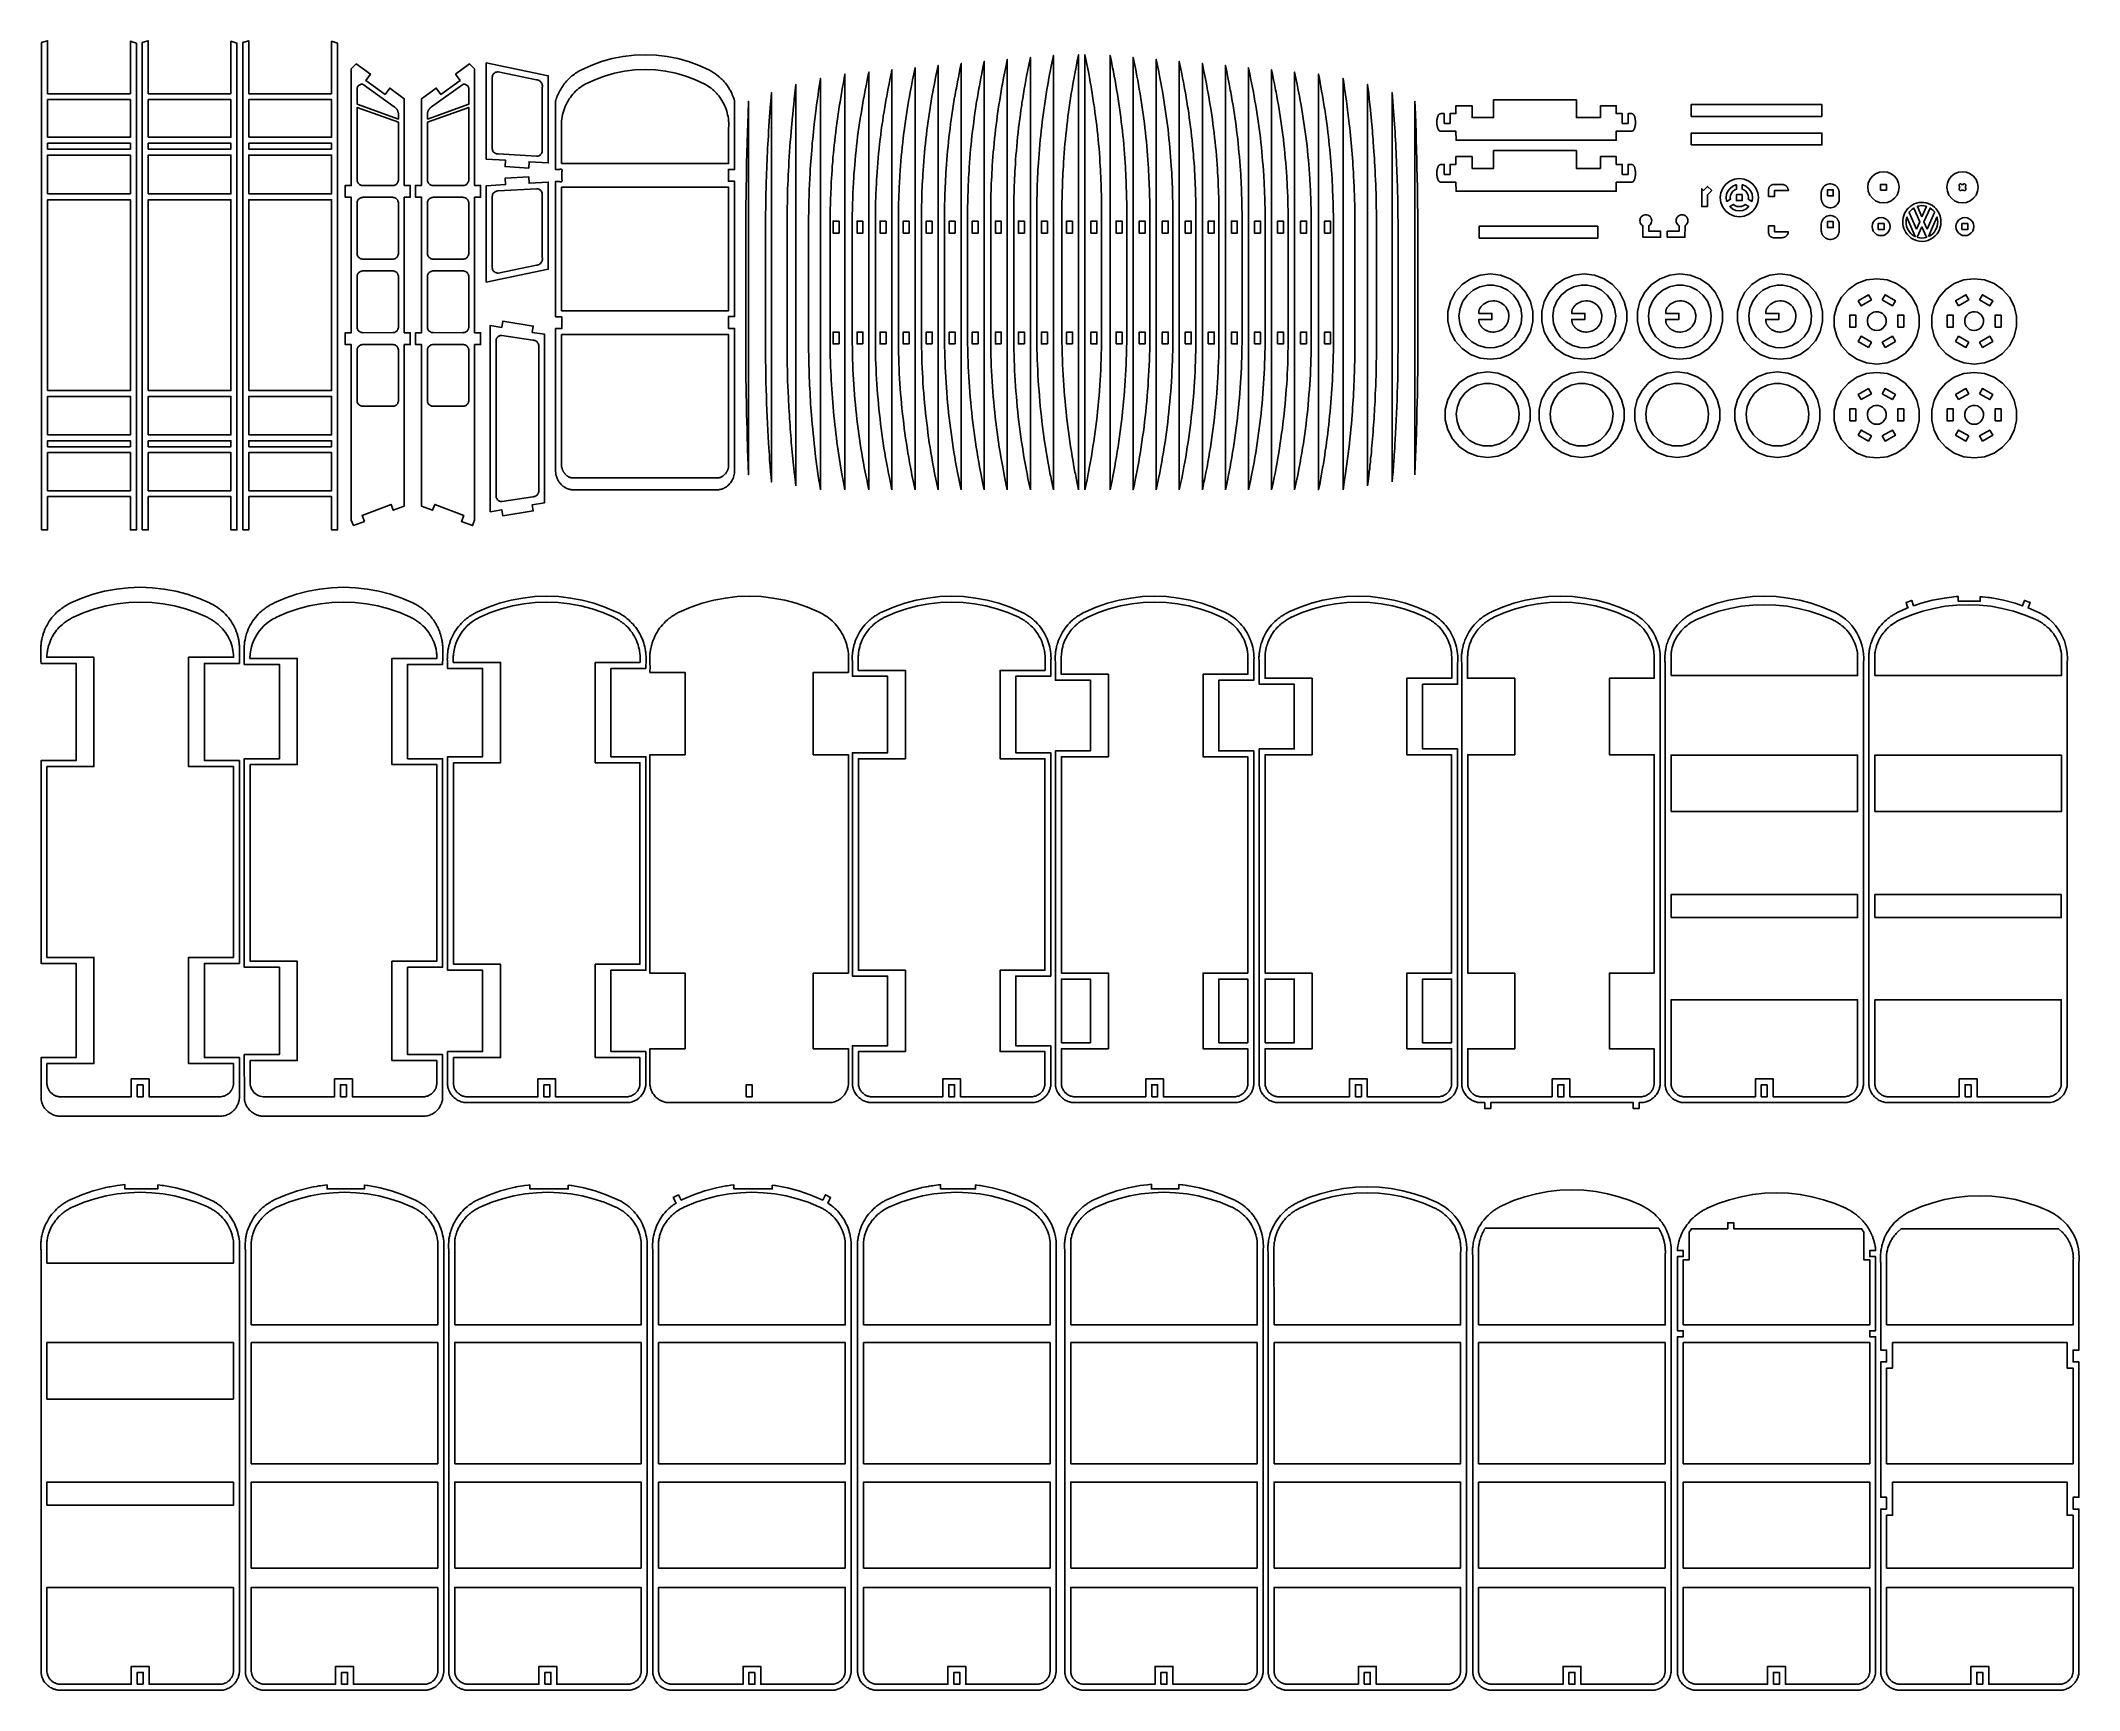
# Model space of a CAD drawing. Extents: x -1099 to 960, y -667 to 999.
import ezdxf

# ---------------------------------------------------------------- set-up
doc = ezdxf.new("R2010")
doc.units = 0
doc.layers.get('0').update_dxf_attribs({"linetype": 'CONTINUOUS'})
doc.layers.add('SECTIONCUTEDGES', color=18, linetype='CONTINUOUS')

msp = doc.modelspace()

# ---------------------------------------------------------------- linework, layer by layer
for points in [[(-605.9, 870.7), (-605.6, 877.1), (-586.3, 876), (-586.3, 964.1), (-648.9, 977), (-648.9, 879.7), (-629.5, 878.6), (-629.9, 872.2)], [(-1092.1, 901.9), (-1092.1, 939.9), (-1008.4, 939.9), (-1008.4, 901.9)], [(-990.4, 901.9), (-990.4, 939.9), (-906.8, 939.9), (-906.8, 901.9)], [(-1092.1, 889.9), (-1092.1, 895.9), (-1008.4, 895.9), (-1008.4, 889.9)], [(-990.4, 889.9), (-990.4, 895.9), (-906.8, 895.9), (-906.8, 889.9)], [(-888.8, 889.9), (-888.8, 895.9), (-805.2, 895.9), (-805.2, 889.9)], [(705.7, 842.7), (705.7, 848.7), (711.7, 848.7), (711.7, 842.7)], [(619.8, 843.9), (613.8, 843.9), (613.8, 837.9), (619.8, 837.9)], [(-292.6, 817.2), (-298.6, 817.2), (-298.6, 805.1), (-292.6, 805.1)], [(-268.4, 817.2), (-274.4, 817.2), (-274.4, 805.1), (-268.4, 805.1)], [(-245.1, 817.2), (-251.1, 817.2), (-251.1, 805.1), (-245.1, 805.1)], [(-221.8, 817.2), (-227.8, 817.2), (-227.8, 805.1), (-221.8, 805.1)], [(-198.5, 817.2), (-204.5, 817.2), (-204.5, 805.1), (-198.5, 805.1)], [(-175.3, 817.2), (-181.2, 817.2), (-181.2, 805.1), (-175.3, 805.1)], [(-152, 817.2), (-158, 817.2), (-158, 805.1), (-152, 805.1)], [(-128.7, 817.2), (-134.7, 817.2), (-134.7, 805.1), (-128.7, 805.1)], [(-105.4, 817.2), (-111.4, 817.2), (-111.4, 805.1), (-105.4, 805.1)], [(-82.1, 817.2), (-88.1, 817.2), (-88.1, 805.1), (-82.1, 805.1)], [(-56.7, 817.2), (-62.7, 817.2), (-62.7, 805.1), (-56.7, 805.1)], [(80.4, 817.2), (86.4, 817.2), (86.4, 805.1), (80.4, 805.1)], [(127, 817.2), (133, 817.2), (133, 805.1), (127, 805.1)], [(-292.6, 693.1), (-298.6, 693.1), (-298.6, 705.1), (-292.6, 705.1)], [(-268.4, 693.1), (-274.4, 693.1), (-274.4, 705.1), (-268.4, 705.1)], [(-245.1, 693.1), (-251.1, 693.1), (-251.1, 705.1), (-245.1, 705.1)], [(-221.8, 693.1), (-227.8, 693.1), (-227.8, 705.1), (-221.8, 705.1)], [(-198.5, 693.1), (-204.5, 693.1), (-204.5, 705.1), (-198.5, 705.1)], [(-175.3, 693.1), (-181.2, 693.1), (-181.2, 705.1), (-175.3, 705.1)], [(-152, 693.1), (-158, 693.1), (-158, 705.1), (-152, 705.1)], [(-128.7, 693.1), (-134.7, 693.1), (-134.7, 705.1), (-128.7, 705.1)], [(-105.4, 693.1), (-111.4, 693.1), (-111.4, 705.1), (-105.4, 705.1)], [(-82.1, 693.1), (-88.1, 693.1), (-88.1, 705.1), (-82.1, 705.1)], [(-56.7, 693.1), (-62.7, 693.1), (-62.7, 705.1), (-56.7, 705.1)], [(179.6, 693.1), (179.6, 705.1), (173.6, 705.1), (173.6, 693.1)], [(197.8, 693.1), (203.8, 693.1), (203.8, 705.1), (197.8, 705.1)], [(-1092.1, 589.3), (-1092.1, 595.3), (-1008.4, 595.3), (-1008.4, 589.3)], [(-990.4, 589.3), (-990.4, 595.3), (-906.8, 595.3), (-906.8, 589.3)], [(-888.8, 589.3), (-888.8, 595.3), (-805.2, 595.3), (-805.2, 589.3)], [(-995.5, -55.4), (-1001.5, -55.4), (-1001.5, -67.4), (-995.5, -67.4)], [(-590.8, -55.4), (-590.8, -67.4), (-584.8, -67.4), (-584.8, -55.4)], [(23.2, -67.4), (29.2, -67.4), (29.2, -55.4), (23.2, -55.4)], [(229, -67.4), (235, -67.4), (235, -55.4), (229, -55.4)], [(645, -55.4), (639, -55.4), (639, -67.4), (645, -67.4)], [(-886.3, -438.3), (-886.3, -315.8), (-697.9, -315.8), (-697.9, -438.3)], [(-886.3, -543.7), (-886.3, -456.8), (-697.9, -456.8), (-697.9, -543.7)], [(-377.6, -649), (-383.6, -649), (-383.6, -661), (-377.6, -661)], [(32.6, -661), (38.6, -661), (38.6, -649), (32.6, -649)]]:
    msp.add_lwpolyline(points, close=True)
at = {"layer": 'SECTIONCUTEDGES'}
for points in [[(-1098.1, 505.2), (-1092.1, 505.2), (-1092.1, 538.8), (-1008.4, 538.8), (-1008.4, 505.2), (-1002.4, 505.2), (-1002.4, 996.9), (-1005.6, 998), (-1008.4, 998.8), (-1008.4, 945.9), (-1092.1, 945.9), (-1092.1, 999.4), (-1097.3, 998), (-1098.1, 997.7)], [(-996.4, 505.2), (-990.4, 505.2), (-990.4, 538.8), (-906.8, 538.8), (-906.8, 505.2), (-900.8, 505.2), (-900.8, 996.9), (-904, 998), (-906.8, 998.8), (-906.8, 945.9), (-990.4, 945.9), (-990.4, 999.4), (-995.6, 998), (-996.4, 997.7)], [(-894.8, 505.2), (-888.8, 505.2), (-888.8, 538.8), (-805.2, 538.8), (-805.2, 505.2), (-799.2, 505.2), (-799.2, 996.9), (-802.4, 998), (-805.2, 998.8), (-805.2, 945.9), (-888.8, 945.9), (-888.8, 999.4), (-893.9, 998), (-894.8, 997.7)], [(-783.2, 509.5), (-772, 513.8), (-774.3, 519.7), (-745.1, 530.9), (-742.9, 525), (-731.7, 529.3), (-731.7, 692.5), (-725.7, 692.5), (-725.7, 704.4), (-731.7, 704.4), (-731.7, 841.2), (-725.7, 841.2), (-725.7, 853.2), (-731.7, 853.2), (-731.7, 940.8), (-746.5, 951.6), (-751.1, 945.2), (-770.6, 959.3), (-766, 965.7), (-780.2, 976), (-785.3, 970.9), (-785.3, 853.1), (-785.3, 853.1), (-791.3, 853.2), (-791.3, 841.2), (-785.3, 841.2), (-785.3, 704.4), (-791.3, 704.4), (-791.3, 692.5), (-785.3, 692.5), (-785.3, 515.1)], [(-714.3, 529.3), (-714.3, 692.5), (-720.3, 692.5), (-720.3, 704.4), (-714.3, 704.4), (-714.3, 841.2), (-720.3, 841.2), (-720.3, 853.2), (-714.3, 853.2), (-714.3, 940.8), (-699.5, 951.6), (-694.9, 945.2), (-675.4, 959.3), (-680, 965.7), (-665.8, 976), (-660.7, 970.9), (-660.7, 853.1), (-660.7, 853.1), (-654.7, 853.2), (-654.7, 841.2), (-660.7, 841.2), (-660.7, 704.4), (-654.7, 704.4), (-654.7, 692.5), (-660.7, 692.5), (-660.7, 515.1), (-662.8, 509.5), (-674, 513.8), (-671.7, 519.7), (-700.9, 530.9), (-703.1, 525)], [(-642.2, 888), (-642.6, 888.7), (-642.8, 889.4), (-642.9, 890.2), (-642.9, 962), (-642.9, 962.7), (-642.8, 963.5), (-642.6, 964.3), (-642.2, 965), (-641.8, 965.6), (-641.3, 966.2), (-640.7, 966.8), (-640, 967.2), (-639.3, 967.5), (-638.5, 967.8), (-637.7, 967.9), (-636.9, 967.9), (-598.3, 960), (-598.1, 959.9), (-597.6, 959.9), (-597.4, 959.8), (-596.5, 959.6), (-595.6, 959.2), (-594.9, 958.7), (-594.2, 958.1), (-593.5, 957.4), (-593, 956.6), (-592.6, 955.8), (-592.4, 954.9), (-592.2, 954), (-592.2, 953.1), (-592.2, 952.9), (-592.3, 952.3), (-592.3, 888.3), (-592.3, 888), (-592.4, 887.1), (-592.7, 886.3), (-593, 885.6), (-593.4, 885), (-594, 884.4), (-594.6, 883.8), (-595.2, 883.4), (-595.9, 883.1), (-596.7, 882.8), (-597.5, 882.7), (-598.3, 882.7), (-636.9, 885), (-637.6, 885), (-638.5, 885.2), (-639.3, 885.4), (-640, 885.7), (-640.7, 886.2), (-641.3, 886.7), (-641.8, 887.3)], [(-574.8, 552.9), (-574.5, 552.5), (-574.1, 552.1), (-573.8, 551.7), (-573.4, 551.3), (-573.1, 550.9), (-572.7, 550.5), (-572.3, 550.2), (-571.9, 549.9), (-571.6, 549.5), (-571.1, 549.2), (-570.7, 548.9), (-570.3, 548.6), (-569.9, 548.3), (-569.4, 548.1), (-569, 547.8), (-568.6, 547.6), (-568.1, 547.3), (-567.7, 547.1), (-567.2, 546.9), (-566.8, 546.7), (-566.3, 546.6), (-565.9, 546.4), (-565.4, 546.3), (-564.9, 546.2), (-564.5, 546), (-564, 545.9), (-563.5, 545.9), (-563, 545.8), (-562.6, 545.7), (-562.2, 545.7), (-414.9, 545.7), (-414.8, 545.7), (-414.3, 545.7), (-413.3, 545.9), (-412.5, 546), (-411.8, 546.2), (-411.1, 546.4), (-410.4, 546.7), (-409.6, 546.9), (-408.9, 547.2), (-408.3, 547.6), (-407.6, 548), (-407, 548.3), (-406.3, 548.8), (-405.6, 549.3), (-405.3, 549.6), (-404, 550.7), (-403.1, 551.7), (-402.3, 552.7), (-401.5, 553.8), (-400.8, 554.9), (-400.2, 556.1), (-399.6, 557.3), (-399.1, 558.6), (-398.7, 559.8), (-398.4, 561.1), (-398.2, 562.5), (-398.1, 563.8), (-398.1, 708.7), (-404.3, 708.7), (-404.3, 720.7), (-398.1, 720.7), (-398.1, 857.4), (-404.3, 857.4), (-404.3, 869.4), (-398.1, 869.4), (-398.1, 938.3), (-398.3, 939.3), (-398.4, 939.8), (-398.5, 940.1), (-398.8, 940.9), (-399.3, 942.2), (-399.8, 943.5), (-400.4, 944.9), (-401, 946.4), (-401.5, 947.4), (-402, 948.3), (-402.6, 949.3), (-403.1, 950.3), (-403.7, 951.2), (-404.3, 952.2), (-404.8, 953), (-405.4, 953.9), (-406, 954.7), (-406.7, 955.6), (-407.3, 956.4), (-408, 957.2), (-408.7, 958), (-409.4, 958.8), (-410.1, 959.5), (-410.8, 960.3), (-411.5, 961), (-412.3, 961.7), (-413.1, 962.4), (-413.9, 963.1), (-414.7, 963.8), (-415.5, 964.4), (-416.3, 965.1), (-417.1, 965.7), (-418, 966.3), (-418.9, 966.9), (-419.7, 967.4), (-420.6, 968), (-421.5, 968.5), (-422.4, 969), (-423.6, 969.6), (-434, 974.4), (-444.5, 978.3), (-455.3, 981.3), (-466.3, 983.5), (-477.3, 984.8), (-488.5, 985.3), (-499.6, 984.8), (-510.7, 983.5), (-521.7, 981.3), (-532.5, 978.3), (-543, 974.4), (-553.3, 969.7), (-556.1, 968.2), (-557.4, 967.4), (-558.7, 966.5), (-559.9, 965.6), (-561.2, 964.7), (-562.4, 963.8), (-563.5, 962.8), (-564.7, 961.7), (-565.8, 960.7), (-566.9, 959.6), (-567.9, 958.4), (-568.9, 957.3), (-569.9, 956.1), (-570.8, 954.8), (-571.7, 953.6), (-572.6, 952.3), (-573.4, 950.9), (-574.2, 949.6), (-575, 948.2), (-575.7, 946.8), (-576.4, 945.4), (-577, 944), (-577.5, 942.6), (-578.1, 941.1), (-578.2, 940.7), (-578.6, 939.5), (-578.9, 938.6), (-578.9, 938.5), (-578.9, 938.4), (-578.9, 869.3), (-574.8, 869.3), (-574.8, 869.3), (-574.8, 869.4), (-574.6, 869.5), (-574.5, 869.5), (-574.4, 869.6), (-574.2, 869.7), (-574.1, 869.7), (-573.9, 869.7), (-573.8, 869.7), (-573.6, 869.7), (-573.4, 869.7), (-573.3, 869.6), (-573.1, 869.6), (-573, 869.5), (-572.8, 869.4), (-572.7, 869.3), (-572.6, 869.1), (-572.5, 869), (-572.5, 868.9), (-572.4, 868.9), (-572.4, 868.7), (-572.3, 868.6), (-572.3, 868.5), (-572.3, 868.4), (-572.3, 868.3), (-572.3, 868.2), (-572.3, 868.1), (-572.3, 867.9), (-572.4, 867.8), (-572.7, 867.2), (-572.7, 867.2), (-572.7, 859.4), (-572.7, 859.4), (-572.6, 859.3), (-572.5, 859.2), (-572.5, 859.1), (-572.4, 859), (-572.4, 858.8), (-572.3, 858.7), (-572.3, 858.5), (-572.3, 858.4), (-572.3, 858.2), (-572.3, 858.1), (-572.3, 857.9), (-572.4, 857.8), (-572.4, 857.7), (-572.5, 857.5), (-572.6, 857.4), (-572.7, 857.3), (-572.8, 857.2), (-572.9, 857.1), (-573, 857), (-573.2, 857), (-573.3, 856.9), (-573.5, 856.9), (-573.6, 856.9), (-573.8, 856.8), (-573.9, 856.9), (-574.1, 856.9), (-574.2, 856.9), (-574.8, 857.3), (-574.8, 857.3), (-578.9, 857.3), (-578.9, 720.6), (-572.7, 720.6), (-572.7, 708.6), (-578.9, 708.6), (-578.9, 563.8), (-578.9, 563.6), (-578.8, 563.1), (-578.7, 562.3), (-578.6, 561.5), (-578.5, 561), (-578.4, 560.5), (-578.3, 560), (-578.1, 559.5), (-578, 559), (-577.8, 558.5), (-577.6, 558), (-577.4, 557.5), (-577.2, 557), (-577, 556.5), (-576.8, 556), (-576.5, 555.5), (-576.3, 555.1), (-576, 554.6), (-575.7, 554.2), (-575.4, 553.7), (-575.1, 553.3)], [(-572.9, 875.3), (-572.9, 908.8), (-572.9, 909.2), (-572.9, 910.1), (-573, 911.8), (-573.1, 912.7), (-573.1, 913.8), (-573, 915.8), (-572.9, 918.3), (-572.6, 920.5), (-572.3, 922.6), (-571.8, 924.8), (-571.3, 926.9), (-570.7, 928.9), (-570, 931), (-569.2, 933), (-568.3, 935), (-567.3, 936.9), (-566.2, 938.8), (-565.2, 940.6), (-564, 942.2), (-562.8, 943.9), (-561.5, 945.4), (-560.2, 946.9), (-558.7, 948.4), (-557.2, 949.7), (-555.7, 951), (-554, 952.2), (-552.4, 953.4), (-550.6, 954.4), (-548.9, 955.4), (-539.3, 960), (-529.4, 963.7), (-519.4, 966.7), (-509.2, 968.8), (-498.9, 970), (-488.5, 970.5), (-478.1, 970), (-467.8, 968.8), (-457.6, 966.7), (-447.5, 963.7), (-437.7, 960), (-428.1, 955.4), (-426.5, 954.5), (-424.9, 953.6), (-423.4, 952.6), (-421.9, 951.5), (-420.5, 950.3), (-419.1, 949.1), (-417.7, 947.9), (-416.5, 946.5), (-415.2, 945.2), (-414.1, 943.7), (-413, 942.3), (-411.9, 940.7), (-410.9, 939.1), (-409.9, 937.4), (-409, 935.6), (-408.2, 933.9), (-407.4, 932.1), (-406.7, 930.2), (-406.1, 928.4), (-405.6, 926.5), (-405.1, 924.6), (-404.7, 922.7), (-404.4, 920.7), (-404.2, 919.7), (-404.1, 918.8), (-404.1, 917.9), (-404, 917.2), (-404, 916.2), (-404, 914.5), (-404.1, 910.1), (-404.1, 875.3)], [(-239.1, 545.7), (-239.1, 970.1), (-239.9, 966), (-241.2, 959.9), (-242, 955.8), (-243.2, 949.7), (-243.6, 947.6), (-244.4, 943.3), (-245.2, 938.9), (-246, 934.4), (-246.8, 929.9), (-247.1, 927.6), (-247.9, 923.1), (-248.5, 918.6), (-249.2, 913.9), (-249.9, 909.2), (-250.5, 904.5), (-251.1, 899.8), (-251.6, 895), (-252.1, 890.3), (-252.6, 885.5), (-253, 880.8), (-253.4, 876), (-253.8, 871.3), (-254.2, 866.5), (-254.5, 861.8), (-254.6, 859.1), (-254.8, 856.4), (-254.9, 853.8), (-255.1, 851.1), (-255.2, 848.4), (-255.3, 845.8), (-255.4, 843.1), (-255.5, 840.4), (-255.6, 837.7), (-255.6, 835.1), (-255.7, 832.4), (-255.8, 828.8), (-255.9, 821.4), (-255.9, 820), (-255.9, 694.6), (-255.8, 690.1), (-255.7, 684.2), (-255.7, 683), (-255.6, 678), (-255.4, 672.9), (-255.2, 667.8), (-255, 662.7), (-254.7, 657.7), (-254.4, 652.6), (-254, 647.5), (-253.7, 642.5), (-253.2, 637.4), (-252.8, 632.4), (-252.3, 627.3), (-251.8, 622.3), (-251.2, 617.4), (-250.6, 612.4), (-250, 607.5), (-249.3, 602.6), (-248.7, 597.7), (-247.9, 592.8), (-247.2, 587.9), (-246.4, 583), (-245.5, 578.1), (-244.7, 573.2), (-243.8, 568.4), (-242.6, 562.3), (-241.7, 558.1), (-240.6, 552.8)], [(-215.8, 545.7), (-215.8, 972.1), (-217.1, 966), (-218.3, 959.8), (-219.5, 953.7), (-220.7, 947.5), (-221.5, 943), (-222.3, 938.5), (-223.1, 934), (-223.9, 929.5), (-224.6, 925), (-225.2, 920.4), (-225.9, 915.7), (-226.6, 910.9), (-227.2, 906.2), (-227.8, 901.4), (-228.3, 896.7), (-228.8, 891.9), (-229.3, 887.2), (-229.7, 882.4), (-230.2, 877.6), (-230.5, 872.9), (-230.9, 868.1), (-231.2, 863.3), (-231.3, 860.6), (-231.5, 857.9), (-231.6, 855.3), (-231.8, 852.6), (-231.9, 849.9), (-232, 847.2), (-232.1, 844.5), (-232.2, 841.8), (-232.3, 839.1), (-232.4, 836.4), (-232.4, 833.8), (-232.5, 831.1), (-232.6, 825.5), (-232.6, 822), (-232.6, 695.3), (-232.6, 690.8), (-232.5, 689.6), (-232.4, 683.7), (-232.3, 678.6), (-232.1, 673.5), (-231.9, 668.4), (-231.7, 663.3), (-231.4, 658.2), (-231.1, 653.1), (-230.7, 648), (-230.4, 643), (-229.9, 637.9), (-229.5, 632.8), (-229, 627.7), (-228.5, 622.6), (-227.9, 617.7), (-227.3, 612.8), (-226.7, 607.8), (-226.1, 602.9), (-225.4, 597.9), (-224.6, 593), (-223.9, 588.1), (-223.1, 583.2), (-222.2, 578.3), (-221.4, 573.4), (-220.5, 568.5), (-219.5, 563.6), (-218.9, 560.6), (-217.8, 554.9), (-217.1, 551.8)], [(-192.5, 545.7), (-192.5, 974.5), (-193.8, 968.3), (-195, 962.1), (-196.2, 955.9), (-197.4, 949.7), (-197.8, 947.5), (-198.7, 942.9), (-199.4, 938.4), (-200.2, 933.9), (-200.9, 929.3), (-201.6, 924.8), (-202, 922.5), (-202.6, 918), (-203.2, 913.5), (-203.8, 909), (-204.3, 904.5), (-204.9, 900), (-205.4, 895.5), (-205.8, 891), (-206.3, 886.5), (-206.7, 882), (-207, 877.4), (-207.4, 872.9), (-207.7, 868.4), (-207.9, 864.9), (-208.1, 861.3), (-208.3, 857.8), (-208.5, 854.3), (-208.6, 850.8), (-208.8, 847.3), (-208.9, 843.7), (-209, 840.2), (-209.1, 836.7), (-209.2, 833.2), (-209.2, 829.6), (-209.3, 826.1), (-209.3, 823.3), (-209.3, 696.2), (-209.3, 694.6), (-209.2, 689.2), (-209.1, 684.5), (-209, 679.3), (-208.8, 674.2), (-208.6, 669.1), (-208.4, 664), (-208.1, 658.8), (-207.8, 653.7), (-207.5, 648.6), (-207.1, 643.5), (-206.7, 638.4), (-206.2, 633.3), (-205.7, 628.2), (-205.2, 623.1), (-204.6, 618.1), (-204, 613.1), (-203.4, 608.2), (-202.8, 603.2), (-202.1, 598.2), (-201.4, 593.3), (-200.6, 588.3), (-199.8, 583.4), (-199, 578.5), (-198.1, 573.5), (-197.2, 568.6), (-195.7, 560.7), (-194.8, 556.5), (-193.8, 551.9)], [(-169.2, 545.7), (-169.2, 976.5), (-170.5, 970.3), (-171.7, 964.1), (-173, 957.9), (-174.1, 951.6), (-174.5, 949.4), (-175.4, 944.8), (-176.2, 940.3), (-176.9, 935.7), (-177.6, 931.1), (-178.3, 926.6), (-178.7, 924.3), (-179.3, 919.8), (-179.9, 915.3), (-180.5, 910.7), (-181.1, 906.2), (-181.6, 901.7), (-182.1, 897.2), (-182.5, 892.6), (-183, 888.1), (-183.4, 883.6), (-183.7, 879), (-184.1, 874.5), (-184.4, 869.9), (-184.6, 866.4), (-184.8, 862.8), (-185, 859.3), (-185.2, 855.8), (-185.3, 852.2), (-185.5, 848.7), (-185.6, 845.2), (-185.7, 841.6), (-185.8, 838.1), (-185.9, 834.5), (-185.9, 831), (-186, 827.4), (-186, 824.4), (-186, 696.9), (-186, 693.8), (-185.9, 689.9), (-185.8, 685.1), (-185.7, 680), (-185.5, 674.8), (-185.3, 669.7), (-185.1, 664.5), (-184.8, 659.4), (-184.5, 654.2), (-184.2, 649.1), (-183.8, 644), (-183.4, 638.8), (-182.9, 633.7), (-182.4, 628.6), (-181.9, 623.4), (-181.3, 618.4), (-180.8, 613.4), (-180.1, 608.4), (-179.5, 603.5), (-178.8, 598.5), (-178.1, 593.5), (-177.3, 588.5), (-176.5, 583.6), (-175.7, 578.6), (-174.8, 573.7), (-173.9, 568.7), (-172.8, 563.2), (-171.6, 557.1), (-170.9, 553.4)], [(-145.9, 545.7), (-145.9, 978.5), (-147.2, 972.3), (-148.4, 966.1), (-149.3, 961.9), (-150.1, 957.7), (-150.8, 953.6), (-151.3, 951.3), (-152.1, 946.7), (-152.9, 942.1), (-153.6, 937.6), (-154.3, 933), (-154.7, 930.7), (-155.4, 926.1), (-156, 921.6), (-156.6, 917), (-157.2, 912.5), (-157.8, 907.9), (-158.3, 903.4), (-158.8, 898.8), (-159.2, 894.3), (-159.7, 889.7), (-160.1, 885.2), (-160.4, 880.6), (-160.8, 876), (-161.1, 871.5), (-161.3, 867.9), (-161.5, 864.3), (-161.7, 860.8), (-161.9, 857.2), (-162.1, 853.7), (-162.2, 850.1), (-162.3, 846.6), (-162.4, 843), (-162.5, 839.5), (-162.6, 835.9), (-162.7, 832.3), (-162.7, 826.4), (-162.7, 697.6), (-162.7, 692.9), (-162.6, 688.2), (-162.6, 685.8), (-162.4, 680.6), (-162.3, 675.4), (-162.1, 670.2), (-161.8, 665.1), (-161.5, 659.9), (-161.2, 654.7), (-160.9, 649.6), (-160.5, 644.4), (-160.1, 639.3), (-159.6, 634.1), (-159.1, 628.9), (-158.6, 623.8), (-158, 618.8), (-157.5, 613.8), (-156.8, 608.7), (-156.2, 603.7), (-155.5, 598.7), (-154.8, 593.7), (-154, 588.7), (-153.2, 583.7), (-152.4, 578.8), (-151.5, 573.8), (-150.6, 568.8), (-149.1, 560.8), (-148.3, 557.2), (-147.2, 551.9)], [(-122.6, 545.7), (-122.6, 980.6), (-123.9, 974.3), (-125.2, 968), (-126.4, 961.8), (-127.5, 955.5), (-128, 953.2), (-128.8, 948.6), (-129.6, 944), (-130.3, 939.4), (-131.1, 934.8), (-131.8, 930.2), (-132.1, 927.9), (-132.7, 923.3), (-133.3, 918.8), (-133.9, 914.2), (-134.5, 909.6), (-135, 905.1), (-135.5, 900.5), (-136, 895.9), (-136.4, 891.3), (-136.8, 886.7), (-137.2, 882.2), (-137.5, 877.6), (-137.8, 873), (-138, 869.4), (-138.2, 865.8), (-138.4, 862.3), (-138.6, 858.7), (-138.8, 855.1), (-138.9, 851.6), (-139, 848), (-139.1, 844.4), (-139.2, 840.8), (-139.3, 837.3), (-139.4, 833.7), (-139.4, 829.6), (-139.4, 827.7), (-139.4, 698.3), (-139.4, 694.8), (-139.3, 688.8), (-139.3, 686.4), (-139.1, 681.2), (-139, 676), (-138.8, 670.8), (-138.5, 665.6), (-138.2, 660.4), (-137.9, 655.3), (-137.6, 650.1), (-137.2, 644.9), (-136.8, 639.7), (-136.3, 634.5), (-135.8, 629.3), (-135.3, 624.2), (-134.8, 619.1), (-134.2, 614.1), (-133.6, 609), (-132.9, 604), (-132.2, 599), (-131.5, 594), (-130.7, 588.9), (-129.9, 583.9), (-129.1, 578.9), (-128.2, 573.9), (-127.3, 568.9), (-126.1, 562.7), (-125, 557.2), (-124, 552)], [(-99.3, 545.7), (-99.3, 982.6), (-100.6, 976.3), (-101.9, 970), (-103.1, 963.7), (-103.9, 959.5), (-104.7, 955.1), (-105.5, 950.5), (-106.3, 945.9), (-107, 941.2), (-107.8, 936.6), (-108.1, 934.3), (-108.8, 929.7), (-109.4, 925.1), (-110.1, 920.5), (-110.6, 915.9), (-111.2, 911.3), (-111.7, 906.7), (-112.2, 902.1), (-112.7, 897.6), (-113.1, 893), (-113.5, 888.3), (-113.9, 883.7), (-114.2, 879.1), (-114.5, 874.5), (-114.7, 870.9), (-114.9, 867.3), (-115.1, 863.8), (-115.3, 860.2), (-115.5, 856.6), (-115.6, 853), (-115.7, 849.4), (-115.8, 845.8), (-115.9, 842.2), (-116, 838.6), (-116.1, 835), (-116.1, 831.4), (-116.1, 828.4), (-116.1, 699), (-116.1, 695.5), (-116, 689.5), (-116, 687.1), (-115.8, 681.9), (-115.7, 676.6), (-115.5, 671.4), (-115.2, 666.2), (-115, 661), (-114.6, 655.8), (-114.3, 650.5), (-113.9, 645.3), (-113.5, 640.1), (-113, 634.9), (-112.5, 629.7), (-112, 624.5), (-111.5, 619.5), (-110.9, 614.4), (-110.3, 609.3), (-109.6, 604.3), (-108.9, 599.2), (-108.2, 594.2), (-107.4, 589.1), (-106.6, 584.1), (-105.8, 579.1), (-104.9, 574.1), (-104, 569), (-103, 563.4), (-102.7, 562.2), (-101.8, 557.3), (-101.4, 555.6), (-100.6, 551.5)], [(-76, 545.7), (-76, 984.6), (-77.3, 978.3), (-78.6, 972), (-79, 969.9), (-80.2, 963.6), (-81, 959.3), (-81.8, 954.7), (-82.6, 950.1), (-83.4, 945.4), (-84.1, 940.8), (-84.5, 938.4), (-85.2, 933.8), (-85.5, 931.5), (-86.2, 926.9), (-86.8, 922.3), (-87.3, 917.6), (-87.9, 913), (-88.4, 908.4), (-88.9, 903.8), (-89.4, 899.2), (-89.8, 894.6), (-90.2, 889.9), (-90.6, 885.3), (-90.9, 880.7), (-91.2, 876.1), (-91.5, 872.5), (-91.7, 868.8), (-91.8, 865.2), (-92, 861.6), (-92.2, 858), (-92.3, 854.4), (-92.4, 850.8), (-92.6, 847.2), (-92.6, 843.6), (-92.7, 840), (-92.8, 836.4), (-92.8, 832.8), (-92.9, 829.4), (-92.9, 699.7), (-92.8, 695), (-92.7, 689), (-92.7, 687.7), (-92.6, 682.5), (-92.4, 677.2), (-92.2, 672), (-91.9, 666.8), (-91.7, 661.5), (-91.4, 656.3), (-91, 651), (-90.6, 645.8), (-90.2, 640.6), (-89.7, 635.3), (-89.3, 630.1), (-88.7, 624.9), (-88.2, 619.8), (-87.6, 614.7), (-87, 609.6), (-86.3, 604.5), (-85.6, 599.5), (-84.9, 594.4), (-84.1, 589.3), (-83.3, 584.3), (-82.5, 579.2), (-81.6, 574.2), (-80.7, 569.1), (-79.2, 561), (-78.8, 559.2), (-78, 555.1), (-77.4, 552)], [(-50.6, 545.7), (-50.6, 985.3), (-51.9, 979), (-53.2, 972.6), (-54.4, 966.3), (-55.2, 962.1), (-56, 957.6), (-56.8, 953), (-57.2, 950.6), (-58, 946), (-58.7, 941.3), (-59.4, 936.7), (-60.1, 932), (-60.7, 927.4), (-61.4, 922.8), (-61.9, 918.2), (-62.5, 913.6), (-63, 909), (-63.5, 904.3), (-64, 899.7), (-64.4, 895.1), (-64.8, 890.5), (-65.2, 885.8), (-65.5, 881.2), (-65.8, 876.5), (-66, 872.9), (-66.3, 869.3), (-66.4, 865.7), (-66.6, 862.1), (-66.8, 858.5), (-66.9, 854.9), (-67, 851.3), (-67.2, 847.7), (-67.2, 844), (-67.3, 840.4), (-67.4, 836.8), (-67.4, 831.4), (-67.5, 829.8), (-67.5, 700), (-67.4, 695.2), (-67.3, 689.2), (-67.3, 688), (-67.2, 682.7), (-67, 677.4), (-66.8, 672.2), (-66.5, 666.9), (-66.3, 661.7), (-65.9, 656.4), (-65.6, 651.2), (-65.2, 645.9), (-64.8, 640.7), (-64.3, 635.5), (-63.9, 630.2), (-63.3, 625), (-62.8, 619.9), (-62.2, 614.8), (-61.6, 609.7), (-60.9, 604.6), (-60.2, 599.6), (-59.5, 594.5), (-58.7, 589.4), (-57.9, 584.3), (-57.1, 579.3), (-56.2, 574.2), (-55.3, 569.2), (-54.3, 563.5), (-53.9, 561.7), (-52.7, 555.7)], [(-44.2, 545.7), (-44.2, 985.3), (-42.9, 979), (-41.6, 972.6), (-40.4, 966.3), (-39.6, 962.1), (-38.8, 957.6), (-38, 953), (-37.6, 950.6), (-36.8, 946), (-36.1, 941.3), (-35.4, 936.7), (-34.7, 932), (-34.1, 927.4), (-33.5, 922.8), (-32.9, 918.2), (-32.3, 913.6), (-31.8, 909), (-31.3, 904.3), (-30.8, 899.7), (-30.4, 895.1), (-30, 890.5), (-29.6, 885.8), (-29.3, 881.2), (-29, 876.5), (-28.8, 872.9), (-28.6, 869.3), (-28.4, 865.7), (-28.2, 862.1), (-28, 858.5), (-27.9, 854.9), (-27.8, 851.3), (-27.7, 847.7), (-27.6, 844), (-27.5, 840.4), (-27.4, 836.8), (-27.4, 831.4), (-27.4, 829.8), (-27.4, 700), (-27.4, 695.2), (-27.5, 689.2), (-27.5, 688), (-27.7, 682.7), (-27.8, 677.4), (-28, 672.2), (-28.3, 666.9), (-28.5, 661.7), (-28.9, 656.4), (-29.2, 651.2), (-29.6, 645.9), (-30, 640.7), (-30.5, 635.5), (-31, 630.2), (-31.5, 625), (-32, 619.9), (-32.6, 614.8), (-33.2, 609.7), (-33.9, 604.6), (-34.6, 599.6), (-35.3, 594.5), (-36.1, 589.4), (-36.9, 584.3), (-37.7, 579.3), (-38.6, 574.2), (-39.5, 569.2), (-40.5, 563.5), (-40.9, 561.7), (-42.1, 555.7)], [(-18.8, 545.7), (-18.8, 984.6), (-17.5, 978.3), (-16.2, 972), (-15.8, 969.9), (-14.6, 963.6), (-13.8, 959.3), (-13, 954.7), (-12.2, 950.1), (-11.4, 945.4), (-10.7, 940.8), (-10.3, 938.4), (-9.6, 933.8), (-9.3, 931.5), (-8.7, 926.9), (-8, 922.3), (-7.5, 917.6), (-6.9, 913), (-6.4, 908.4), (-5.9, 903.8), (-5.4, 899.2), (-5, 894.6), (-4.6, 889.9), (-4.2, 885.3), (-3.9, 880.7), (-3.6, 876.1), (-3.4, 872.5), (-3.2, 868.8), (-3, 865.2), (-2.8, 861.6), (-2.6, 858), (-2.5, 854.4), (-2.4, 850.8), (-2.3, 847.2), (-2.2, 843.6), (-2.1, 840), (-2, 836.4), (-2, 832.8), (-2, 829.4), (-2, 699.7), (-2, 695), (-2.1, 689), (-2.1, 687.7), (-2.3, 682.5), (-2.4, 677.2), (-2.6, 672), (-2.9, 666.8), (-3.1, 661.5), (-3.5, 656.3), (-3.8, 651), (-4.2, 645.8), (-4.6, 640.6), (-5.1, 635.3), (-5.6, 630.1), (-6.1, 624.9), (-6.6, 619.8), (-7.2, 614.7), (-7.8, 609.6), (-8.5, 604.5), (-9.2, 599.5), (-9.9, 594.4), (-10.7, 589.3), (-11.5, 584.3), (-12.3, 579.2), (-13.2, 574.2), (-14.1, 569.1), (-15.6, 561), (-16, 559.2), (-16.8, 555.1), (-17.4, 552)], [(6.6, 555.6), (5.7, 551.5), (4.5, 545.7), (4.5, 982.6), (5.8, 976.3), (7.1, 970), (8.3, 963.7), (9.1, 959.5), (9.9, 955.1), (10.7, 950.5), (11.5, 945.9), (12.2, 941.2), (13, 936.6), (13.3, 934.3), (14, 929.7), (14.6, 925.1), (15.2, 920.5), (15.8, 915.9), (16.4, 911.3), (16.9, 906.7), (17.4, 902.1), (17.9, 897.6), (18.3, 893), (18.7, 888.3), (19.1, 883.7), (19.4, 879.1), (19.7, 874.5), (19.9, 870.9), (20.1, 867.3), (20.3, 863.8), (20.5, 860.2), (20.7, 856.6), (20.8, 853), (20.9, 849.4), (21, 845.8), (21.1, 842.2), (21.2, 838.6), (21.3, 835), (21.3, 831.4), (21.3, 828.4), (21.3, 699), (21.3, 695.5), (21.2, 689.5), (21.2, 687.1), (21, 681.9), (20.9, 676.6), (20.7, 671.4), (20.4, 666.2), (20.1, 661), (19.8, 655.8), (19.5, 650.5), (19.1, 645.3), (18.7, 640.1), (18.2, 634.9), (17.7, 629.7), (17.2, 624.5), (16.7, 619.5), (16.1, 614.4), (15.5, 609.3), (14.8, 604.3), (14.1, 599.2), (13.4, 594.2), (12.6, 589.1), (11.8, 584.1), (11, 579.1), (10.1, 574.1), (9.2, 569), (8.2, 563.4), (7.9, 562.2), (6.9, 557.3)], [(27.8, 545.7), (27.8, 980.6), (29.1, 974.3), (30.3, 968), (31.6, 961.8), (32.7, 955.5), (33.2, 953.2), (34, 948.6), (34.8, 944), (35.5, 939.4), (36.2, 934.8), (36.9, 930.2), (37.3, 927.9), (37.9, 923.3), (38.5, 918.8), (39.1, 914.2), (39.7, 909.6), (40.2, 905.1), (40.7, 900.5), (41.1, 895.9), (41.6, 891.3), (42, 886.7), (42.3, 882.2), (42.7, 877.6), (43, 873), (43.2, 869.4), (43.4, 865.8), (43.6, 862.3), (43.8, 858.7), (43.9, 855.1), (44.1, 851.6), (44.2, 848), (44.3, 844.4), (44.4, 840.8), (44.5, 837.3), (44.6, 833.7), (44.6, 829.6), (44.6, 827.7), (44.6, 698.3), (44.6, 694.8), (44.5, 688.8), (44.5, 686.4), (44.3, 681.2), (44.2, 676), (44, 670.8), (43.7, 665.6), (43.4, 660.4), (43.1, 655.3), (42.8, 650.1), (42.4, 644.9), (42, 639.7), (41.5, 634.5), (41, 629.3), (40.5, 624.2), (39.9, 619.1), (39.4, 614.1), (38.7, 609), (38.1, 604), (37.4, 599), (36.7, 594), (35.9, 588.9), (35.1, 583.9), (34.3, 578.9), (33.4, 573.9), (32.5, 568.9), (31.3, 562.7), (30.2, 557.2), (29.1, 552)], [(51.1, 545.7), (51.1, 978.5), (52.4, 972.3), (53.6, 966.1), (54.4, 961.9), (55.2, 957.7), (56, 953.6), (56.4, 951.3), (57.3, 946.7), (58.1, 942.1), (58.8, 937.6), (59.5, 933), (59.9, 930.7), (60.6, 926.1), (61.2, 921.6), (61.8, 917), (62.4, 912.5), (63, 907.9), (63.5, 903.4), (64, 898.8), (64.4, 894.3), (64.9, 889.7), (65.3, 885.2), (65.6, 880.6), (66, 876), (66.3, 871.5), (66.5, 867.9), (66.7, 864.3), (66.9, 860.8), (67.1, 857.2), (67.2, 853.7), (67.4, 850.1), (67.5, 846.6), (67.6, 843), (67.7, 839.5), (67.8, 835.9), (67.8, 832.3), (67.9, 826.4), (67.9, 697.6), (67.9, 692.9), (67.8, 688.2), (67.7, 685.8), (67.6, 680.6), (67.4, 675.4), (67.2, 670.2), (67, 665.1), (66.7, 659.9), (66.4, 654.7), (66.1, 649.6), (65.7, 644.4), (65.3, 639.3), (64.8, 634.1), (64.3, 628.9), (63.8, 623.8), (63.2, 618.8), (62.7, 613.8), (62, 608.7), (61.4, 603.7), (60.7, 598.7), (60, 593.7), (59.2, 588.7), (58.4, 583.7), (57.6, 578.8), (56.7, 573.8), (55.8, 568.8), (54.3, 560.8), (53.5, 557.2), (52.4, 551.9)], [(74.4, 545.7), (74.4, 976.5), (75.7, 970.3), (76.9, 964.1), (78.1, 957.9), (79.3, 951.6), (79.7, 949.4), (80.6, 944.8), (81.3, 940.3), (82.1, 935.7), (82.8, 931.1), (83.5, 926.6), (83.9, 924.3), (84.5, 919.8), (85.1, 915.3), (85.7, 910.7), (86.2, 906.2), (86.8, 901.7), (87.3, 897.2), (87.7, 892.6), (88.2, 888.1), (88.6, 883.6), (88.9, 879), (89.3, 874.5), (89.6, 869.9), (89.8, 866.4), (90, 862.8), (90.2, 859.3), (90.4, 855.8), (90.5, 852.2), (90.7, 848.7), (90.8, 845.2), (90.9, 841.6), (91, 838.1), (91.1, 834.5), (91.1, 831), (91.2, 827.4), (91.2, 824.4), (91.2, 696.9), (91.2, 693.8), (91.1, 689.9), (91, 685.1), (90.9, 680), (90.7, 674.8), (90.5, 669.7), (90.3, 664.5), (90, 659.4), (89.7, 654.2), (89.4, 649.1), (89, 644), (88.6, 638.8), (88.1, 633.7), (87.6, 628.6), (87.1, 623.4), (86.5, 618.4), (85.9, 613.4), (85.3, 608.4), (84.7, 603.5), (84, 598.5), (83.2, 593.5), (82.5, 588.5), (81.7, 583.6), (80.9, 578.6), (80, 573.7), (79.1, 568.7), (78, 563.2), (76.8, 557.1), (76, 553.4)], [(97.7, 545.7), (97.7, 974.5), (99, 968.3), (100.2, 962.1), (101.4, 955.9), (102.6, 949.7), (103, 947.5), (103.8, 942.9), (104.6, 938.4), (105.4, 933.9), (106.1, 929.3), (106.8, 924.8), (107.1, 922.5), (107.8, 918), (108.4, 913.5), (109, 909), (109.5, 904.5), (110.1, 900), (110.5, 895.5), (111, 891), (111.4, 886.5), (111.8, 882), (112.2, 877.4), (112.6, 872.9), (112.9, 868.4), (113.1, 864.9), (113.3, 861.3), (113.5, 857.8), (113.7, 854.3), (113.8, 850.8), (114, 847.3), (114.1, 843.7), (114.2, 840.2), (114.3, 836.7), (114.4, 833.2), (114.4, 829.6), (114.5, 826.1), (114.5, 823.3), (114.5, 696.2), (114.5, 694.6), (114.4, 689.2), (114.3, 684.5), (114.2, 679.3), (114, 674.2), (113.8, 669.1), (113.6, 664), (113.3, 658.8), (113, 653.7), (112.6, 648.6), (112.3, 643.5), (111.8, 638.4), (111.4, 633.3), (110.9, 628.2), (110.4, 623.1), (109.8, 618.1), (109.2, 613.1), (108.6, 608.2), (108, 603.2), (107.3, 598.2), (106.5, 593.3), (105.8, 588.3), (105, 583.4), (104.1, 578.5), (103.3, 573.5), (102.4, 568.6), (100.8, 560.7), (100, 556.5), (99, 551.9)], [(121, 545.7), (121, 972.1), (122.3, 966), (123.5, 959.8), (124.7, 953.7), (125.9, 947.5), (126.7, 943), (127.5, 938.5), (128.3, 934), (129, 929.5), (129.8, 925), (130.4, 920.4), (131.1, 915.7), (131.8, 910.9), (132.4, 906.2), (133, 901.4), (133.5, 896.7), (134, 891.9), (134.5, 887.2), (134.9, 882.4), (135.3, 877.6), (135.7, 872.9), (136.1, 868.1), (136.4, 863.3), (136.5, 860.6), (136.7, 857.9), (136.8, 855.3), (137, 852.6), (137.1, 849.9), (137.2, 847.2), (137.3, 844.5), (137.4, 841.8), (137.5, 839.1), (137.5, 836.4), (137.6, 833.8), (137.7, 831.1), (137.8, 825.5), (137.8, 822), (137.8, 695.3), (137.7, 690.8), (137.7, 689.6), (137.6, 683.7), (137.5, 678.6), (137.3, 673.5), (137.1, 668.4), (136.9, 663.3), (136.6, 658.2), (136.3, 653.1), (135.9, 648), (135.6, 643), (135.1, 637.9), (134.7, 632.8), (134.2, 627.7), (133.7, 622.6), (133.1, 617.7), (132.5, 612.8), (131.9, 607.8), (131.2, 602.9), (130.6, 597.9), (129.8, 593), (129.1, 588.1), (128.3, 583.2), (127.4, 578.3), (126.6, 573.4), (125.7, 568.5), (124.7, 563.6), (124.1, 560.6), (123, 554.9), (122.3, 551.8)], [(144.3, 545.7), (144.3, 970.1), (145.1, 966), (146.4, 959.9), (147.2, 955.8), (148.4, 949.7), (148.8, 947.6), (149.6, 943.3), (150.4, 938.9), (151.2, 934.4), (152, 929.9), (152.3, 927.6), (153, 923.1), (153.7, 918.6), (154.4, 913.9), (155.1, 909.2), (155.7, 904.5), (156.2, 899.8), (156.8, 895), (157.3, 890.3), (157.8, 885.5), (158.2, 880.8), (158.6, 876), (159, 871.3), (159.4, 866.5), (159.7, 861.8), (159.8, 859.1), (160, 856.4), (160.1, 853.8), (160.2, 851.1), (160.4, 848.4), (160.5, 845.8), (160.6, 843.1), (160.7, 840.4), (160.8, 837.7), (160.8, 835.1), (160.9, 832.4), (161, 828.8), (161.1, 821.4), (161.1, 820), (161.1, 694.6), (161, 690.1), (160.9, 684.2), (160.9, 683), (160.8, 678), (160.6, 672.9), (160.4, 667.8), (160.2, 662.7), (159.9, 657.7), (159.6, 652.6), (159.2, 647.5), (158.8, 642.5), (158.4, 637.4), (158, 632.4), (157.5, 627.3), (156.9, 622.3), (156.4, 617.4), (155.8, 612.4), (155.2, 607.5), (154.5, 602.6), (153.8, 597.7), (153.1, 592.8), (152.4, 587.9), (151.6, 583), (150.7, 578.1), (149.9, 573.2), (149, 568.4), (147.8, 562.3), (146.9, 558.1), (145.8, 552.8)], [(-779.3, 935.2), (-779.3, 951), (-779.3, 951.3), (-779.2, 952), (-779, 952.6), (-778.7, 953.2), (-778.3, 953.7), (-777.8, 954.2), (-777.2, 954.6), (-776.7, 955), (-776, 955.2), (-775.4, 955.4), (-774.7, 955.4), (-774, 955.4), (-773.4, 955.2), (-741.8, 932.6), (-741.4, 932.3), (-741.1, 932.1), (-740.9, 931.9), (-740.7, 931.7), (-740.5, 931.5), (-740.2, 931.3), (-740.1, 931.1), (-739.9, 930.9), (-739.7, 930.7), (-739.5, 930.5), (-739.3, 930.2), (-739.2, 930), (-739, 929.8), (-738.9, 929.5), (-738.7, 929.3), (-738.6, 929), (-738.5, 928.8), (-738.4, 928.5), (-738.3, 928.2), (-738.2, 928), (-738.1, 927.7), (-738, 927.4), (-737.9, 927.2), (-737.8, 926.9), (-737.8, 926.6), (-737.7, 926.2), (-737.7, 926), (-737.7, 920.2)], [(-708.3, 920.2), (-666.7, 935.2), (-666.7, 951), (-666.7, 951.3), (-666.8, 952), (-667, 952.6), (-667.3, 953.2), (-667.7, 953.7), (-668.2, 954.2), (-668.8, 954.6), (-669.3, 955), (-670, 955.2), (-670.6, 955.4), (-671.3, 955.4), (-672, 955.4), (-672.6, 955.2), (-704.2, 932.6), (-704.6, 932.3), (-704.9, 932.1), (-705.1, 931.9), (-705.3, 931.7), (-705.5, 931.5), (-705.8, 931.3), (-705.9, 931.1), (-706.1, 930.9), (-706.3, 930.7), (-706.5, 930.5), (-706.7, 930.2), (-706.8, 930), (-707, 929.8), (-707.1, 929.5), (-707.3, 929.3), (-707.4, 929), (-707.5, 928.8), (-707.6, 928.5), (-707.7, 928.2), (-707.8, 928), (-707.9, 927.7), (-708, 927.4), (-708.1, 927.2), (-708.2, 926.9), (-708.2, 926.6), (-708.3, 926.2), (-708.3, 926)], [(-336.2, 549.8), (-336.2, 955.2), (-336.5, 952.2), (-337.2, 946.3), (-337.8, 940.4), (-338.4, 934.9), (-338.9, 929.9), (-339.4, 924.9), (-339.9, 919.9), (-340.4, 914.9), (-340.6, 912.4), (-341, 907.5), (-341.4, 902.4), (-341.8, 897.4), (-342.2, 892.4), (-342.5, 887.3), (-342.9, 882.3), (-343.2, 877.2), (-343.4, 872.7), (-343.7, 868.1), (-343.9, 863.5), (-344.1, 858.9), (-344.3, 854.3), (-344.5, 849.7), (-344.6, 845.2), (-344.7, 840.6), (-344.8, 836), (-344.9, 831.4), (-345, 826.8), (-345.1, 821.3), (-345.1, 816), (-345.1, 811.8), (-345.1, 692.1), (-345.1, 684.9), (-345, 677.7), (-344.9, 672.1), (-344.8, 666.7), (-344.6, 661.2), (-344.5, 655.7), (-344.3, 650.3), (-344.1, 644.8), (-343.8, 638.6), (-343.6, 635.1), (-343.4, 631.7), (-343.2, 628.2), (-343, 624.7), (-342.8, 621.3), (-342.6, 617.8), (-342.4, 614.4), (-342.1, 610.9), (-341.9, 607.4), (-341.6, 604), (-341.4, 600.5), (-341.1, 597.2), (-340.8, 593.8), (-340.5, 590.5), (-340.2, 587.2), (-339.9, 583.8), (-339.6, 580.5), (-339.3, 577.2), (-338.9, 573.8), (-338.6, 570.5), (-338.2, 567.2), (-337.8, 563.8), (-337, 556.5)], [(-311.4, 545.7), (-311.4, 961.4), (-312.3, 955.2), (-313.2, 948.9), (-313.8, 944.7), (-314.4, 940.5), (-315.2, 934.5), (-315.7, 931), (-316.4, 925.7), (-317, 920.3), (-317.6, 915), (-318.1, 911.3), (-318.5, 907.5), (-318.8, 903.7), (-319.2, 900), (-319.6, 896.2), (-319.9, 892.4), (-320.2, 888.7), (-320.5, 884.9), (-320.8, 881.1), (-321.1, 877.4), (-321.3, 873.6), (-321.6, 869.8), (-321.7, 867), (-321.9, 864.2), (-322, 861.3), (-322.2, 858.5), (-322.3, 855.7), (-322.5, 852.9), (-322.6, 850), (-322.7, 847.2), (-322.8, 844.4), (-322.9, 841.5), (-323, 838.7), (-323.1, 833.9), (-323.1, 832), (-323.2, 826.2), (-323.3, 821), (-323.3, 816.1), (-323.3, 814.4), (-323.3, 691.6), (-323.3, 687.7), (-323.2, 679.9), (-323.1, 672.9), (-322.9, 665.9), (-322.8, 663.1), (-322.6, 659.3), (-322.5, 655.5), (-322.3, 651.6), (-322.1, 647.8), (-321.9, 644), (-321.7, 640.1), (-321.5, 636.3), (-321.3, 632.5), (-321, 628.7), (-320.7, 624.8), (-320.4, 621), (-320.1, 617.2), (-319.7, 612.2), (-319.2, 607.2), (-318.8, 602.1), (-318.2, 597.1), (-317.7, 592.1), (-317.1, 587.1), (-316.6, 582.1), (-315.9, 577.1), (-315.3, 572.1), (-314.6, 567.2), (-313.9, 562.2), (-312.9, 555.3), (-312.4, 552.4)], [(-286.6, 545.7), (-286.6, 965.7), (-287.4, 961.3), (-288.2, 957), (-289, 952.7), (-289.8, 948.4), (-290.5, 944), (-291.2, 939.7), (-291.6, 937.3), (-292, 934.9), (-292.4, 932.5), (-292.8, 930.1), (-293.2, 927.7), (-293.5, 925.4), (-293.9, 923), (-294.2, 920.6), (-294.5, 918.2), (-294.9, 915.8), (-295.2, 913.4), (-295.5, 911), (-296, 906.7), (-296.5, 902.5), (-297, 898.3), (-297.5, 894), (-297.9, 889.8), (-298.3, 885.6), (-298.7, 881.3), (-299, 877.1), (-299.4, 872.8), (-299.7, 868.6), (-299.9, 864.4), (-300.2, 860.1), (-300.4, 856.8), (-300.6, 853.5), (-300.7, 850.2), (-300.9, 846.9), (-301, 843.6), (-301.1, 840.2), (-301.2, 836.9), (-301.3, 833.6), (-301.4, 830.3), (-301.4, 827), (-301.5, 823.7), (-301.5, 817.2), (-301.5, 692.4), (-301.5, 687.3), (-301.5, 686), (-301.4, 680.3), (-301.2, 675.2), (-301.1, 670.1), (-300.9, 665.6), (-300.7, 661), (-300.5, 656.5), (-300.2, 652), (-300, 647.4), (-299.7, 642.9), (-299.3, 638.4), (-299, 633.9), (-298.6, 629.4), (-298.2, 624.8), (-297.8, 620.3), (-297.3, 615.8), (-296.8, 611.4), (-296.3, 607), (-295.8, 602.6), (-295.2, 598.2), (-294.7, 593.9), (-294.1, 589.5), (-293.4, 585.1), (-292.8, 580.8), (-292.1, 576.4), (-291.4, 572), (-290.7, 567.7), (-289.3, 559.9), (-288.4, 555.1), (-287.7, 551.5)], [(-262.4, 545.7), (-262.4, 967.7), (-263.7, 961.6), (-264.9, 955.5), (-266.1, 949.5), (-267.3, 943.4), (-268.1, 938.9), (-268.9, 934.4), (-269.7, 930), (-270.4, 925.5), (-271.1, 921), (-271.8, 916.6), (-272.5, 911.9), (-273.2, 907.2), (-273.8, 902.5), (-274.3, 897.8), (-274.9, 893.1), (-275.4, 888.4), (-275.9, 883.6), (-276.3, 878.9), (-276.7, 874.2), (-277.1, 869.5), (-277.5, 864.8), (-277.8, 860), (-277.9, 857.4), (-278.1, 854.7), (-278.2, 852.1), (-278.3, 849.4), (-278.5, 846.7), (-278.6, 844.1), (-278.7, 841.4), (-278.8, 838.8), (-278.9, 836.1), (-278.9, 833.4), (-279, 830.8), (-279.2, 822), (-279.2, 818.5), (-279.2, 693.8), (-279.1, 689.3), (-279, 683.4), (-279, 682.3), (-278.9, 677.2), (-278.7, 672.2), (-278.5, 667.1), (-278.3, 662.1), (-278, 657.1), (-277.7, 652), (-277.3, 647), (-276.9, 642), (-276.5, 636.9), (-276.1, 631.9), (-275.6, 626.9), (-275, 621.9), (-274.5, 617), (-273.9, 612.1), (-273.3, 607.2), (-272.6, 602.3), (-271.9, 597.4), (-271.2, 592.5), (-270.5, 587.7), (-269.7, 582.8), (-268.8, 577.9), (-268, 573.1), (-267.1, 568.2), (-265.5, 560.4), (-264.3, 554.8), (-263.7, 551.8)], [(167.6, 545.7), (167.6, 967.7), (168.8, 961.6), (170.1, 955.5), (171.3, 949.5), (172.5, 943.4), (173.3, 938.9), (174.1, 934.4), (174.9, 930), (175.6, 925.5), (176.3, 921), (177, 916.6), (177.7, 911.9), (178.3, 907.2), (179, 902.5), (179.5, 897.8), (180.1, 893.1), (180.6, 888.4), (181.1, 883.6), (181.5, 878.9), (181.9, 874.2), (182.3, 869.5), (182.6, 864.8), (183, 860), (183.1, 857.4), (183.3, 854.7), (183.4, 852.1), (183.5, 849.4), (183.7, 846.7), (183.8, 844.1), (183.9, 841.4), (184, 838.8), (184.1, 836.1), (184.1, 833.4), (184.2, 830.8), (184.3, 822), (184.4, 818.5), (184.4, 693.8), (184.3, 689.3), (184.2, 683.4), (184.2, 682.3), (184.1, 677.2), (183.9, 672.2), (183.7, 667.1), (183.5, 662.1), (183.2, 657.1), (182.9, 652), (182.5, 647), (182.1, 642), (181.7, 636.9), (181.3, 631.9), (180.8, 626.9), (180.2, 621.9), (179.7, 617), (179.1, 612.1), (178.5, 607.2), (177.8, 602.3), (177.1, 597.4), (176.4, 592.5), (175.6, 587.7), (174.8, 582.8), (174, 577.9), (173.1, 573.1), (172.2, 568.2), (170.7, 560.4), (169.5, 554.8), (168.9, 551.8)], [(192.9, 551.5), (191.8, 545.7), (191.8, 965.7), (192.6, 961.3), (193.4, 957), (194.2, 952.7), (194.9, 948.4), (195.7, 944), (196.4, 939.7), (196.8, 937.3), (197.2, 934.9), (197.6, 932.5), (198, 930.1), (198.3, 927.7), (198.7, 925.4), (199.1, 923), (199.4, 920.6), (199.7, 918.2), (200.1, 915.8), (200.4, 913.4), (200.7, 911), (201.2, 906.7), (201.7, 902.5), (202.2, 898.3), (202.6, 894), (203.1, 889.8), (203.5, 885.6), (203.9, 881.3), (204.2, 877.1), (204.5, 872.8), (204.8, 868.6), (205.1, 864.4), (205.4, 860.1), (205.6, 856.8), (205.7, 853.5), (205.9, 850.2), (206, 846.9), (206.2, 843.6), (206.3, 840.2), (206.4, 836.9), (206.5, 833.6), (206.6, 830.3), (206.6, 827), (206.7, 823.7), (206.7, 817.2), (206.7, 692.4), (206.7, 687.3), (206.7, 686), (206.6, 680.3), (206.4, 675.2), (206.3, 670.1), (206.1, 665.6), (205.9, 661), (205.7, 656.5), (205.4, 652), (205.1, 647.4), (204.8, 642.9), (204.5, 638.4), (204.2, 633.9), (203.8, 629.4), (203.4, 624.8), (202.9, 620.3), (202.5, 615.8), (202, 611.4), (201.5, 607), (201, 602.6), (200.4, 598.2), (199.9, 593.9), (199.3, 589.5), (198.6, 585.1), (198, 580.8), (197.3, 576.4), (196.6, 572), (195.9, 567.7), (194.5, 559.9), (193.6, 555.1)], [(216.6, 545.7), (216.6, 961.4), (217.2, 957.3), (218.1, 951), (219, 944.7), (219.9, 938.4), (220.7, 932.8), (221.1, 929.2), (221.8, 923.9), (222.4, 918.6), (222.8, 915), (223.2, 911.3), (223.6, 907.5), (224, 903.7), (224.4, 900), (224.7, 896.2), (225.1, 892.4), (225.4, 888.7), (225.7, 884.9), (226, 881.1), (226.3, 877.4), (226.5, 873.6), (226.8, 869.8), (226.9, 867), (227.1, 864.2), (227.2, 861.3), (227.4, 858.5), (227.5, 855.7), (227.6, 852.9), (227.8, 850), (227.9, 847.2), (228, 844.4), (228.1, 841.5), (228.1, 838.7), (228.3, 833.9), (228.4, 828.2), (228.4, 826.2), (228.5, 821), (228.5, 816.1), (228.5, 814.4), (228.5, 691.6), (228.5, 683.8), (228.4, 681.8), (228.4, 677.1), (228.2, 670.1), (228.1, 665.9), (227.8, 659.3), (227.7, 655.5), (227.5, 651.6), (227.3, 647.8), (227.1, 644), (226.9, 640.1), (226.7, 636.3), (226.4, 632.5), (226.2, 628.7), (225.9, 624.8), (225.6, 621), (225.3, 617.2), (224.9, 612.2), (224.4, 607.2), (223.9, 602.1), (223.4, 597.1), (222.9, 592.1), (222.3, 587.1), (221.7, 582.1), (221.1, 577.1), (220.5, 572.1), (219.8, 567.2), (219.1, 562.2), (218.1, 555.3), (217.8, 553.4)], [(241.3, 549.8), (241.3, 955.2), (241.7, 952.2), (242.4, 946.3), (243, 940.4), (243.6, 934.9), (244.1, 929.9), (244.6, 924.9), (244.9, 922.4), (245.3, 917.4), (245.8, 912.4), (246.2, 907.5), (246.4, 904.9), (246.8, 899.9), (247, 897.4), (247.4, 892.4), (247.7, 887.3), (247.9, 884.8), (248.2, 879.8), (248.4, 877.2), (248.6, 872.7), (248.9, 868.1), (249.1, 863.5), (249.3, 858.9), (249.5, 854.3), (249.6, 849.7), (249.8, 845.2), (249.9, 840.6), (250, 836), (250.1, 831.4), (250.2, 826.8), (250.3, 821.3), (250.3, 816), (250.3, 811.8), (250.3, 692.1), (250.3, 684.9), (250.2, 679.2), (250.1, 674.9), (250, 669.4), (250, 666.7), (249.8, 661.2), (249.7, 655.7), (249.5, 650.3), (249.4, 647.5), (249.1, 642.1), (249, 638.6), (248.8, 635.1), (248.6, 631.7), (248.4, 628.2), (248.2, 624.7), (248, 621.3), (247.8, 617.8), (247.6, 614.4), (247.3, 610.9), (247.1, 607.4), (246.8, 604), (246.5, 600.5), (246.3, 597.2), (246, 593.8), (245.7, 590.5), (245.4, 587.2), (245.1, 583.8), (244.8, 580.5), (244.4, 577.2), (244.1, 573.8), (243.7, 570.5), (243.4, 567.2), (243, 563.8), (242.2, 556.5)], [(-888.8, 901.9), (-888.8, 939.9), (-805.2, 939.9), (-805.2, 901.9)], [(-778.6, 856.1), (-779, 856.8), (-779.2, 857.6), (-779.3, 858.3), (-779.3, 858.8), (-779.3, 932), (-737.7, 917), (-737.7, 859.1), (-737.7, 858.4), (-737.8, 857.6), (-738.1, 856.8), (-738.4, 856.1), (-738.8, 855.4), (-739.4, 854.8), (-740, 854.3), (-740.6, 853.9), (-741.3, 853.5), (-742.1, 853.3), (-742.9, 853.2), (-743.6, 853.2), (-773.4, 853.2), (-774.2, 853.2), (-774.9, 853.3), (-775.7, 853.5), (-776.4, 853.9), (-777.1, 854.3), (-777.7, 854.8), (-778.2, 855.4)], [(-707.6, 856.1), (-707.2, 855.4), (-706.6, 854.8), (-706, 854.3), (-705.4, 853.9), (-704.7, 853.5), (-703.9, 853.3), (-703.1, 853.2), (-702.4, 853.2), (-672.6, 853.2), (-671.8, 853.2), (-671.1, 853.3), (-670.3, 853.5), (-669.6, 853.9), (-668.9, 854.3), (-668.3, 854.8), (-667.8, 855.4), (-667.4, 856.1), (-667, 856.8), (-666.8, 857.6), (-666.7, 858.3), (-666.7, 858.8), (-666.7, 932), (-708.3, 917), (-708.3, 859.1), (-708.3, 858.4), (-708.2, 857.6), (-707.9, 856.8)], [(-384.6, 578.6), (-384.3, 570.6), (-383.9, 560.9), (-383.9, 938.3), (-384.4, 925.1), (-384.8, 916), (-385.1, 906.8), (-385.4, 896.3), (-385.7, 885.8), (-386, 875.3), (-386.1, 868.3), (-386.2, 861.3), (-386.4, 850.8), (-386.5, 843.8), (-386.6, 833.3), (-386.7, 826.3), (-386.7, 820.1), (-386.8, 812.2), (-386.9, 748.3), (-386.9, 689.5), (-386.9, 684.4), (-386.8, 679.2), (-386.8, 674), (-386.7, 668.8), (-386.7, 661), (-386.6, 657.1), (-386.5, 649.4), (-386.4, 641.7), (-386.2, 634), (-386.1, 630.1), (-386, 622.4), (-385.8, 614.7), (-385.5, 606.7), (-385.3, 598.7), (-385, 590.6), (-384.9, 586.6)], [(-362.7, 575.5), (-362.2, 569.8), (-361.8, 564.1), (-361.3, 558.4), (-360.9, 553.7), (-360.9, 947), (-361.3, 942.5), (-362.1, 931.6), (-362.8, 922.5), (-363.4, 913.4), (-363.8, 907.4), (-364, 903.2), (-364.2, 899.1), (-364.5, 894.9), (-364.7, 890.7), (-364.9, 886.6), (-365.1, 882.4), (-365.3, 878.3), (-365.5, 874.1), (-365.6, 869.9), (-365.8, 865.8), (-365.9, 861.6), (-366.1, 857.6), (-366.2, 853.6), (-366.3, 849.6), (-366.4, 845.6), (-366.5, 841.6), (-366.6, 837.6), (-366.7, 833.6), (-366.7, 829.6), (-366.8, 825.6), (-366.8, 821.6), (-366.9, 817.6), (-366.9, 813.6), (-366.9, 808.6), (-366.9, 803.7), (-367, 757.6), (-367, 722.9), (-366.9, 687.2), (-366.9, 683.6), (-366.8, 676.3), (-366.7, 669), (-366.6, 661.7), (-366.4, 654.4), (-366.3, 647.1), (-366, 640), (-365.8, 633.2), (-365.5, 626.4), (-365.3, 619.5), (-364.9, 612.7), (-364.6, 605.9), (-364.2, 599.4), (-363.8, 593.3), (-363.5, 587.9), (-363, 581), (-362.8, 577.6)], [(266.1, 553.7), (266.1, 947), (266.8, 938), (267.6, 928), (267.8, 924.3), (268.5, 915.2), (269, 907.4), (269.2, 903.2), (269.4, 899.1), (269.7, 894.9), (269.9, 890.7), (270.1, 886.6), (270.3, 882.4), (270.5, 878.3), (270.6, 874.1), (270.8, 869.9), (271, 865.8), (271.1, 861.6), (271.3, 857.6), (271.4, 853.6), (271.5, 849.6), (271.6, 845.6), (271.7, 841.6), (271.8, 837.6), (271.9, 833.6), (271.9, 829.6), (272, 825.6), (272, 821.6), (272.1, 817.6), (272.1, 813.6), (272.1, 808.6), (272.1, 803.7), (272.2, 757.6), (272.1, 699.2), (272.1, 687.2), (272, 679.9), (272, 672.6), (271.8, 665.3), (271.7, 658), (271.5, 650.7), (271.3, 643.4), (271.1, 636.6), (270.9, 629.8), (270.6, 622.9), (270.3, 616.1), (269.9, 609.3), (269.6, 602.5), (269.2, 596.4), (268.9, 591.2), (268.7, 587.9), (268.2, 581), (268, 577.6), (267.9, 575.5), (267.4, 569.8), (267, 564.1), (266.5, 558.4)], [(289.1, 560.9), (289.1, 938.3), (289.6, 925.1), (290, 916), (290.3, 906.8), (290.5, 899.8), (290.8, 889.3), (291.1, 878.8), (291.2, 871.8), (291.4, 861.3), (291.6, 850.8), (291.7, 843.8), (291.8, 833.3), (291.9, 826.3), (291.9, 820.1), (292, 812.2), (292.1, 753.6), (292.1, 689.5), (292, 684.4), (292, 679.2), (292, 674), (291.9, 668.8), (291.9, 663.6), (291.8, 657.1), (291.7, 649.4), (291.6, 641.7), (291.4, 634), (291.2, 626.3), (291.1, 618.6), (291, 614.7), (290.7, 606.7), (290.6, 602.7), (290.4, 594.7), (290.1, 586.6), (289.8, 578.6), (289.5, 570.6)], [(313.4, 908.8), (313.5, 908.7), (313.7, 908.5), (314, 908.3), (314.3, 908.2), (314.6, 908), (314.9, 907.9), (315.2, 907.9), (315.4, 907.9), (330.6, 907.9), (330.7, 898.9), (492.5, 898.9), (492.5, 907.9), (507.8, 907.9), (508.1, 907.9), (508.4, 907.9), (508.7, 908), (508.9, 908.2), (509.2, 908.3), (509.5, 908.5), (509.6, 908.6), (509.8, 908.8), (509.9, 908.9), (510, 909.1), (510.2, 909.3), (510.3, 909.5), (510.4, 909.6), (510.6, 910.1), (510.8, 910.6), (511, 911), (511.2, 911.7), (511.4, 912.3), (511.6, 913.2), (511.7, 913.9), (511.8, 914.8), (511.9, 915.4), (511.9, 916.1), (511.9, 916.8), (511.9, 917.3), (511.9, 917.8), (511.9, 918.4), (511.8, 918.9), (511.7, 919.4), (511.7, 920), (511.6, 920.5), (511.5, 921), (511.4, 921.5), (511.2, 922.1), (511.1, 922.6), (510.9, 923.1), (510.8, 923.3), (510.8, 923.5), (510.7, 923.7), (510.6, 923.8), (510.5, 924), (510.4, 924.2), (510.3, 924.4), (510.1, 924.5), (510, 924.7), (509.9, 924.8), (509.7, 925), (509.4, 925.2), (509.2, 925.4), (508.9, 925.5), (508.7, 925.6), (508.4, 925.7), (508.2, 925.8), (507.9, 925.8), (506.5, 925.8), (504.5, 925.8), (504.5, 915.8), (498.5, 915.8), (498.5, 925.8), (492.5, 925.8), (492.5, 933.8), (476.4, 933.8), (476.4, 921.8), (452.3, 921.8), (452.3, 939.8), (368.6, 939.8), (368.6, 921.8), (346.8, 921.8), (346.8, 933.8), (330.6, 933.8), (330.6, 925.8), (324.7, 925.8), (324.7, 915.8), (318.7, 915.8), (318.7, 925.8), (316.1, 925.8), (315.5, 925.8), (315.2, 925.8), (314.9, 925.7), (314.8, 925.7), (314.5, 925.6), (314.2, 925.4), (314, 925.3), (313.7, 925.1), (313.6, 925), (313.4, 924.8), (313, 924.4), (312.7, 923.8), (312.5, 923.4), (312.2, 923), (312, 922.5), (311.9, 922), (311.8, 921.7), (311.6, 921), (311.5, 920.2), (311.4, 919.5), (311.3, 918.7), (311.3, 918), (311.2, 917), (311.2, 916.9), (311.3, 915.9), (311.3, 915.6), (311.4, 914.6), (311.5, 914.1), (311.6, 913.1), (311.8, 912.4), (311.9, 911.8), (312.2, 911.2), (312.4, 910.5), (312.7, 909.9), (313.2, 909.1)], [(568.3, 922.9), (700.2, 922.9), (700.2, 934.9), (568.3, 934.9)], [(568.3, 894.1), (700.2, 894.1), (700.2, 906.1), (568.3, 906.1)], [(313.5, 857.3), (313.7, 857.1), (314, 856.9), (314.3, 856.7), (314.6, 856.6), (314.9, 856.5), (315.2, 856.4), (315.4, 856.4), (330.6, 856.4), (330.7, 847.4), (492.5, 847.4), (492.5, 856.4), (507.8, 856.4), (508.1, 856.4), (508.4, 856.5), (508.7, 856.6), (508.9, 856.7), (509.2, 856.9), (509.5, 857), (509.6, 857.2), (509.8, 857.3), (509.9, 857.4), (510, 857.6), (510.2, 857.8), (510.3, 858), (510.4, 858.1), (510.6, 858.6), (510.8, 859.2), (511, 859.5), (511.2, 860.3), (511.4, 860.8), (511.6, 861.7), (511.7, 862.5), (511.8, 863.3), (511.9, 864), (511.9, 864.6), (511.9, 865.3), (511.9, 865.8), (511.9, 866.4), (511.9, 866.9), (511.8, 867.4), (511.7, 868), (511.7, 868.5), (511.6, 869), (511.5, 869.6), (511.4, 870.1), (511.2, 870.6), (511.1, 871.1), (510.9, 871.6), (510.8, 871.8), (510.8, 872), (510.7, 872.2), (510.6, 872.4), (510.5, 872.6), (510.4, 872.7), (510.3, 872.9), (510.1, 873.1), (510, 873.2), (509.9, 873.4), (509.7, 873.5), (509.4, 873.8), (509.2, 873.9), (508.9, 874.1), (508.7, 874.2), (508.4, 874.3), (508.2, 874.3), (507.9, 874.3), (506.5, 874.4), (504.5, 874.4), (504.5, 864.4), (498.5, 864.4), (498.5, 874.4), (492.5, 874.4), (492.5, 882.4), (476.4, 882.4), (476.4, 870.4), (452.3, 870.4), (452.3, 888.4), (368.6, 888.4), (368.6, 870.4), (346.8, 870.4), (346.8, 882.4), (330.6, 882.4), (330.6, 874.4), (324.7, 874.4), (324.7, 864.4), (318.7, 864.4), (318.7, 874.4), (316.1, 874.4), (315.5, 874.4), (315.2, 874.3), (314.9, 874.3), (314.8, 874.2), (314.5, 874.1), (314.2, 874), (314, 873.8), (313.7, 873.7), (313.6, 873.5), (313.4, 873.3), (313, 872.9), (312.7, 872.4), (312.5, 872), (312.2, 871.5), (312, 871), (311.9, 870.5), (311.8, 870.2), (311.6, 869.5), (311.5, 868.8), (311.4, 868), (311.3, 867.3), (311.3, 866.5), (311.2, 865.6), (311.2, 865.4), (311.3, 864.5), (311.3, 864.1), (311.4, 863.2), (311.5, 862.6), (311.6, 861.7), (311.8, 860.9), (311.9, 860.4), (312.2, 859.7), (312.4, 859.1), (312.7, 858.4), (313.2, 857.6), (313.4, 857.4)], [(-1092.1, 844.7), (-1092.1, 883.9), (-1008.4, 883.9), (-1008.4, 844.7)], [(-990.4, 844.7), (-990.4, 883.9), (-906.8, 883.9), (-906.8, 844.7)], [(-888.8, 844.7), (-888.8, 883.9), (-805.2, 883.9), (-805.2, 844.7)], [(751.2, 840.2), (754.5, 837.7), (758.3, 836.1), (762.4, 835.6), (766.5, 836.1), (770.3, 837.7), (773.6, 840.2), (776.1, 843.4), (777.6, 847.3), (778.2, 851.3), (777.6, 855.4), (776.1, 859.2), (773.6, 862.5), (770.3, 865), (766.5, 866.6), (762.4, 867.1), (758.3, 866.6), (754.5, 865), (751.2, 862.5), (748.7, 859.2), (747.1, 855.4), (746.6, 851.3), (747.1, 847.3), (748.7, 843.4)], [(831, 840.2), (828.5, 843.4), (827, 847.3), (826.4, 851.3), (827, 855.4), (828.5, 859.2), (831, 862.5), (834.3, 865), (838.1, 866.6), (842.2, 867.1), (846.3, 866.6), (850.1, 865), (853.4, 862.5), (855.9, 859.2), (857.5, 855.4), (858, 851.3), (857.5, 847.3), (855.9, 843.4), (853.4, 840.2), (850.1, 837.7), (846.3, 836.1), (842.2, 835.6), (838.1, 836.1), (834.3, 837.7)], [(-648.9, 755.6), (-648.9, 852.9), (-629.5, 854), (-629.9, 860.4), (-605.9, 861.9), (-605.6, 855.5), (-586.3, 856.6), (-586.3, 768.5)], [(-642.2, 767.6), (-641.8, 767), (-641.3, 766.4), (-640.7, 765.8), (-640, 765.4), (-639.3, 765.1), (-638.5, 764.8), (-637.7, 764.7), (-636.9, 764.7), (-598.3, 772.6), (-598.1, 772.7), (-597.6, 772.7), (-597.4, 772.8), (-596.5, 773), (-595.6, 773.4), (-594.9, 773.9), (-594.2, 774.5), (-593.5, 775.2), (-593, 776), (-592.6, 776.8), (-592.4, 777.7), (-592.2, 778.6), (-592.2, 779.5), (-592.2, 779.7), (-592.3, 780.3), (-592.3, 844.3), (-592.3, 844.6), (-592.4, 845.5), (-592.7, 846.3), (-593, 847), (-593.4, 847.6), (-594, 848.2), (-594.6, 848.8), (-595.2, 849.2), (-595.9, 849.5), (-596.7, 849.8), (-597.5, 849.9), (-598.3, 849.9), (-636.9, 847.6), (-637.6, 847.6), (-638.5, 847.4), (-639.3, 847.2), (-640, 846.9), (-640.7, 846.4), (-641.3, 845.9), (-641.8, 845.3), (-642.2, 844.6), (-642.6, 843.9), (-642.8, 843.2), (-642.9, 842.4), (-642.9, 770.6), (-642.9, 769.9), (-642.8, 769.1), (-642.6, 768.3)], [(-572.9, 726.6), (-572.9, 851.3), (-404.1, 851.3), (-404.1, 726.6)], [(584.8, 831.8), (584.8, 843.8), (589, 848.1), (584.8, 852.3), (580.5, 848.1), (578.8, 849.8), (578.8, 831.8)], [(603.2, 827.2), (607.2, 824.2), (611.8, 822.3), (616.8, 821.6), (621.8, 822.3), (626.4, 824.2), (630.4, 827.2), (633.5, 831.2), (635.4, 835.9), (636.1, 840.9), (635.4, 845.8), (633.5, 850.5), (630.4, 854.5), (626.4, 857.5), (621.8, 859.5), (616.8, 860.1), (611.8, 859.5), (607.2, 857.5), (603.2, 854.5), (600.1, 850.5), (598.2, 845.8), (597.5, 840.9), (598.2, 835.9), (600.1, 831.2)], [(604, 837.3), (604, 837.4), (603.5, 840.9), (604, 844.3), (605.3, 847.5), (607.4, 850.2), (610.2, 852.4), (613.4, 853.7), (613.5, 853.7), (613.8, 853.7), (613.8, 849.4), (612.3, 848.7), (610.4, 847.3), (608.9, 845.4), (608, 843.2), (607.7, 840.9), (607.9, 839.2), (604.1, 837)], [(625.7, 839.2), (625.9, 840.9), (625.6, 843.2), (624.7, 845.4), (623.2, 847.3), (621.3, 848.7), (619.8, 849.4), (619.8, 853.7), (620.1, 853.7), (620.2, 853.7), (623.4, 852.4), (626.2, 850.2), (628.3, 847.5), (629.6, 844.3), (630.1, 840.9), (629.6, 837.4), (629.6, 837.3), (629.4, 837)], [(646.4, 842.2), (646.4, 848.1), (646.4, 849.5), (646.5, 849.9), (646.5, 850.2), (646.6, 850.5), (646.7, 850.7), (646.8, 851), (646.9, 851.3), (647.1, 851.6), (647.2, 851.9), (647.4, 852.2), (647.6, 852.4), (647.9, 852.7), (648, 852.8), (648.3, 853), (648.6, 853.2), (648.9, 853.4), (649, 853.5), (649.3, 853.6), (649.7, 853.8), (650, 853.9), (650.2, 854), (650.6, 854), (651, 854.1), (651.4, 854.1), (651.9, 854.2), (653.2, 854.2), (655.9, 854.2), (658.4, 854.2), (659.8, 854.1), (660.6, 854.1), (661.1, 854), (661.6, 853.9), (662.1, 853.8), (662.3, 853.7), (662.6, 853.6), (663, 853.4), (663.3, 853.2), (663.6, 853), (663.8, 852.9), (664, 852.7), (664.2, 852.5), (664.3, 852.4), (664.5, 852.2), (664.7, 852), (664.9, 851.8), (665, 851.6), (665.2, 851.4), (665.3, 851.1), (665.4, 850.9), (665.6, 850.7), (665.7, 850.4), (665.9, 849.8), (666, 849.5), (666.1, 849.2), (666.3, 848.4), (666.3, 848.2), (652.4, 848.2), (652.4, 842.2)], [(702.2, 833.4), (702.5, 833.1), (703, 832.7), (703.5, 832.3), (703.9, 832), (704.1, 831.9), (705.4, 831.3), (706.7, 830.9), (708.1, 830.7), (709.5, 830.7), (710.8, 830.9), (712.1, 831.4), (713.4, 832), (714.5, 832.8), (715.5, 833.8), (716.3, 834.9), (717, 836.1), (717.5, 837.5), (717.5, 837.8), (717.6, 838.4), (717.7, 839.6), (717.7, 845.8), (717.7, 846.4), (717.5, 847.2), (717.4, 847.7), (717.3, 848.3), (717.2, 848.7), (717, 849.1), (716.8, 849.4), (716.7, 849.8), (716.5, 850.2), (716.3, 850.5), (716.1, 850.8), (715.9, 851.1), (715.7, 851.4), (715.5, 851.7), (715.2, 852), (715, 852.2), (714.7, 852.5), (714.4, 852.7), (714.2, 853), (713.9, 853.2), (713.5, 853.4), (713.2, 853.6), (712, 854.2), (710.6, 854.6), (709.3, 854.8), (707.9, 854.8), (706.5, 854.6), (705.2, 854.1), (704, 853.5), (702.8, 852.7), (701.8, 851.7), (701, 850.6), (700.4, 849.4), (699.9, 848), (699.8, 847.7), (699.7, 847.2), (699.6, 846.3), (699.6, 845.7), (699.6, 839.7), (699.6, 839.3), (699.7, 838.8), (699.8, 838), (700, 837.4), (700.1, 837), (700.2, 836.6), (700.4, 836.2), (700.6, 835.8), (700.7, 835.5), (701, 835.1), (701.2, 834.6), (701.5, 834.2), (701.8, 833.8)], [(759.4, 848.3), (759.4, 854.3), (765.4, 854.3), (765.4, 848.3)], [(839.2, 848.3), (839.5, 848.1), (839.9, 848), (840.3, 847.9), (840.7, 848), (841, 848.1), (841.3, 848.3), (843.1, 848.3), (843.4, 848.1), (843.8, 848), (844.1, 847.9), (844.5, 848), (844.9, 848.1), (845.2, 848.3), (845.4, 848.7), (845.6, 849), (845.6, 849.4), (845.6, 849.8), (845.4, 850.2), (845.2, 850.5), (845.2, 852.2), (845.4, 852.5), (845.6, 852.9), (845.6, 853.3), (845.6, 853.7), (845.4, 854), (845.2, 854.3), (844.9, 854.6), (844.5, 854.7), (844.1, 854.8), (843.8, 854.7), (843.4, 854.6), (843.1, 854.3), (841.3, 854.3), (841, 854.6), (840.7, 854.7), (840.3, 854.8), (839.9, 854.7), (839.5, 854.6), (839.2, 854.3), (839, 854), (838.8, 853.7), (838.8, 853.3), (838.8, 852.9), (839, 852.5), (839.2, 852.2), (839.2, 850.5), (839, 850.2), (838.8, 849.8), (838.8, 849.4), (838.8, 849), (839, 848.7)], [(-1092.1, 646), (-1092.1, 838.7), (-1008.4, 838.7), (-1008.4, 646)], [(-990.4, 646), (-990.4, 838.7), (-906.8, 838.7), (-906.8, 646)], [(-888.8, 646), (-888.8, 838.7), (-805.2, 838.7), (-805.2, 646)], [(-778.6, 781.7), (-779, 782.5), (-779.2, 783.2), (-779.3, 784), (-779.3, 784.3), (-779.3, 835.3), (-779.3, 836), (-779.2, 836.8), (-779, 837.5), (-778.6, 838.2), (-778.2, 838.9), (-777.7, 839.5), (-777.1, 840), (-776.4, 840.4), (-775.7, 840.8), (-774.9, 841), (-774.1, 841.1), (-773.4, 841.2), (-743.7, 841.2), (-742.9, 841.1), (-742.1, 841), (-741.3, 840.8), (-740.6, 840.4), (-740, 840), (-739.4, 839.5), (-738.8, 838.9), (-738.4, 838.2), (-738.1, 837.5), (-737.8, 836.8), (-737.7, 835.9), (-737.7, 835.5), (-737.7, 784.7), (-737.7, 784.1), (-737.8, 783.2), (-738.1, 782.5), (-738.4, 781.7), (-738.8, 781.1), (-739.4, 780.5), (-740, 780), (-740.6, 779.5), (-741.3, 779.2), (-742.1, 778.9), (-742.9, 778.8), (-773.4, 778.8), (-774.1, 778.8), (-774.9, 778.9), (-775.7, 779.2), (-776.4, 779.5), (-777.1, 780), (-777.7, 780.5), (-778.2, 781.1)], [(-707.6, 781.7), (-707.2, 781.1), (-706.6, 780.5), (-706, 780), (-705.4, 779.5), (-704.7, 779.2), (-703.9, 778.9), (-703.1, 778.8), (-672.6, 778.8), (-671.9, 778.8), (-671.1, 778.9), (-670.3, 779.2), (-669.6, 779.5), (-668.9, 780), (-668.3, 780.5), (-667.8, 781.1), (-667.4, 781.7), (-667, 782.5), (-666.8, 783.2), (-666.7, 784), (-666.7, 784.3), (-666.7, 835.3), (-666.7, 836), (-666.8, 836.8), (-667, 837.5), (-667.4, 838.2), (-667.8, 838.9), (-668.3, 839.5), (-668.9, 840), (-669.6, 840.4), (-670.3, 840.8), (-671.1, 841), (-671.9, 841.1), (-672.6, 841.2), (-702.3, 841.2), (-703.1, 841.1), (-703.9, 841), (-704.7, 840.8), (-705.4, 840.4), (-706, 840), (-706.6, 839.5), (-707.2, 838.9), (-707.6, 838.2), (-707.9, 837.5), (-708.2, 836.8), (-708.3, 835.9), (-708.3, 835.5), (-708.3, 784.7), (-708.3, 784.1), (-708.2, 783.2), (-707.9, 782.5)], [(519.4, 800.9), (537.3, 800.9), (537.3, 806.9), (525.4, 806.9), (525.4, 812.5), (525.4, 812.5), (525.4, 812.6), (525.6, 812.7), (525.7, 812.8), (526, 813), (526.3, 813.2), (526.5, 813.4), (526.6, 813.4), (527.3, 814.3), (527.9, 815.4), (528.2, 816.5), (528.4, 817.7), (528.2, 818.8), (527.9, 819.9), (527.3, 821), (526.6, 821.9), (525.7, 822.6), (524.6, 823.2), (523.5, 823.5), (522.4, 823.6), (521.2, 823.5), (520.1, 823.2), (519, 822.6), (518.1, 821.9), (517.4, 821), (516.8, 819.9), (516.5, 818.8), (516.4, 817.7), (516.5, 816.5), (516.8, 815.4), (517.4, 814.3), (518.1, 813.4), (518.3, 813.2), (518.6, 813), (519.1, 812.7), (519.2, 812.7), (519.3, 812.5), (519.4, 812.5)], [(544, 800.9), (544, 806.9), (556, 806.9), (556, 812.5), (555.9, 812.5), (555.8, 812.7), (555.7, 812.7), (555.6, 812.8), (555.4, 812.9), (555.1, 813.1), (555, 813.2), (554.8, 813.4), (554, 814.3), (553.4, 815.4), (553.1, 816.5), (553, 817.7), (553.1, 818.8), (553.4, 819.9), (554, 821), (554.7, 821.9), (555.6, 822.6), (556.7, 823.2), (557.8, 823.5), (559, 823.6), (560.1, 823.5), (561.2, 823.2), (562.3, 822.6), (563.2, 821.9), (563.9, 821), (564.5, 819.9), (564.8, 818.8), (564.9, 817.7), (564.8, 816.5), (564.5, 815.4), (563.9, 814.3), (563.2, 813.4), (562.9, 813.1), (562.7, 813), (562.3, 812.8), (562.1, 812.7), (562, 812.5), (562, 812.5), (561.9, 800.9)], [(607.4, 831.5), (607.1, 831.8), (610.9, 834), (612.3, 833), (614.4, 832.1), (616.8, 831.8), (619.1, 832.1), (621.3, 833), (622.7, 834), (626.4, 831.8), (626.3, 831.6), (626.2, 831.5), (623.4, 829.4), (620.2, 828), (616.8, 827.6), (613.4, 828), (610.2, 829.4)], [(788.2, 801.9), (790.4, 800), (793, 798.6), (795.7, 797.5), (798.5, 796.9), (801.5, 796.7), (804.4, 796.9), (807.2, 797.6), (809.9, 798.8), (812.4, 800.3), (814.6, 802.2), (816.5, 804.4), (817.9, 806.4), (819, 808.6), (819.8, 811), (820.3, 813.4), (820.5, 815.9), (820.4, 818.3), (820.1, 820.8), (819.4, 823.1), (818.4, 825.4), (817.1, 827.5), (815.6, 829.5), (813.9, 831.3), (812, 832.8), (809.9, 834), (807.7, 835), (805.4, 835.7), (803, 836.1), (800.6, 836.1), (798.2, 835.9), (795.8, 835.4), (793.5, 834.5), (791.4, 833.4), (789.4, 832), (787.6, 830.4), (787.1, 829.9), (786.8, 829.6), (785.9, 828.5), (784.7, 826.6), (783.7, 824.7), (782.9, 822.7), (782.3, 820.5), (782, 818.4), (781.9, 816.2), (782.1, 814), (782.4, 811.9), (783, 809.8), (783.9, 807.7), (784.9, 805.8), (786.2, 804)], [(795.8, 809.1), (788.4, 826), (788.6, 826.4), (790, 828), (791.5, 829.4), (793.1, 830.4), (799.1, 816.5)], [(801.2, 821.6), (796.7, 832.1), (797.1, 832.2), (799.1, 832.6), (801.2, 832.8), (803.3, 832.6), (805.4, 832.2), (805.8, 832.1)], [(806.7, 809.1), (803.3, 816.5), (809.4, 830.4), (810.9, 829.4), (812.5, 828), (813.9, 826.4), (814.1, 826)], [(-38.1, 805.1), (-38.1, 817.2), (-32.1, 817.2), (-32.1, 805.1)], [(-6.7, 805.1), (-12.7, 805.1), (-12.7, 817.2), (-6.7, 817.2)], [(10.6, 805.1), (10.6, 817.2), (16.6, 817.2), (16.6, 805.1)], [(33.9, 805.1), (33.9, 817.2), (39.9, 817.2), (39.9, 805.1)], [(57.2, 805.1), (57.2, 817.2), (63.2, 817.2), (63.2, 805.1)], [(103.7, 805.1), (103.7, 817.2), (109.7, 817.2), (109.7, 805.1)], [(150.3, 805.1), (150.3, 817.2), (156.3, 817.2), (156.3, 805.1)], [(173.6, 805.1), (173.6, 817.2), (179.6, 817.2), (179.6, 805.1)], [(197.8, 805.1), (197.8, 817.2), (203.8, 817.2), (203.8, 805.1)], [(353.9, 800), (473.8, 800), (473.8, 812), (353.9, 812)], [(647.6, 802.1), (647.9, 801.9), (648.2, 801.7), (648.4, 801.4), (648.6, 801.3), (648.9, 801.2), (649.2, 801), (649.5, 800.8), (649.9, 800.7), (650.2, 800.6), (650.6, 800.5), (651, 800.4), (651.4, 800.4), (652.3, 800.4), (653.4, 800.3), (656.3, 800.3), (658.8, 800.4), (659.6, 800.4), (660.6, 800.5), (661.1, 800.5), (661.6, 800.6), (662.1, 800.8), (662.4, 800.9), (662.8, 801.1), (663.1, 801.3), (663.4, 801.5), (663.8, 801.7), (664, 801.9), (664.2, 802), (664.3, 802.2), (664.5, 802.4), (664.7, 802.6), (664.9, 802.8), (665, 803), (665.2, 803.2), (665.3, 803.4), (665.4, 803.6), (665.6, 803.9), (665.7, 804.1), (665.8, 804.4), (666, 805), (666.2, 805.7), (666.3, 806.4), (652.4, 806.4), (652.4, 812.4), (646.4, 812.4), (646.4, 806.3), (646.4, 805.7), (646.4, 804.9), (646.4, 804.8), (646.5, 804.5), (646.6, 804.1), (646.7, 803.9), (646.8, 803.5), (646.9, 803.2), (647.1, 802.9), (647.2, 802.7), (647.4, 802.4)], [(702.4, 801.2), (703, 800.7), (703.5, 800.2), (703.8, 800), (704.1, 799.8), (705.4, 799.2), (706.7, 798.8), (708.1, 798.6), (709.5, 798.7), (710.8, 798.9), (712.1, 799.3), (713.4, 799.9), (714.5, 800.7), (715.5, 801.7), (716.3, 802.8), (717, 804), (717.4, 805.4), (717.5, 805.6), (717.5, 805.8), (717.6, 806.4), (717.7, 807.6), (717.7, 813.8), (717.7, 814), (717.6, 814.7), (717.5, 815.6), (717.3, 816), (717.2, 816.4), (717.2, 816.6), (717, 817), (716.8, 817.4), (716.7, 817.8), (716.5, 818.2), (716.3, 818.5), (716.1, 818.8), (715.9, 819.1), (715.7, 819.4), (715.5, 819.7), (715.2, 819.9), (715, 820.2), (714.7, 820.4), (714.4, 820.7), (714.2, 820.9), (713.9, 821.1), (713.5, 821.4), (713.2, 821.5), (712, 822.2), (710.6, 822.6), (709.3, 822.8), (707.9, 822.7), (706.5, 822.5), (705.2, 822.1), (704, 821.5), (702.8, 820.6), (701.8, 819.7), (701, 818.6), (700.4, 817.4), (699.9, 816), (699.8, 815.7), (699.8, 815.4), (699.6, 814.2), (699.6, 813.7), (699.6, 807.4), (699.6, 807.2), (699.7, 806.4), (699.9, 805.6), (700, 805.2), (700.2, 804.8), (700.3, 804.4), (700.4, 804.2), (700.6, 803.8), (700.6, 803.6), (700.8, 803.2), (701, 803), (701.2, 802.6), (701.5, 802.2), (701.7, 802), (702, 801.6)], [(705.7, 810.7), (705.7, 816.7), (711.7, 816.7), (711.7, 810.7)], [(753.6, 805.2), (755.5, 803.8), (757.6, 802.8), (760, 802.5), (762.3, 802.8), (764.5, 803.8), (766.4, 805.2), (767.9, 807.1), (768.8, 809.3), (769.1, 811.6), (768.8, 814), (767.9, 816.2), (766.4, 818), (764.5, 819.5), (762.3, 820.4), (760, 820.7), (757.6, 820.4), (755.5, 819.5), (753.6, 818), (752.1, 816.2), (751.2, 814), (750.9, 811.6), (751.2, 809.3), (752.1, 807.1)], [(757, 808.6), (757, 814.6), (763, 814.6), (763, 808.6)], [(790, 804.8), (788.6, 806.5), (787.4, 808.2), (786.5, 810.2), (785.8, 812.2), (785.4, 814.3), (785.3, 816.4), (785.4, 818.5), (785.9, 820.8), (786.1, 821.3), (794.5, 801.6), (793.5, 802.1), (793.3, 802.2), (791.5, 803.4)], [(796.6, 800.8), (801.2, 811.3), (805.9, 800.8), (805.6, 800.7), (805.4, 800.6), (803.3, 800.2), (801.2, 800.1), (799.1, 800.2), (797.1, 800.6)], [(807.9, 801.6), (816.4, 821.3), (816.5, 821), (816.6, 820.6), (817, 818.5), (817.2, 816.4), (817, 814.3), (816.6, 812.2), (816, 810.2), (815, 808.2), (813.9, 806.5), (812.5, 804.8), (810.9, 803.4), (809.1, 802.2)], [(838.2, 805.2), (836.8, 807.1), (835.8, 809.3), (835.5, 811.6), (835.8, 814), (836.8, 816.2), (838.2, 818), (840.1, 819.5), (842.3, 820.4), (844.6, 820.7), (847, 820.4), (849.1, 819.5), (851, 818), (852.5, 816.2), (853.4, 814), (853.7, 811.6), (853.4, 809.3), (852.5, 807.1), (851, 805.2), (849.1, 803.8), (847, 802.8), (844.6, 802.5), (842.3, 802.8), (840.1, 803.8)], [(841.6, 808.6), (841.6, 814.6), (847.6, 814.6), (847.6, 808.6)], [(-778.6, 707.4), (-779, 708.1), (-779.2, 708.9), (-779.3, 709.7), (-779.3, 710.4), (-779.3, 760.8), (-779.3, 761.6), (-779.2, 762.4), (-779, 763.2), (-778.6, 763.9), (-778.2, 764.5), (-777.7, 765.1), (-777.1, 765.7), (-776.4, 766.1), (-775.7, 766.4), (-774.9, 766.7), (-774.1, 766.8), (-774.1, 766.8), (-743.7, 766.8), (-743, 766.8), (-742.1, 766.7), (-741.3, 766.4), (-740.6, 766.1), (-740, 765.7), (-739.4, 765.1), (-738.8, 764.5), (-738.4, 763.9), (-738.1, 763.2), (-737.8, 762.4), (-737.7, 761.6), (-737.7, 760.9), (-737.7, 710.4), (-737.7, 709.7), (-737.8, 708.9), (-738.1, 708.1), (-738.4, 707.4), (-738.8, 706.7), (-739.4, 706.1), (-740, 705.6), (-740.6, 705.2), (-741.3, 704.8), (-742.1, 704.6), (-742.9, 704.5), (-743.3, 704.5), (-773.5, 704.4), (-774.1, 704.5), (-774.9, 704.6), (-775.7, 704.8), (-776.4, 705.2), (-777.1, 705.6), (-777.7, 706.1), (-778.2, 706.7)], [(-707.6, 707.4), (-707.2, 706.7), (-706.6, 706.1), (-706, 705.6), (-705.4, 705.2), (-704.7, 704.8), (-703.9, 704.6), (-703.1, 704.5), (-702.7, 704.5), (-672.5, 704.4), (-671.9, 704.5), (-671.1, 704.6), (-670.3, 704.8), (-669.6, 705.2), (-668.9, 705.6), (-668.3, 706.1), (-667.8, 706.7), (-667.4, 707.4), (-667, 708.1), (-666.8, 708.9), (-666.7, 709.7), (-666.7, 710.4), (-666.7, 760.8), (-666.7, 761.6), (-666.8, 762.4), (-667, 763.2), (-667.4, 763.9), (-667.8, 764.5), (-668.3, 765.1), (-668.9, 765.7), (-669.6, 766.1), (-670.3, 766.4), (-671.1, 766.7), (-671.9, 766.8), (-671.9, 766.8), (-702.3, 766.8), (-703, 766.8), (-703.9, 766.7), (-704.7, 766.4), (-705.4, 766.1), (-706, 765.7), (-706.6, 765.1), (-707.2, 764.5), (-707.6, 763.9), (-707.9, 763.2), (-708.2, 762.4), (-708.3, 761.6), (-708.3, 760.9), (-708.3, 710.4), (-708.3, 709.7), (-708.2, 708.9), (-707.9, 708.1)], [(329.8, 696.2), (324.9, 705.4), (322.4, 715.6), (322.4, 726), (324.9, 736.1), (329.8, 745.3), (336.7, 753.1), (345.3, 759), (355, 762.7), (365.3, 764), (375.7, 762.7), (385.4, 759), (394, 753.1), (400.9, 745.3), (405.8, 736.1), (408.3, 726), (408.3, 715.6), (405.8, 705.4), (400.9, 696.2), (394, 688.4), (385.4, 682.5), (375.7, 678.8), (365.3, 677.6), (355, 678.8), (345.3, 682.5), (336.7, 688.4)], [(431.5, 688.4), (424.6, 696.2), (419.8, 705.4), (417.3, 715.6), (417.3, 726), (419.8, 736.1), (424.6, 745.3), (431.5, 753.1), (440.1, 759), (449.8, 762.7), (460.2, 764), (470.5, 762.7), (480.2, 759), (488.8, 753.1), (495.7, 745.3), (500.6, 736.1), (503.1, 726), (503.1, 715.6), (500.6, 705.4), (495.7, 696.2), (488.8, 688.4), (480.2, 682.5), (470.5, 678.8), (460.2, 677.6), (449.8, 678.8), (440.1, 682.5)], [(528.2, 688.4), (521.2, 696.2), (516.4, 705.4), (513.9, 715.6), (513.9, 726), (516.4, 736.1), (521.3, 745.3), (528.2, 753.1), (536.7, 759), (546.5, 762.7), (556.8, 764), (567.2, 762.7), (576.9, 759), (585.5, 753.1), (592.4, 745.3), (597.2, 736.1), (599.7, 726), (599.7, 715.6), (597.2, 705.4), (592.4, 696.2), (585.5, 688.4), (576.9, 682.5), (567.2, 678.8), (556.8, 677.6), (546.5, 678.8), (536.7, 682.5)], [(629.4, 688.4), (622.5, 696.2), (617.6, 705.4), (615.1, 715.6), (615.1, 726), (617.6, 736.1), (622.5, 745.3), (629.4, 753.1), (638, 759), (647.7, 762.7), (658, 764), (668.4, 762.7), (678.1, 759), (686.7, 753.1), (693.6, 745.3), (698.4, 736.1), (700.9, 726), (700.9, 715.6), (698.4, 705.4), (693.6, 696.2), (686.7, 688.4), (678.1, 682.5), (668.4, 678.8), (658, 677.6), (647.7, 678.8), (638, 682.5)], [(341.1, 700.3), (346.7, 695.1), (353.4, 691.4), (360.8, 689.4), (365.3, 689.3), (369.9, 689.4), (377.3, 691.4), (384, 695.1), (389.6, 700.3), (393.8, 706.7), (396.3, 713.9), (397.1, 721.5), (396, 729.1), (393.1, 736.2), (388.6, 742.4), (382.8, 747.3), (375.9, 750.7), (368.4, 752.3), (365.3, 752.3), (362.3, 752.3), (354.8, 750.7), (347.9, 747.3), (342.1, 742.4), (337.6, 736.2), (334.7, 729.1), (333.6, 721.5), (334.4, 713.9), (336.9, 706.7)], [(435.9, 700.3), (441.5, 695.1), (448.2, 691.4), (455.6, 689.4), (460.2, 689.3), (464.7, 689.4), (472.1, 691.4), (478.8, 695.1), (484.4, 700.3), (488.6, 706.7), (491.1, 713.9), (491.9, 721.5), (490.8, 729.1), (487.9, 736.2), (483.4, 742.4), (477.6, 747.3), (470.7, 750.7), (463.3, 752.3), (460.2, 752.3), (457.1, 752.3), (449.6, 750.7), (442.8, 747.3), (436.9, 742.4), (432.4, 736.2), (429.5, 729.1), (428.4, 721.5), (429.2, 713.9), (431.7, 706.7)], [(525.1, 721.5), (525.8, 713.9), (528.4, 706.7), (532.6, 700.3), (538.2, 695.1), (544.9, 691.4), (552.2, 689.4), (556.8, 689.3), (561.4, 689.4), (568.8, 691.4), (575.4, 695.1), (581, 700.3), (585.2, 706.7), (587.8, 713.9), (588.5, 721.5), (587.4, 729.1), (584.6, 736.2), (580.1, 742.4), (574.2, 747.3), (567.4, 750.7), (559.9, 752.3), (556.8, 752.3), (553.7, 752.3), (546.3, 750.7), (539.4, 747.3), (533.6, 742.4), (529.1, 736.2), (526.2, 729.1)], [(633.8, 700.3), (639.4, 695.1), (646.1, 691.4), (653.5, 689.4), (658, 689.3), (662.6, 689.4), (670, 691.4), (676.7, 695.1), (682.3, 700.3), (686.5, 706.7), (689, 713.9), (689.8, 721.5), (688.7, 729.1), (685.8, 736.2), (681.3, 742.4), (675.5, 747.3), (668.6, 750.7), (661.1, 752.3), (658, 752.3), (654.9, 752.3), (647.5, 750.7), (640.6, 747.3), (634.8, 742.4), (630.3, 736.2), (627.4, 729.1), (626.3, 721.5), (627.1, 713.9), (629.6, 706.7)], [(727, 683.5), (735.5, 677.6), (745.3, 673.9), (755.6, 672.6), (766, 673.9), (775.7, 677.6), (784.3, 683.5), (791.2, 691.3), (796, 700.5), (798.5, 710.6), (798.5, 721), (796, 731.1), (791.2, 740.4), (784.3, 748.1), (775.7, 754.1), (766, 757.8), (755.6, 759), (745.3, 757.8), (735.5, 754.1), (727, 748.1), (720.1, 740.4), (715.2, 731.1), (712.7, 721), (712.7, 710.6), (715.2, 700.5), (720.1, 691.3)], [(736.8, 736.7), (747.2, 742.7), (750.2, 737.5), (739.8, 731.5)], [(761, 737.5), (764, 742.7), (774.4, 736.7), (771.4, 731.5)], [(818.4, 691.3), (813.6, 700.5), (811.1, 710.6), (811.1, 721), (813.6, 731.1), (818.5, 740.4), (825.4, 748.1), (833.9, 754.1), (843.7, 757.8), (854, 759), (864.4, 757.8), (874.1, 754.1), (882.7, 748.1), (889.6, 740.4), (894.4, 731.1), (896.9, 721), (896.9, 710.6), (894.4, 700.5), (889.6, 691.3), (882.7, 683.5), (874.1, 677.6), (864.4, 673.9), (854, 672.6), (843.7, 673.9), (833.9, 677.6), (825.4, 683.5)], [(838.2, 731.5), (848.6, 737.5), (845.6, 742.7), (835.2, 736.7)], [(859.4, 737.5), (869.8, 731.5), (872.8, 736.7), (862.4, 742.7)], [(356, 710.8), (356.2, 710.6), (356.5, 710.3), (356.7, 710), (356.9, 709.8), (357.2, 709.5), (357.4, 709.3), (357.7, 709.1), (357.9, 708.8), (358.2, 708.6), (358.4, 708.4), (358.7, 708.2), (359, 708), (359.3, 707.8), (359.5, 707.6), (359.8, 707.4), (360.3, 707.1), (360.8, 706.9), (362.1, 706.3), (363.4, 705.8), (364.8, 705.4), (366.2, 705.2), (367.6, 705.1), (369.1, 705.1), (370.5, 705.2), (371.9, 705.5), (373.3, 705.9), (374.6, 706.4), (375.9, 707.1), (377.1, 707.8), (378.8, 709.1), (380.3, 710.7), (381.6, 712.4), (382.6, 714.3), (383.4, 716.2), (383.8, 718.3), (384, 720.5), (383.9, 722.6), (383.6, 724.7), (382.9, 726.7), (382, 728.7), (380.8, 730.5), (379.4, 732.1), (377.7, 733.5), (376, 734.6), (374, 735.5), (372, 736.2), (369.9, 736.6), (367.7, 736.6), (365.6, 736.4), (363.5, 735.9), (361.5, 735.1), (359.6, 734.1), (357.9, 732.8), (357.6, 732.5), (357.4, 732.3), (356.9, 731.9), (356.4, 731.3), (356, 730.9), (355.7, 730.4), (355.3, 729.9), (355, 729.4), (354.6, 728.9), (354.4, 728.4), (354.2, 728.1), (354.1, 727.7), (354.1, 727.5), (354, 727.2), (353.9, 726.8), (353.8, 726.4), (353.8, 726.1), (353.7, 723.9), (366.9, 723.9), (366.9, 717.9), (353.7, 717.9), (353.8, 715.9), (353.9, 715.3), (353.9, 714.9), (354, 714.5), (354.1, 714.1), (354.3, 713.7), (354.4, 713.5), (354.5, 713.2), (354.7, 712.8), (354.9, 712.5), (355, 712.2), (355.2, 712), (355.4, 711.7), (355.6, 711.4), (355.8, 711.1)], [(451, 709.5), (451.3, 709.3), (451.5, 709.1), (451.8, 708.8), (452, 708.6), (452.3, 708.4), (452.6, 708.2), (452.9, 708), (453.1, 707.8), (453.4, 707.6), (453.7, 707.4), (454.2, 707.1), (454.6, 706.9), (455.9, 706.3), (457.3, 705.8), (458.7, 705.4), (460.1, 705.2), (461.5, 705.1), (462.9, 705.1), (464.4, 705.2), (465.8, 705.5), (467.2, 705.9), (468.5, 706.4), (469.8, 707.1), (471, 707.8), (472.7, 709.1), (474.2, 710.7), (475.4, 712.4), (476.5, 714.3), (477.2, 716.2), (477.7, 718.3), (477.9, 720.5), (477.8, 722.6), (477.4, 724.7), (476.8, 726.7), (475.9, 728.7), (474.7, 730.5), (473.3, 732.1), (471.6, 733.5), (469.8, 734.6), (467.9, 735.5), (465.8, 736.2), (463.7, 736.6), (461.6, 736.6), (459.5, 736.4), (457.4, 735.9), (455.4, 735.1), (453.5, 734.1), (451.7, 732.8), (451.5, 732.5), (451.3, 732.3), (450.8, 731.9), (450.3, 731.3), (449.9, 730.9), (449.5, 730.4), (449.2, 729.9), (448.8, 729.4), (448.5, 728.9), (448.3, 728.4), (448.1, 728.1), (448, 727.7), (447.9, 727.5), (447.8, 727.2), (447.8, 726.8), (447.7, 726.4), (447.7, 726.1), (447.5, 723.9), (460.8, 723.9), (460.8, 717.9), (447.5, 717.9), (447.7, 715.9), (447.8, 715.3), (447.8, 714.9), (447.9, 714.5), (448, 714.1), (448.2, 713.7), (448.2, 713.5), (448.4, 713.2), (448.6, 712.8), (448.7, 712.5), (448.9, 712.2), (449.1, 712), (449.3, 711.7), (449.5, 711.4), (449.7, 711.1), (449.9, 710.8), (450.1, 710.6), (450.3, 710.3), (450.6, 710), (450.8, 709.8)], [(545.9, 709.5), (546.2, 709.3), (546.4, 709.1), (546.7, 708.8), (546.9, 708.6), (547.2, 708.4), (547.5, 708.2), (547.7, 708), (548, 707.8), (548.3, 707.6), (548.6, 707.4), (549.1, 707.1), (549.5, 706.9), (550.8, 706.3), (552.2, 705.8), (553.6, 705.4), (555, 705.2), (556.4, 705.1), (557.8, 705.1), (559.3, 705.2), (560.7, 705.5), (562, 705.9), (563.4, 706.4), (564.6, 707.1), (565.9, 707.8), (567.6, 709.1), (569.1, 710.7), (570.3, 712.4), (571.4, 714.3), (572.1, 716.2), (572.6, 718.3), (572.8, 720.5), (572.7, 722.6), (572.3, 724.7), (571.7, 726.7), (570.7, 728.7), (569.5, 730.5), (568.1, 732.1), (566.5, 733.5), (564.7, 734.6), (562.8, 735.5), (560.7, 736.2), (558.6, 736.6), (556.5, 736.6), (554.3, 736.4), (552.3, 735.9), (550.3, 735.1), (548.4, 734.1), (546.6, 732.8), (546.4, 732.5), (546.1, 732.3), (545.7, 731.9), (545.2, 731.3), (544.8, 730.9), (544.4, 730.4), (544.1, 729.9), (543.7, 729.4), (543.4, 728.9), (543.2, 728.4), (543, 728.1), (542.9, 727.7), (542.8, 727.5), (542.7, 727.2), (542.6, 726.8), (542.6, 726.4), (542.6, 726.1), (542.4, 723.9), (555.7, 723.9), (555.7, 717.9), (542.4, 717.9), (542.6, 715.9), (542.6, 715.3), (542.7, 714.9), (542.8, 714.5), (542.9, 714.1), (543, 713.7), (543.1, 713.5), (543.3, 713.2), (543.5, 712.8), (543.6, 712.5), (543.8, 712.2), (544, 712), (544.2, 711.7), (544.4, 711.4), (544.6, 711.1), (544.8, 710.8), (545, 710.6), (545.2, 710.3), (545.5, 710), (545.7, 709.8)], [(647.1, 709.5), (647.3, 709.3), (647.5, 709.1), (647.8, 708.8), (648.1, 708.6), (648.3, 708.4), (648.6, 708.2), (648.9, 708), (649.1, 707.8), (649.4, 707.6), (649.7, 707.4), (650.2, 707.1), (650.7, 706.9), (652, 706.3), (653.3, 705.8), (654.7, 705.4), (656.1, 705.2), (657.5, 705.1), (659, 705.1), (660.4, 705.2), (661.8, 705.5), (663.2, 705.9), (664.5, 706.4), (665.8, 707.1), (667, 707.8), (668.7, 709.1), (670.2, 710.7), (671.5, 712.4), (672.5, 714.3), (673.2, 716.2), (673.7, 718.3), (673.9, 720.5), (673.8, 722.6), (673.5, 724.7), (672.8, 726.7), (671.9, 728.7), (670.7, 730.5), (669.3, 732.1), (667.6, 733.5), (665.8, 734.6), (663.9, 735.5), (661.9, 736.2), (659.7, 736.6), (657.6, 736.6), (655.5, 736.4), (653.4, 735.9), (651.4, 735.1), (649.5, 734.1), (647.8, 732.8), (647.5, 732.5), (647.3, 732.3), (646.8, 731.9), (646.3, 731.3), (645.9, 730.9), (645.5, 730.4), (645.2, 729.9), (644.8, 729.4), (644.5, 728.9), (644.3, 728.4), (644.1, 728.1), (644, 727.7), (643.9, 727.5), (643.8, 727.2), (643.8, 726.8), (643.7, 726.4), (643.7, 726.1), (643.5, 723.9), (656.8, 723.9), (656.8, 717.9), (643.5, 717.9), (643.7, 715.9), (643.8, 715.3), (643.8, 714.9), (643.9, 714.5), (644, 714.1), (644.2, 713.7), (644.2, 713.5), (644.4, 713.2), (644.6, 712.8), (644.8, 712.5), (644.9, 712.2), (645.1, 712), (645.3, 711.7), (645.5, 711.4), (645.7, 711.1), (645.9, 710.8), (646.1, 710.6), (646.4, 710.3), (646.6, 710), (646.8, 709.8)], [(734.4, 710.1), (728.4, 710.1), (728.4, 722.1), (734.4, 722.1)], [(748.9, 709.4), (747.4, 711.3), (746.5, 713.5), (746.1, 715.8), (746.3, 718.2), (747.1, 720.4), (748.4, 722.4), (750.2, 724), (752.3, 725.1), (754.6, 725.6), (757, 725.6), (759.3, 724.9), (761.3, 723.8), (763, 722.1), (764.3, 720.1), (765, 717.8), (765.1, 715.5), (764.7, 713.1), (763.6, 711), (762.1, 709.2), (760.2, 707.8), (758, 706.9), (755.6, 706.6), (753.3, 706.9), (751, 707.8), (750.9, 707.9), (750.3, 708.3), (750, 708.5), (749.6, 708.8), (749.3, 709)], [(776.8, 710.1), (776.8, 722.1), (782.8, 722.1), (782.8, 710.1)], [(826.8, 710.1), (832.8, 710.1), (832.8, 722.1), (826.8, 722.1)], [(847.5, 709.2), (849.4, 707.8), (851.6, 706.9), (854, 706.6), (856.3, 706.9), (858.8, 707.9), (859.3, 708.2), (859.8, 708.6), (860.4, 709.1), (860.7, 709.4), (862.2, 711.3), (863.1, 713.5), (863.5, 715.8), (863.3, 718.2), (862.5, 720.4), (861.2, 722.4), (859.4, 724), (857.3, 725.1), (855, 725.6), (852.7, 725.6), (850.4, 724.9), (848.3, 723.8), (846.6, 722.1), (845.4, 720.1), (844.6, 717.8), (844.5, 715.5), (845, 713.1), (846, 711)], [(875.2, 710.1), (881.2, 710.1), (881.2, 722.1), (875.2, 722.1)], [(-645.1, 523.6), (-633.3, 525.6), (-632.3, 519.5), (-601.5, 524.4), (-602.5, 530.7), (-590, 532.7), (-590, 702.8), (-602.5, 704.8), (-601.5, 711.1), (-632.3, 716), (-633.3, 709.8), (-645.1, 711.7)], [(-638, 536.1), (-638.4, 536.8), (-638.8, 537.5), (-639, 538.3), (-639.1, 539.1), (-639.1, 695.7), (-639.1, 696.4), (-639, 697.3), (-638.8, 698.1), (-638.4, 698.8), (-638, 699.4), (-637.5, 700), (-636.9, 700.6), (-636.2, 701), (-635.5, 701.3), (-634.7, 701.6), (-634, 701.7), (-633.2, 701.7), (-601.9, 696.8), (-601.8, 696.8), (-601.3, 696.8), (-600.4, 696.7), (-599.6, 696.4), (-598.9, 696.1), (-598.2, 695.7), (-597.6, 695.2), (-597.1, 694.6), (-596.7, 693.9), (-596.3, 693.2), (-596.1, 692.4), (-596, 691.6), (-596, 691), (-596, 544.7), (-596, 544), (-596.1, 543.1), (-596.3, 542.4), (-596.7, 541.7), (-597.1, 541), (-597.6, 540.4), (-598.2, 539.9), (-598.9, 539.5), (-599.6, 539.1), (-600.4, 538.9), (-601.2, 538.8), (-601.2, 538.7), (-601.8, 538.7), (-633.2, 533.9), (-634, 533.9), (-634.7, 534), (-635.5, 534.2), (-636.2, 534.6), (-636.9, 535), (-637.5, 535.5)], [(-570.4, 563.1), (-570.9, 563.8), (-571.2, 564.3), (-571.4, 564.8), (-571.7, 565.3), (-571.8, 565.6), (-572, 566.1), (-572.2, 566.7), (-572.4, 567.2), (-572.5, 567.8), (-572.7, 568.4), (-572.8, 568.9), (-572.8, 569.5), (-572.9, 570.1), (-572.9, 702.6), (-404.1, 702.6), (-404.1, 570.2), (-404.2, 569.3), (-404.2, 568.9), (-404.3, 568.5), (-404.4, 568), (-404.5, 567.6), (-404.6, 567.2), (-404.7, 566.8), (-404.9, 566.4), (-405, 566), (-405.2, 565.6), (-405.3, 565.2), (-405.5, 564.9), (-405.7, 564.5), (-405.9, 564.1), (-406.1, 563.8), (-406.3, 563.4), (-406.6, 563), (-406.8, 562.7), (-407.1, 562.4), (-407.3, 562), (-407.6, 561.7), (-407.9, 561.4), (-408.2, 561.1), (-408.5, 560.8), (-408.8, 560.5), (-409.2, 560.1), (-409.6, 559.8), (-410.1, 559.5), (-410.6, 559.2), (-411, 558.9), (-411.5, 558.7), (-412.1, 558.4), (-412.6, 558.2), (-413.1, 558.1), (-413.6, 557.9), (-414.2, 557.8), (-414.5, 557.8), (-414.8, 557.7), (-415.2, 557.7), (-561.6, 557.7), (-562.1, 557.7), (-563.1, 557.9), (-563.9, 558.1), (-564.3, 558.2), (-564.8, 558.4), (-565.2, 558.6), (-565.7, 558.8), (-566.1, 559.1), (-566.6, 559.4), (-566.9, 559.6), (-567.2, 559.8), (-567.5, 560), (-567.8, 560.2), (-568.1, 560.5), (-568.4, 560.7), (-568.6, 560.9), (-568.9, 561.2), (-569.1, 561.5), (-569.4, 561.7), (-569.7, 562.1), (-570.3, 562.9)], [(-38.1, 693.1), (-32.1, 693.1), (-32.1, 705.1), (-38.1, 705.1)], [(-12.7, 693.1), (-6.7, 693.1), (-6.7, 705.1), (-12.7, 705.1)], [(10.6, 693.1), (16.6, 693.1), (16.6, 705.1), (10.6, 705.1)], [(39.9, 693.1), (39.9, 705.1), (33.9, 705.1), (33.9, 693.1)], [(57.2, 693.1), (63.2, 693.1), (63.2, 705.1), (57.2, 705.1)], [(80.4, 693.1), (86.4, 693.1), (86.4, 705.1), (80.4, 705.1)], [(103.7, 693.1), (109.7, 693.1), (109.7, 705.1), (103.7, 705.1)], [(127, 693.1), (133, 693.1), (133, 705.1), (127, 705.1)], [(150.3, 693.1), (156.3, 693.1), (156.3, 705.1), (150.3, 705.1)], [(747.2, 689.6), (736.8, 695.6), (739.8, 700.8), (750.2, 694.8)], [(764, 689.6), (761, 694.8), (771.4, 700.8), (774.4, 695.6)], [(835.2, 695.6), (845.6, 689.6), (848.6, 694.8), (838.2, 700.8)], [(862.4, 689.6), (872.8, 695.6), (869.8, 700.8), (859.4, 694.8)], [(-778.6, 633), (-779, 633.7), (-779.2, 634.5), (-779.3, 635.3), (-779.3, 635.4), (-779.3, 686.5), (-779.3, 687.2), (-779.2, 688), (-779, 688.8), (-778.6, 689.5), (-778.2, 690.2), (-777.7, 690.8), (-777.1, 691.3), (-776.4, 691.7), (-775.7, 692.1), (-774.9, 692.3), (-774.2, 692.4), (-773.5, 692.5), (-743.7, 692.5), (-743, 692.4), (-742.1, 692.3), (-741.3, 692.1), (-740.6, 691.7), (-740, 691.3), (-739.4, 690.8), (-738.8, 690.2), (-738.4, 689.5), (-738.1, 688.8), (-737.8, 688), (-737.7, 687.2), (-737.7, 686.5), (-737.7, 636.1), (-737.7, 635.3), (-737.8, 634.5), (-738.1, 633.7), (-738.4, 633), (-738.8, 632.4), (-739.4, 631.8), (-740, 631.2), (-740.6, 630.8), (-741.3, 630.5), (-742.1, 630.2), (-742.9, 630.1), (-743.6, 630.1), (-773.4, 630.1), (-774.1, 630.1), (-774.9, 630.2), (-775.7, 630.5), (-776.4, 630.8), (-777.1, 631.2), (-777.7, 631.8), (-778.2, 632.4)], [(-707.6, 633), (-707.2, 632.4), (-706.6, 631.8), (-706, 631.2), (-705.4, 630.8), (-704.7, 630.5), (-703.9, 630.2), (-703.1, 630.1), (-702.4, 630.1), (-672.6, 630.1), (-671.9, 630.1), (-671.1, 630.2), (-670.3, 630.5), (-669.6, 630.8), (-668.9, 631.2), (-668.3, 631.8), (-667.8, 632.4), (-667.4, 633), (-667, 633.7), (-666.8, 634.5), (-666.7, 635.3), (-666.7, 635.4), (-666.7, 686.5), (-666.7, 687.2), (-666.8, 688), (-667, 688.8), (-667.4, 689.5), (-667.8, 690.2), (-668.3, 690.8), (-668.9, 691.3), (-669.6, 691.7), (-670.3, 692.1), (-671.1, 692.3), (-671.8, 692.4), (-672.5, 692.5), (-702.3, 692.5), (-703, 692.4), (-703.9, 692.3), (-704.7, 692.1), (-705.4, 691.7), (-706, 691.3), (-706.6, 690.8), (-707.2, 690.2), (-707.6, 689.5), (-707.9, 688.8), (-708.2, 688), (-708.3, 687.2), (-708.3, 686.5), (-708.3, 636.1), (-708.3, 635.3), (-708.2, 634.5), (-707.9, 633.7)], [(334, 589.3), (327.1, 597.1), (322.2, 606.3), (319.7, 616.5), (319.7, 626.9), (322.2, 637), (327.1, 646.2), (334, 654), (342.6, 659.9), (352.3, 663.6), (362.6, 664.9), (373, 663.6), (382.7, 659.9), (391.3, 654), (398.2, 646.2), (403.1, 637), (405.6, 626.9), (405.6, 616.5), (403.1, 606.3), (398.2, 597.1), (391.3, 589.3), (382.7, 583.4), (373, 579.7), (362.6, 578.5), (352.3, 579.7), (342.6, 583.4)], [(457.5, 578.5), (467.8, 579.7), (477.5, 583.4), (486.1, 589.3), (493, 597.1), (497.9, 606.3), (500.4, 616.5), (500.4, 626.9), (497.9, 637), (493, 646.2), (486.1, 654), (477.5, 659.9), (467.8, 663.6), (457.5, 664.9), (447.1, 663.6), (437.4, 659.9), (428.8, 654), (421.9, 646.2), (417.1, 637), (414.6, 626.9), (414.6, 616.5), (417.1, 606.3), (421.9, 597.1), (428.8, 589.3), (437.4, 583.4), (447.1, 579.7)], [(525.5, 589.3), (518.5, 597.1), (513.7, 606.3), (511.2, 616.5), (511.2, 626.9), (513.7, 637), (518.6, 646.2), (525.5, 654), (534, 659.9), (543.8, 663.6), (554.1, 664.9), (564.5, 663.6), (574.2, 659.9), (582.8, 654), (589.7, 646.2), (594.5, 637), (597, 626.9), (597, 616.5), (594.5, 606.3), (589.7, 597.1), (582.8, 589.3), (574.2, 583.4), (564.5, 579.7), (554.1, 578.5), (543.8, 579.7), (534, 583.4)], [(655.3, 578.5), (665.7, 579.7), (675.4, 583.4), (684, 589.3), (690.9, 597.1), (695.7, 606.3), (698.2, 616.5), (698.2, 626.9), (695.7, 637), (690.9, 646.2), (684, 654), (675.4, 659.9), (665.7, 663.6), (655.3, 664.9), (645, 663.6), (635.3, 659.9), (626.7, 654), (619.8, 646.2), (614.9, 637), (612.4, 626.9), (612.4, 616.5), (614.9, 606.3), (619.8, 597.1), (626.7, 589.3), (635.3, 583.4), (645, 579.7)], [(720.1, 596.6), (727, 588.8), (735.5, 582.9), (745.3, 579.2), (755.6, 577.9), (766, 579.2), (775.7, 582.9), (784.3, 588.8), (791.2, 596.6), (796, 605.8), (798.5, 615.9), (798.5, 626.3), (796, 636.4), (791.2, 645.7), (784.3, 653.5), (775.7, 659.4), (766, 663.1), (755.6, 664.3), (745.3, 663.1), (735.5, 659.4), (727, 653.5), (720.1, 645.7), (715.2, 636.4), (712.7, 626.3), (712.7, 615.9), (715.2, 605.8)], [(825.4, 588.8), (818.4, 596.6), (813.6, 605.8), (811.1, 615.9), (811.1, 626.3), (813.6, 636.4), (818.5, 645.7), (825.4, 653.5), (833.9, 659.4), (843.7, 663.1), (854, 664.3), (864.4, 663.1), (874.1, 659.4), (882.7, 653.5), (889.6, 645.7), (894.4, 636.4), (896.9, 626.3), (896.9, 615.9), (894.4, 605.8), (889.6, 596.6), (882.7, 588.8), (874.1, 582.9), (864.4, 579.2), (854, 577.9), (843.7, 579.2), (833.9, 582.9)], [(-1092.1, 601.2), (-1092.1, 640), (-1008.4, 640), (-1008.4, 601.2)], [(-990.4, 601.2), (-990.4, 640), (-906.8, 640), (-906.8, 601.2)], [(-888.8, 601.2), (-888.8, 640), (-805.2, 640), (-805.2, 601.2)], [(338.4, 601.2), (344, 596), (350.7, 592.3), (358.1, 590.3), (362.6, 590.2), (367.2, 590.3), (374.6, 592.3), (381.3, 596), (386.9, 601.2), (391.1, 607.6), (393.6, 614.8), (394.4, 622.4), (393.3, 630), (390.4, 637.1), (385.9, 643.2), (380.1, 648.2), (373.2, 651.6), (365.7, 653.2), (362.6, 653.2), (359.6, 653.2), (352.1, 651.6), (345.2, 648.2), (339.4, 643.2), (334.9, 637.1), (332, 630), (330.9, 622.4), (331.7, 614.8), (334.2, 607.6)], [(457.5, 590.2), (452.9, 590.3), (445.5, 592.3), (438.8, 596), (433.2, 601.2), (429, 607.6), (426.5, 614.8), (425.7, 622.4), (426.8, 630), (429.7, 637.1), (434.2, 643.3), (440.1, 648.2), (446.9, 651.6), (454.4, 653.2), (457.5, 653.2), (460.6, 653.2), (468, 651.6), (474.9, 648.2), (480.7, 643.3), (485.2, 637.1), (488.1, 630), (489.2, 622.4), (488.4, 614.8), (485.9, 607.6), (481.7, 601.2), (476.1, 596), (469.4, 592.3), (462, 590.3)], [(529.9, 601.2), (535.5, 596), (542.2, 592.3), (549.5, 590.3), (554.1, 590.2), (558.7, 590.3), (566.1, 592.3), (572.7, 596), (578.3, 601.2), (582.5, 607.6), (585.1, 614.8), (585.8, 622.4), (584.7, 630), (581.9, 637.1), (577.4, 643.2), (571.5, 648.2), (564.7, 651.6), (557.2, 653.2), (554.1, 653.2), (551, 653.2), (543.6, 651.6), (536.7, 648.2), (530.9, 643.2), (526.4, 637.1), (523.5, 630), (522.4, 622.4), (523.1, 614.8), (525.7, 607.6)], [(631.1, 601.2), (636.7, 596), (643.4, 592.3), (650.8, 590.3), (655.3, 590.2), (659.9, 590.3), (667.3, 592.3), (674, 596), (679.6, 601.2), (683.8, 607.6), (686.3, 614.8), (687.1, 622.4), (686, 630), (683.1, 637.1), (678.6, 643.2), (672.8, 648.2), (665.9, 651.6), (658.4, 653.2), (655.3, 653.2), (652.2, 653.2), (644.8, 651.6), (637.9, 648.2), (632.1, 643.2), (627.6, 637.1), (624.7, 630), (623.6, 622.4), (624.4, 614.8), (626.9, 607.6)], [(739.8, 636.8), (736.8, 642), (747.2, 648), (750.2, 642.8)], [(761, 642.8), (764, 648), (774.4, 642), (771.4, 636.8)], [(838.2, 636.8), (848.6, 642.8), (845.6, 648), (835.2, 642)], [(859.4, 642.8), (869.8, 636.8), (872.8, 642), (862.4, 648)], [(728.4, 615.4), (728.4, 627.4), (734.4, 627.4), (734.4, 615.4)], [(749.2, 614.4), (748.9, 614.7), (747.4, 616.6), (746.5, 618.8), (746.1, 621.1), (746.3, 623.5), (747.1, 625.7), (748.4, 627.7), (750.2, 629.3), (752.3, 630.4), (754.6, 630.9), (757, 630.9), (759.3, 630.3), (761.3, 629.1), (763, 627.4), (764.3, 625.4), (765, 623.2), (765.1, 620.8), (764.7, 618.5), (763.6, 616.3), (762.1, 614.5), (760.2, 613.1), (758, 612.2), (755.6, 611.9), (753.3, 612.2), (751, 613.1), (750.9, 613.2), (750.3, 613.6), (749.8, 613.9), (749.5, 614.1)], [(782.8, 615.4), (776.8, 615.4), (776.8, 627.4), (782.8, 627.4)], [(832.8, 615.4), (832.8, 627.4), (826.8, 627.4), (826.8, 615.4)], [(849.4, 613.1), (851.6, 612.2), (854, 611.9), (856.3, 612.2), (858.6, 613.1), (858.9, 613.3), (859.4, 613.6), (859.8, 613.9), (860.1, 614.1), (860.4, 614.4), (860.7, 614.7), (862.2, 616.6), (863.1, 618.8), (863.5, 621.1), (863.3, 623.5), (862.5, 625.7), (861.2, 627.7), (859.4, 629.3), (857.3, 630.4), (855, 630.9), (852.7, 630.9), (850.4, 630.3), (848.3, 629.1), (846.6, 627.4), (845.4, 625.4), (844.6, 623.2), (844.5, 620.8), (845, 618.5), (846, 616.3), (847.5, 614.5)], [(875.2, 615.4), (881.2, 615.4), (881.2, 627.4), (875.2, 627.4)], [(736.8, 600.9), (739.8, 606.1), (750.2, 600.1), (747.2, 594.9)], [(761, 600.1), (771.4, 606.1), (774.4, 600.9), (764, 594.9)], [(835.2, 600.9), (845.6, 594.9), (848.6, 600.1), (838.2, 606.1)], [(862.4, 594.9), (872.8, 600.9), (869.8, 606.1), (859.4, 600.1)], [(-1092.1, 544.8), (-1092.1, 583.3), (-1008.4, 583.3), (-1008.4, 544.8)], [(-990.4, 544.8), (-990.4, 583.3), (-906.8, 583.3), (-906.8, 544.8)], [(-888.8, 544.8), (-888.8, 583.3), (-805.2, 583.3), (-805.2, 544.8)], [(-1095, -79), (-1094.2, -80), (-1093.3, -80.9), (-1092.4, -81.8), (-1091.4, -82.7), (-1090.4, -83.5), (-1089.3, -84.2), (-1088.2, -84.8), (-1087, -85.4), (-1085.7, -85.9), (-1084.3, -86.4), (-1083.3, -86.7), (-1082.4, -86.9), (-1081.5, -87), (-1080.6, -87.1), (-1080.1, -87.2), (-917, -87.2), (-915.9, -87.1), (-914.7, -86.9), (-913.6, -86.6), (-912.4, -86.3), (-911.3, -85.9), (-910.2, -85.5), (-909.1, -85), (-908, -84.4), (-907, -83.7), (-906, -83), (-905.1, -82.3), (-904.2, -81.4), (-903.4, -80.6), (-902.8, -79.9), (-902.3, -79.2), (-901.7, -78.5), (-901.2, -77.7), (-900.8, -76.9), (-900.4, -76.1), (-900, -75.3), (-899.6, -74.5), (-899.3, -73.7), (-899.1, -72.8), (-898.8, -71.9), (-898.6, -71.1), (-898.5, -70.1), (-898.4, -69.6), (-898.3, -69.3), (-898.3, -69.1), (-898.3, -27.9), (-933.7, -27.9), (-933.7, 67.3), (-898.3, 67.3), (-898.3, 272.1), (-933.7, 272.1), (-933.7, 370.4), (-898.3, 370.4), (-898.3, 371.6), (-898.2, 373.9), (-898.2, 376.2), (-898.1, 378.5), (-898.1, 380.8), (-898.1, 383.1), (-898.1, 384.8), (-898.1, 385.7), (-898.1, 386.7), (-898.2, 387.6), (-898.3, 388.5), (-898.4, 389.5), (-898.5, 390.7), (-898.6, 391.5), (-898.7, 392.3), (-898.9, 393.1), (-899, 393.9), (-899.1, 394.7), (-899.3, 395.4), (-899.5, 396.2), (-899.7, 397), (-899.9, 397.7), (-900.1, 398.5), (-900.3, 399.3), (-900.6, 400.2), (-900.7, 400.6), (-901.5, 402.7), (-902.4, 404.8), (-903.3, 406.9), (-904.4, 409), (-905.5, 411), (-906.7, 412.9), (-908, 414.8), (-909.4, 416.6), (-910.9, 418.3), (-912.5, 420), (-914.1, 421.6), (-915.9, 423.3), (-916.5, 423.8), (-917.3, 424.4), (-918.5, 425.4), (-919.7, 426.3), (-920.2, 426.7), (-921.4, 427.4), (-922.4, 428.1), (-923.5, 428.8), (-924, 429.1), (-925.1, 429.7), (-926.3, 430.3), (-928, 431.2), (-928.4, 431.4), (-939.6, 436.2), (-951, 440.2), (-962.6, 443.2), (-974.5, 445.4), (-986.5, 446.8), (-998.5, 447.2), (-1010.5, 446.8), (-1022.5, 445.4), (-1034.4, 443.2), (-1046, 440.2), (-1057.4, 436.2), (-1068.5, 431.5), (-1069.8, 430.8), (-1070.5, 430.5), (-1071.6, 429.9), (-1072.4, 429.4), (-1073.2, 428.9), (-1074.1, 428.5), (-1074.9, 427.9), (-1075.7, 427.4), (-1076.4, 426.9), (-1077.2, 426.3), (-1078, 425.8), (-1078.8, 425.2), (-1079.5, 424.6), (-1081, 423.4), (-1081.2, 423.2), (-1082.9, 421.6), (-1084.5, 420), (-1086.1, 418.3), (-1087.6, 416.6), (-1089, 414.8), (-1090.3, 412.9), (-1091.5, 411), (-1092.6, 409), (-1093.7, 406.9), (-1094.7, 404.8), (-1095.5, 402.7), (-1096.4, 400.2), (-1096.6, 399.7), (-1096.9, 398.6), (-1097.3, 397.1), (-1097.5, 396.4), (-1097.7, 395.3), (-1097.9, 394.4), (-1098.1, 393.5), (-1098.2, 392.7), (-1098.4, 391.8), (-1098.5, 390.9), (-1098.6, 390), (-1098.7, 389.1), (-1098.8, 388.2), (-1098.8, 387.3), (-1098.9, 386.4), (-1098.9, 385.5), (-1098.9, 384.5), (-1098.9, 381.4), (-1098.9, 378.3), (-1098.8, 373.5), (-1098.7, 370.4), (-1063.3, 370.4), (-1063.3, 272.1), (-1098.7, 272.1), (-1098.7, 67.3), (-1063.3, 67.3), (-1063.3, -27.9), (-1098.7, -27.9), (-1098.7, -69.2), (-1098.6, -69.6), (-1098.6, -70.1), (-1098.4, -70.9), (-1098.3, -71.4), (-1098.2, -71.9), (-1098.1, -72.4), (-1098, -72.9), (-1097.8, -73.4), (-1097.7, -73.9), (-1097.5, -74.4), (-1097.3, -74.8), (-1097.1, -75.3), (-1096.9, -75.8), (-1096.5, -76.6), (-1096.4, -76.7), (-1095.7, -77.9)], [(-888.8, -80), (-888, -80.9), (-887.1, -81.8), (-886.1, -82.7), (-885.1, -83.5), (-884, -84.2), (-882.9, -84.8), (-881.7, -85.4), (-880.2, -86), (-879.6, -86.2), (-878.3, -86.6), (-877.5, -86.8), (-877.1, -86.9), (-876.2, -87), (-875.7, -87.1), (-874.7, -87.2), (-711.7, -87.2), (-710.6, -87.1), (-709.4, -86.9), (-708.2, -86.6), (-707.1, -86.3), (-705.9, -85.9), (-704.8, -85.5), (-703.7, -85), (-702.7, -84.4), (-701.7, -83.7), (-700.7, -83), (-699.8, -82.3), (-698.9, -81.4), (-698.1, -80.6), (-697.5, -79.9), (-696.9, -79.2), (-696.4, -78.5), (-695.9, -77.7), (-695.5, -76.9), (-695, -76.1), (-694.7, -75.3), (-694.3, -74.5), (-694, -73.7), (-693.7, -72.8), (-693.5, -71.9), (-693.3, -71.1), (-693.1, -70.2), (-693, -69.5), (-693, -69.2), (-693, -69.1), (-693, -24.9), (-728.4, -24.9), (-728.4, 63.4), (-693, 63.4), (-693, 274), (-728.4, 274), (-728.4, 369.3), (-693, 369.3), (-693, 371.6), (-692.9, 374), (-692.8, 376.8), (-692.7, 379.2), (-692.7, 380.1), (-692.7, 382.2), (-692.7, 383), (-692.8, 385.4), (-692.9, 386.6), (-692.9, 387.8), (-693.1, 388.9), (-693.1, 389.5), (-693.3, 390.7), (-693.4, 391.9), (-693.6, 393), (-693.9, 394.3), (-694.1, 395.7), (-694.5, 397.1), (-694.7, 398), (-694.9, 398.9), (-695.2, 399.7), (-695.4, 400.5), (-695.7, 401.3), (-696, 402.1), (-696.3, 402.9), (-696.6, 403.6), (-696.9, 404.4), (-697.2, 405.2), (-697.6, 406), (-697.9, 406.7), (-698.3, 407.5), (-698.7, 408.3), (-699.1, 409.1), (-699.5, 409.9), (-700, 410.6), (-700.4, 411.4), (-700.9, 412.2), (-701.4, 412.9), (-701.9, 413.7), (-702.4, 414.4), (-703, 415.1), (-703.5, 415.8), (-704.1, 416.6), (-704.6, 417.2), (-705.2, 417.9), (-705.8, 418.6), (-706.4, 419.3), (-707, 419.9), (-707.6, 420.6), (-708.2, 421.2), (-708.9, 421.8), (-709.5, 422.4), (-710.2, 423), (-710.9, 423.6), (-711.6, 424.2), (-712.4, 424.8), (-713.2, 425.5), (-714.1, 426.1), (-714.9, 426.7), (-715.8, 427.3), (-716.7, 427.9), (-717.6, 428.4), (-718, 428.7), (-718.9, 429.2), (-719.8, 429.8), (-720.8, 430.3), (-721.2, 430.5), (-722.5, 431.2), (-723.1, 431.4), (-734.3, 436.2), (-745.7, 440.2), (-757.3, 443.2), (-769.2, 445.4), (-781.1, 446.8), (-793.2, 447.2), (-805.2, 446.8), (-817.2, 445.4), (-829, 443.2), (-840.7, 440.2), (-852.1, 436.2), (-863.2, 431.5), (-863.6, 431.3), (-864.9, 430.6), (-866.3, 429.9), (-867.1, 429.4), (-867.9, 428.9), (-868.7, 428.5), (-869.5, 427.9), (-870.3, 427.4), (-871.1, 426.9), (-871.9, 426.3), (-872.7, 425.8), (-873.4, 425.2), (-874.2, 424.6), (-875.3, 423.7), (-875.9, 423.2), (-877.6, 421.6), (-879.2, 420), (-880.8, 418.3), (-882.2, 416.6), (-883.6, 414.8), (-885, 412.9), (-886.2, 411), (-887.3, 409), (-888.4, 406.9), (-889.3, 404.8), (-890.2, 402.7), (-891, 400.4), (-891.5, 398.9), (-891.9, 397.4), (-892, 397.2), (-892.3, 395.8), (-892.6, 394.3), (-892.8, 393), (-893, 392), (-893.1, 391.3), (-893.2, 389.9), (-893.3, 389.6), (-893.4, 388.2), (-893.5, 387.1), (-893.6, 384.6), (-893.6, 382.5), (-893.6, 381.9), (-893.6, 379.1), (-893.6, 378.6), (-893.6, 375.2), (-893.5, 373.3), (-893.4, 370.9), (-893.4, 369.3), (-857.9, 369.3), (-857.9, 274), (-893.4, 274), (-893.4, 63.4), (-857.9, 63.4), (-857.9, -24.9), (-893.4, -24.9), (-893.3, -69.3), (-893.3, -69.6), (-893.2, -70.1), (-893.1, -70.9), (-893, -71.4), (-892.9, -71.9), (-892.8, -72.4), (-892.7, -72.9), (-892.5, -73.4), (-892.3, -73.9), (-892.2, -74.4), (-892, -74.8), (-891.8, -75.3), (-891.6, -75.8), (-891, -76.8), (-890.4, -77.9), (-889.6, -79)], [(-681.7, -68.1), (-680.8, -68.9), (-679.7, -69.7), (-678.7, -70.4), (-677.5, -71.1), (-676.4, -71.7), (-675, -72.2), (-674.2, -72.5), (-673.1, -72.8), (-672.4, -73), (-671.5, -73.2), (-670.8, -73.3), (-669.8, -73.4), (-669.4, -73.4), (-506.4, -73.4), (-503.9, -73.1), (-501.4, -72.5), (-499.1, -71.6), (-496.9, -70.4), (-494.9, -68.9), (-493.1, -67.2), (-491.5, -65.2), (-490.1, -63.1), (-489.1, -60.9), (-488.3, -58.5), (-487.8, -56), (-487.7, -53), (-487.7, -51.2), (-487.7, -21.9), (-523.1, -21.9), (-523.1, 60.4), (-487.7, 60.4), (-487.7, 276), (-523.1, 276), (-523.1, 365.3), (-487.7, 365.3), (-487.7, 367.1), (-487.5, 372.5), (-487.5, 373.5), (-487.5, 375), (-487.5, 376.4), (-487.5, 377.7), (-487.6, 379), (-487.7, 380.2), (-487.8, 381.4), (-488, 382.5), (-488, 383), (-488.4, 385.1), (-488.8, 387), (-489.3, 389), (-489.9, 390.9), (-490.5, 392.8), (-491.2, 394.7), (-492, 396.5), (-492.9, 398.3), (-493.8, 400.1), (-494.8, 401.9), (-495.8, 403.6), (-497, 405.2), (-498.2, 406.8), (-499.4, 408.4), (-500.7, 409.9), (-502.1, 411.4), (-503.5, 412.8), (-505, 414.2), (-506.5, 415.5), (-508.1, 416.7), (-509.7, 417.9), (-511.7, 419.2), (-513.1, 420), (-514.1, 420.6), (-515.5, 421.3), (-517.9, 422.5), (-529, 427.2), (-540.3, 431.1), (-552, 434.2), (-563.8, 436.4), (-575.8, 437.8), (-587.9, 438.2), (-599.9, 437.8), (-611.9, 436.4), (-623.7, 434.2), (-635.4, 431.1), (-646.7, 427.2), (-657.8, 422.5), (-659.2, 421.8), (-659.8, 421.5), (-660.9, 420.9), (-661.8, 420.4), (-662.6, 419.9), (-663.4, 419.4), (-664.2, 418.9), (-665, 418.4), (-665.8, 417.9), (-666.6, 417.3), (-667.3, 416.8), (-668.1, 416.2), (-668.8, 415.6), (-670, 414.6), (-670.6, 414.2), (-672.3, 412.6), (-673.9, 411), (-675.4, 409.3), (-676.9, 407.6), (-678.3, 405.8), (-679.6, 403.9), (-680.9, 401.9), (-682, 399.9), (-683, 397.9), (-684, 395.8), (-684.9, 393.7), (-685.6, 391.5), (-685.9, 390.7), (-686.2, 389.8), (-686.6, 388.4), (-686.8, 387.6), (-687.1, 386.2), (-687.3, 385.1), (-687.4, 384.4), (-687.6, 383.7), (-687.7, 383.1), (-687.8, 382.4), (-687.8, 381.8), (-687.9, 381.1), (-688, 380.4), (-688.1, 379.7), (-688.1, 379.1), (-688.2, 378.4), (-688.2, 377.7), (-688.2, 376.3), (-688.2, 375.5), (-688.3, 374.7), (-688.2, 373.2), (-688.1, 370.7), (-688.1, 368.4), (-688, 366.2), (-688, 365.3), (-652.6, 365.3), (-652.6, 276), (-688, 276), (-688, 60.4), (-652.6, 60.4), (-652.6, -21.9), (-688, -21.9), (-688, -55.4), (-688, -55.6), (-688, -56.1), (-687.9, -56.6), (-687.8, -57.2), (-687.7, -57.7), (-687.6, -58.2), (-687.5, -58.7), (-687.3, -59.2), (-687.2, -59.7), (-687, -60.1), (-686.8, -60.6), (-686.7, -61.1), (-686.5, -61.6), (-686.2, -62), (-685.8, -62.9), (-685.7, -63.1), (-685, -64.2), (-684.3, -65.2), (-683.5, -66.2), (-682.6, -67.2)], [(-479, -66.2), (-478.2, -67.2), (-477.3, -68.1), (-476.3, -68.9), (-475.3, -69.7), (-474.2, -70.4), (-473.1, -71.1), (-471.9, -71.7), (-470.7, -72.1), (-470.1, -72.4), (-468.7, -72.8), (-468, -73), (-467.5, -73.1), (-466.6, -73.2), (-465.7, -73.4), (-464.9, -73.4), (-301.9, -73.4), (-300.8, -73.3), (-299.6, -73.2), (-298.4, -72.9), (-297.3, -72.6), (-296.1, -72.2), (-295, -71.7), (-293.9, -71.2), (-292.9, -70.6), (-291.9, -70), (-290.9, -69.3), (-290, -68.5), (-289.1, -67.7), (-288.3, -66.8), (-287.7, -66.1), (-287.1, -65.4), (-286.6, -64.7), (-286.1, -64), (-285.7, -63.2), (-285.3, -62.4), (-284.9, -61.6), (-284.5, -60.8), (-284.2, -59.9), (-283.9, -59.1), (-283.7, -58.2), (-283.4, -57), (-283.3, -56.1), (-283.2, -55.7), (-283.2, -55.3), (-283.2, -18.9), (-318.6, -18.9), (-318.6, 57.4), (-283.2, 57.4), (-283.2, 278), (-318.6, 278), (-318.6, 361.3), (-283.2, 361.3), (-283.2, 362.8), (-283.2, 368.3), (-283.2, 370.9), (-283.1, 372.6), (-283, 374.1), (-283, 374.3), (-283, 375.3), (-283, 375.8), (-283.1, 378), (-283.2, 380.2), (-283.5, 382.4), (-283.8, 384.6), (-284.3, 386.8), (-284.8, 389), (-285.5, 391.1), (-286.2, 393.2), (-287, 395.3), (-287.9, 397.3), (-288.9, 399.3), (-290, 401.3), (-291.1, 403.2), (-292.4, 405), (-293.7, 406.8), (-295.1, 408.6), (-296.6, 410.3), (-298.1, 411.9), (-299.7, 413.4), (-301.4, 414.9), (-303.1, 416.3), (-304.9, 417.6), (-306.8, 418.9), (-308.2, 419.7), (-309.2, 420.3), (-310, 420.8), (-311.3, 421.4), (-312, 421.8), (-313.4, 422.5), (-324.5, 427.2), (-335.9, 431.1), (-347.5, 434.2), (-359.4, 436.4), (-371.3, 437.8), (-383.4, 438.2), (-395.4, 437.8), (-407.4, 436.4), (-419.2, 434.2), (-430.9, 431.1), (-442.3, 427.2), (-454, 422.2), (-454.7, 421.8), (-455.6, 421.3), (-456.5, 420.9), (-457.3, 420.4), (-458.1, 419.9), (-458.9, 419.4), (-459.7, 418.9), (-460.5, 418.4), (-461.3, 417.9), (-462.1, 417.3), (-462.9, 416.8), (-463.6, 416.2), (-464.4, 415.6), (-465.2, 415), (-466, 414.3), (-467.8, 412.6), (-469.4, 411), (-471, 409.3), (-472.4, 407.6), (-473.8, 405.8), (-475.2, 403.9), (-476.4, 401.9), (-477.5, 399.9), (-478.6, 397.9), (-479.5, 395.8), (-480.4, 393.7), (-481.3, 391), (-481.5, 390.7), (-481.8, 389.4), (-482.1, 388.4), (-482.5, 386.9), (-482.8, 385.4), (-483, 384.5), (-483, 384), (-483.2, 382.9), (-483.3, 382.4), (-483.4, 381.3), (-483.6, 380.3), (-483.6, 379.7), (-483.7, 378.7), (-483.8, 377.3), (-483.8, 376.4), (-483.8, 375), (-483.7, 373.8), (-483.6, 371.8), (-483.6, 370), (-483.5, 367.2), (-483.6, 361.3), (-448.1, 361.3), (-448.1, 278), (-483.6, 278), (-483.6, 57.4), (-448.1, 57.4), (-448.1, -18.9), (-483.6, -18.9), (-483.6, -55.5), (-483.5, -56.3), (-483.4, -56.7), (-483.3, -57.2), (-483.2, -57.7), (-483.1, -58.2), (-483, -58.7), (-482.9, -59.2), (-482.7, -59.7), (-482.5, -60.1), (-482.4, -60.6), (-482.2, -61.1), (-482, -61.6), (-481.8, -62), (-481.4, -62.7), (-481.2, -63.1), (-480.6, -64.2), (-479.8, -65.2)], [(-274.5, -66.2), (-273.6, -67.2), (-272.7, -68.1), (-271.7, -68.9), (-270.7, -69.7), (-269.6, -70.4), (-268.5, -71.1), (-267.4, -71.7), (-265.9, -72.2), (-264.6, -72.7), (-263.9, -72.9), (-263.2, -73), (-262.5, -73.2), (-261.6, -73.3), (-260.4, -73.4), (-97.3, -73.4), (-96.3, -73.3), (-95.1, -73.2), (-93.9, -72.9), (-92.7, -72.6), (-91.6, -72.2), (-90.5, -71.7), (-89.4, -71.2), (-88.3, -70.6), (-87.3, -70), (-86.4, -69.3), (-85.4, -68.5), (-84.6, -67.7), (-83.7, -66.8), (-83.1, -66.1), (-82.6, -65.4), (-82.1, -64.7), (-81.6, -64), (-81.1, -63.2), (-80.7, -62.4), (-80.3, -61.6), (-80, -60.8), (-79.7, -59.9), (-79.4, -59.1), (-79.2, -58.2), (-78.8, -56.7), (-78.7, -55.9), (-78.7, -55.6), (-78.7, -55.4), (-78.7, -15.9), (-114.1, -15.9), (-114.1, 54.4), (-78.7, 54.4), (-78.7, 280), (-114.1, 280), (-114.1, 357.3), (-78.7, 357.3), (-78.7, 358.4), (-78.7, 362.9), (-78.7, 365.1), (-78.7, 367.9), (-78.6, 371.1), (-78.6, 372.6), (-78.5, 373.8), (-78.4, 374.9), (-78.4, 375.8), (-78.5, 378), (-78.7, 380.2), (-78.9, 382.4), (-79.3, 384.6), (-79.7, 386.8), (-80.3, 389), (-80.9, 391.1), (-81.6, 393.2), (-82.5, 395.3), (-83.4, 397.3), (-84.4, 399.3), (-85.4, 401.3), (-86.6, 403.2), (-87.8, 405), (-89.2, 406.8), (-90.5, 408.6), (-92, 410.3), (-93.6, 411.9), (-95.2, 413.4), (-96.8, 414.9), (-98.6, 416.3), (-100.4, 417.6), (-102.3, 418.9), (-103.3, 419.5), (-104.1, 420), (-105.3, 420.7), (-106, 421.1), (-108.4, 422.2), (-108.9, 422.5), (-119.9, 427.2), (-131.3, 431.1), (-143, 434.2), (-154.8, 436.4), (-166.8, 437.8), (-178.8, 438.2), (-190.9, 437.8), (-202.8, 436.4), (-214.7, 434.2), (-226.3, 431.1), (-237.7, 427.2), (-249.5, 422.2), (-250.6, 421.6), (-251.1, 421.3), (-251.9, 420.9), (-252.7, 420.4), (-253.6, 419.9), (-254.4, 419.4), (-255.2, 418.9), (-256, 418.4), (-256.8, 417.9), (-257.6, 417.3), (-258.3, 416.8), (-259.1, 416.2), (-259.8, 415.6), (-260.9, 414.7), (-261.5, 414.2), (-263.2, 412.6), (-264.9, 411), (-266.4, 409.3), (-267.9, 407.6), (-269.3, 405.8), (-270.6, 403.9), (-271.8, 401.9), (-273, 399.9), (-274, 397.9), (-275, 395.8), (-275.9, 393.7), (-276.6, 391.5), (-276.7, 391.2), (-277.1, 390), (-277.5, 388.7), (-277.7, 388), (-278, 386.5), (-278.2, 385.4), (-278.4, 384.5), (-278.6, 383.5), (-278.7, 382.4), (-278.9, 381.3), (-278.9, 380.8), (-279.1, 379.7), (-279.2, 378.1), (-279.2, 377.5), (-279.2, 376.2), (-279.2, 375.6), (-279.2, 374.4), (-279.2, 373.6), (-279.1, 372.8), (-279, 371.1), (-279, 369.2), (-279, 368.1), (-279, 366.4), (-279, 361), (-279, 357.3), (-243.6, 357.3), (-243.6, 280), (-279, 280), (-279, 54.4), (-243.6, 54.4), (-243.6, -15.9), (-279, -15.9), (-279, -55.4), (-279, -55.7), (-278.9, -56.1), (-278.9, -56.7), (-278.8, -57.2), (-278.7, -57.7), (-278.6, -58.2), (-278.4, -58.7), (-278.3, -59.2), (-278.2, -59.7), (-278, -60.1), (-277.8, -60.6), (-277.6, -61.1), (-277.4, -61.6), (-277.2, -62), (-277, -62.5), (-276.7, -63.1), (-276, -64.2), (-275.3, -65.2)], [(-69.5, -66.2), (-68.6, -67.2), (-67.7, -68.1), (-66.8, -68.9), (-65.7, -69.7), (-64.7, -70.4), (-63.5, -71.1), (-62.4, -71.7), (-61, -72.2), (-60.3, -72.5), (-59.8, -72.6), (-59, -72.9), (-58.6, -72.9), (-57.7, -73.1), (-56.8, -73.3), (-55.7, -73.4), (-55.4, -73.4), (107.6, -73.4), (108.7, -73.3), (109.9, -73.2), (111.1, -72.9), (112.2, -72.6), (113.4, -72.2), (114.5, -71.7), (115.6, -71.2), (116.6, -70.6), (117.7, -70), (118.6, -69.3), (119.6, -68.5), (120.4, -67.7), (121.3, -66.8), (121.8, -66.1), (122.4, -65.4), (122.9, -64.7), (123.4, -64), (123.9, -63.2), (124.3, -62.4), (124.7, -61.6), (125, -60.8), (125.3, -59.9), (125.6, -59.1), (125.8, -58.2), (126.1, -57.1), (126.2, -56.4), (126.3, -55.8), (126.3, -55.3), (126.3, 282), (90.9, 282), (90.9, 353.3), (126.3, 353.3), (126.3, 354.7), (126.3, 364.7), (126.3, 365.4), (126.3, 369), (126.3, 370.4), (126.4, 371.7), (126.4, 372.8), (126.5, 373.2), (126.5, 374.5), (126.6, 375.6), (126.5, 378), (126.3, 380.2), (126.1, 382.4), (125.7, 384.6), (125.3, 386.8), (124.7, 389), (124.1, 391.1), (123.3, 393.2), (122.5, 395.3), (121.6, 397.3), (120.6, 399.3), (119.6, 401.3), (118.4, 403.2), (117.2, 405), (115.8, 406.8), (114.4, 408.6), (113, 410.3), (111.4, 411.9), (109.8, 413.4), (108.1, 414.9), (106.4, 416.3), (104.6, 417.6), (102.8, 418.9), (102.1, 419.3), (101.2, 419.8), (100.3, 420.3), (99.5, 420.8), (97.8, 421.7), (96.1, 422.5), (85, 427.2), (73.7, 431.1), (62, 434.2), (50.2, 436.4), (38.2, 437.8), (26.1, 438.2), (14.1, 437.8), (2.1, 436.4), (-9.7, 434.2), (-21.4, 431.1), (-32.7, 427.2), (-43.8, 422.5), (-46.1, 421.3), (-46.9, 420.9), (-47.8, 420.4), (-48.6, 419.9), (-49.4, 419.4), (-50.2, 418.9), (-51, 418.4), (-51.8, 417.9), (-52.6, 417.3), (-53.3, 416.8), (-54.1, 416.2), (-54.8, 415.6), (-55.7, 414.9), (-56.6, 414.2), (-58.3, 412.6), (-59.9, 411), (-61.4, 409.3), (-62.9, 407.6), (-64.3, 405.8), (-65.6, 403.9), (-66.9, 401.9), (-68, 399.9), (-69, 397.9), (-70, 395.8), (-70.9, 393.7), (-71.7, 391.4), (-72, 390.3), (-72.4, 389.1), (-72.5, 388.7), (-72.8, 387.3), (-73.1, 386.2), (-73.3, 385.1), (-73.5, 384), (-73.7, 382.9), (-73.8, 382.4), (-73.9, 381.3), (-74, 380.3), (-74.1, 379.2), (-74.2, 377.8), (-74.2, 377), (-74.3, 375.6), (-74.3, 375.2), (-74.2, 373.7), (-74.1, 371.5), (-74, 370.3), (-74, 365.2), (-74, 363.6), (-74, 358.7), (-74, 353.3), (-38.6, 353.3), (-38.6, 282), (-74, 282), (-74, -55.4), (-74, -55.7), (-73.9, -56.1), (-73.9, -56.7), (-73.8, -57.2), (-73.7, -57.7), (-73.6, -58.2), (-73.5, -58.7), (-73.3, -59.2), (-73.2, -59.7), (-73, -60.1), (-72.8, -60.6), (-72.7, -61.1), (-72.5, -61.6), (-72.2, -62), (-71.8, -62.9), (-71.7, -63), (-71, -64.2), (-70.3, -65.2)], [(138.1, -68.1), (139.1, -68.9), (140.1, -69.7), (141.2, -70.4), (142.3, -71.1), (143.5, -71.7), (144.8, -72.2), (145.4, -72.4), (145.8, -72.5), (147, -72.9), (147.4, -73), (148.3, -73.2), (149.3, -73.3), (150.4, -73.4), (313.5, -73.4), (314.6, -73.3), (315.8, -73.2), (317, -72.9), (318.1, -72.6), (319.3, -72.2), (320.4, -71.7), (321.5, -71.2), (322.5, -70.6), (323.5, -70), (324.5, -69.3), (325.4, -68.5), (326.3, -67.7), (327.1, -66.8), (327.7, -66.1), (328.3, -65.4), (328.8, -64.7), (329.3, -64), (329.7, -63.2), (330.1, -62.4), (330.5, -61.6), (330.9, -60.8), (331.2, -59.9), (331.5, -59.1), (331.7, -58.2), (332, -56.9), (332.1, -56), (332.2, -55.6), (332.2, -55.3), (332.2, 284), (296.8, 284), (296.8, 349.3), (332.2, 349.3), (332.2, 354.6), (332.1, 361.6), (332.1, 365.1), (332.1, 366), (332.2, 369.5), (332.2, 370.9), (332.3, 372.3), (332.4, 374.1), (332.4, 375.3), (332.4, 375.7), (332.3, 378), (332.2, 380.2), (331.9, 382.4), (331.6, 384.6), (331.1, 386.8), (330.6, 389), (329.9, 391.1), (329.2, 393.2), (328.4, 395.3), (327.5, 397.3), (326.5, 399.3), (325.4, 401.3), (324.3, 403.2), (323, 405), (321.7, 406.8), (320.3, 408.6), (318.8, 410.3), (317.3, 411.9), (315.7, 413.4), (314, 414.9), (312.3, 416.3), (310.5, 417.6), (308.5, 419), (307.5, 419.6), (306.6, 420.1), (305.8, 420.6), (304.6, 421.2), (302.9, 422), (302, 422.5), (290.9, 427.2), (279.5, 431.1), (267.9, 434.2), (256, 436.4), (244.1, 437.8), (232, 438.2), (220, 437.8), (208, 436.4), (196.2, 434.2), (184.5, 431.1), (173.1, 427.2), (161.7, 422.3), (160.9, 421.9), (160, 421.5), (158.9, 420.9), (158.1, 420.4), (157.3, 419.9), (156.5, 419.4), (155.7, 418.9), (154.9, 418.4), (154.1, 417.9), (153.3, 417.3), (152.5, 416.8), (151.8, 416.2), (151, 415.6), (149.7, 414.5), (149.5, 414.3), (147.6, 412.6), (146, 411), (144.4, 409.3), (143, 407.6), (141.6, 405.8), (140.2, 403.9), (139, 401.9), (137.9, 399.9), (136.8, 397.9), (135.9, 395.8), (135, 393.7), (134.1, 391), (133.9, 390.7), (133.6, 389.6), (133.5, 389.1), (133.1, 387.6), (133, 387.3), (132.7, 385.8), (132.4, 384.5), (132.3, 383.5), (132.1, 382.4), (132, 381.3), (131.9, 380.8), (131.8, 379.7), (131.7, 378.1), (131.6, 377), (131.6, 375.6), (131.6, 374.9), (131.7, 373.7), (131.8, 372.1), (131.8, 370.6), (131.9, 366.9), (131.9, 363.3), (131.9, 360.7), (131.9, 355), (131.8, 349.3), (167.3, 349.3), (167.3, 284), (131.8, 284), (131.8, -55.4), (131.9, -55.7), (131.9, -56.1), (132, -56.7), (132.1, -57.2), (132.2, -57.7), (132.3, -58.2), (132.4, -58.7), (132.5, -59.2), (132.7, -59.7), (132.9, -60.1), (133, -60.6), (133.2, -61.1), (133.4, -61.6), (133.6, -62), (134.1, -62.9), (134.2, -63), (134.8, -64.2), (135.6, -65.2), (136.4, -66.2), (137.2, -67.2)], [(348, -71.7), (349.3, -72.2), (350, -72.4), (350.7, -72.6), (351.4, -72.9), (352.2, -73), (352.4, -73.1), (353.3, -73.2), (354, -73.3), (354.9, -73.4), (355.2, -73.4), (359.7, -73.4), (359.7, -79.4), (365.7, -79.4), (365.7, -73.4), (509.7, -73.4), (509.7, -79.4), (515.6, -79.4), (515.7, -73.4), (515.6, -73.4), (518.7, -73.4), (519.1, -73.4), (520, -73.2), (521.2, -73), (522.3, -72.7), (523.1, -72.4), (523.8, -72.2), (525.1, -71.7), (526.2, -71.1), (527.4, -70.4), (528.4, -69.7), (529.5, -68.9), (530.4, -68.1), (531.4, -67.2), (532.2, -66.2), (533, -65.2), (533.7, -64.2), (534.4, -63.1), (534.8, -62.2), (535.2, -61.4), (535.5, -60.9), (535.7, -60.3), (535.9, -59.7), (536, -59.2), (536.2, -58.6), (536.3, -58.3), (536.5, -57.4), (536.6, -56.9), (536.7, -55.6), (536.7, -55.4), (536.7, 370.7), (536.8, 371.5), (536.8, 372), (536.9, 374.2), (537, 374.7), (537, 375.8), (536.9, 378), (536.7, 380.2), (536.5, 382.4), (536.1, 384.6), (535.7, 386.8), (535.1, 389), (534.5, 391.1), (533.8, 393.2), (532.9, 395.3), (532, 397.3), (531, 399.3), (530, 401.3), (528.8, 403.2), (527.6, 405), (526.2, 406.8), (524.9, 408.6), (523.4, 410.3), (521.8, 411.9), (520.2, 413.4), (518.6, 414.9), (516.8, 416.3), (515, 417.6), (513.2, 418.9), (512.5, 419.3), (511.4, 419.9), (510.3, 420.6), (509.2, 421.2), (508.5, 421.5), (507.5, 422), (506.6, 422.5), (495.5, 427.2), (484.1, 431.1), (472.4, 434.2), (460.6, 436.4), (448.6, 437.8), (436.6, 438.2), (424.5, 437.8), (412.6, 436.4), (400.7, 434.2), (389.1, 431.1), (377.7, 427.2), (366.6, 422.5), (366.1, 422.2), (364.3, 421.3), (363.5, 420.9), (362.7, 420.4), (361.8, 419.9), (361, 419.4), (360.2, 418.9), (359.4, 418.4), (358.6, 417.9), (357.8, 417.3), (357.1, 416.8), (356.3, 416.2), (355.6, 415.6), (354.4, 414.6), (353.9, 414.2), (352.2, 412.6), (350.5, 411), (349, 409.3), (347.5, 407.6), (346.1, 405.8), (344.8, 403.9), (343.6, 401.9), (342.4, 399.9), (341.4, 397.9), (340.4, 395.8), (339.6, 393.7), (338.7, 391.2), (338.4, 390.3), (338, 389.1), (337.7, 387.6), (337.4, 386.5), (337.1, 385.1), (336.9, 384), (336.8, 383.5), (336.7, 382.4), (336.5, 381.3), (336.4, 380.3), (336.3, 379.7), (336.3, 378.7), (336.2, 377.3), (336.2, 375.9), (336.2, 375.3), (336.2, 374.1), (336.2, 373.3), (336.3, 372.1), (336.4, 370.8), (336.4, 370.4), (336.4, -55.5), (336.4, -55.7), (336.5, -56.1), (336.5, -56.7), (336.6, -57.2), (336.7, -57.7), (336.8, -58.2), (337, -58.7), (337.1, -59.2), (337.2, -59.7), (337.4, -60.1), (337.6, -60.6), (337.8, -61.1), (338, -61.6), (338.2, -62), (338.4, -62.5), (338.7, -63.1), (339.4, -64.2), (340.1, -65.2), (340.9, -66.2), (341.8, -67.2), (342.7, -68.1), (343.7, -68.9), (344.7, -69.7), (345.8, -70.4), (346.9, -71.1)], [(549, -68.8), (549.7, -69.4), (550.4, -69.9), (551.1, -70.4), (551.9, -70.9), (552.2, -71), (552.9, -71.4), (553.5, -71.7), (554.2, -72), (554.5, -72.1), (555.2, -72.4), (555.6, -72.5), (556.2, -72.7), (556.6, -72.8), (557.3, -73), (558, -73.1), (558.7, -73.2), (559, -73.3), (559.8, -73.4), (560.5, -73.4), (723.5, -73.4), (724.6, -73.3), (725.8, -73.2), (726.9, -72.9), (728.1, -72.6), (729.2, -72.2), (730.4, -71.7), (731.4, -71.2), (732.5, -70.6), (733.5, -70), (734.5, -69.3), (735.4, -68.5), (736.3, -67.7), (737.1, -66.8), (737.7, -66.1), (738.2, -65.4), (738.8, -64.7), (739.3, -64), (739.7, -63.2), (740.1, -62.4), (740.5, -61.6), (740.9, -60.8), (741.2, -59.9), (741.4, -59.1), (741.7, -58.2), (741.9, -57.1), (742, -56.6), (742.1, -55.9), (742.2, -55.5), (742.2, -55.3), (742.2, 370.6), (742.2, 371.1), (742.2, 372.1), (742.4, 373.8), (742.4, 375.1), (742.4, 375.8), (742.2, 380.2), (741.5, 384.6), (740.6, 389), (739.2, 393.2), (737.5, 397.3), (735.4, 401.3), (733, 405), (730.3, 408.6), (727.3, 411.9), (724, 414.9), (720.5, 417.6), (716.6, 420.1), (716, 420.5), (714.8, 421.1), (712.8, 422.1), (712, 422.5), (700.9, 427.2), (689.5, 431.1), (677.9, 434.2), (666, 436.4), (654, 437.8), (642, 438.2), (630, 437.8), (618, 436.4), (606.1, 434.2), (594.5, 431.1), (583.1, 427.2), (571.7, 422.3), (571.1, 422), (570.3, 421.6), (569.8, 421.3), (568.9, 420.9), (568.1, 420.4), (567.3, 419.9), (566.4, 419.4), (565.6, 418.9), (564.8, 418.4), (564.1, 417.9), (563.3, 417.3), (562.5, 416.8), (561.8, 416.2), (561, 415.6), (559.9, 414.7), (559.3, 414.2), (557.6, 412.6), (556, 411), (554.4, 409.3), (552.9, 407.6), (551.5, 405.8), (550.2, 403.9), (549, 401.9), (547.9, 399.9), (546.8, 397.9), (545.8, 395.8), (545, 393.7), (544.1, 391.2), (543.7, 390), (543.4, 388.7), (543, 387.3), (542.9, 386.9), (542.6, 385.4), (542.4, 384.5), (542.2, 383.5), (542.1, 382.4), (542, 381.9), (541.9, 380.8), (541.8, 379.7), (541.7, 378.1), (541.6, 376.7), (541.6, 375.6), (541.6, 374.3), (541.7, 373.1), (541.7, 372.3), (541.8, 371.4), (541.8, 370.4), (541.8, -55.4), (541.9, -56.1), (542, -56.7), (542.1, -57.4), (542.2, -58), (542.4, -58.6), (542.5, -59.3), (542.7, -59.9), (543, -60.5), (543.2, -61.1), (543.4, -61.7), (543.7, -62.2), (544, -62.8), (544.3, -63.4), (544.8, -64.1), (545.3, -64.9), (545.8, -65.6), (546.4, -66.3), (547, -67), (547.6, -67.6), (548.3, -68.2)], [(860.2, 437.8), (860.2, 433.1), (838, 433.1), (838, 437.8), (836.6, 437.8), (835.9, 437.8), (823.9, 436.4), (812, 434.2), (800.4, 431.2), (794.8, 429.2), (794, 429), (793.2, 428.7), (792.8, 428.6), (790.9, 434), (785.2, 432), (786.5, 428.3), (787.2, 426.5), (787.2, 426.5), (787.2, 426.5), (786.9, 426.4), (786.1, 426), (785.4, 425.7), (777.9, 422.5), (777.4, 422.3), (776.9, 422), (775.9, 421.5), (774.8, 420.9), (774, 420.4), (773.1, 419.9), (772.3, 419.4), (771.5, 418.9), (770.7, 418.4), (769.9, 417.9), (769.1, 417.3), (768.4, 416.8), (767.6, 416.2), (766.9, 415.6), (765.6, 414.5), (765.3, 414.3), (763.5, 412.6), (761.8, 411), (760.3, 409.3), (758.8, 407.6), (757.4, 405.8), (756.1, 403.9), (754.9, 401.9), (753.7, 399.9), (752.7, 397.9), (751.7, 395.8), (750.9, 393.7), (749.9, 391), (749.7, 390.3), (749.3, 389.1), (749, 387.6), (748.6, 386.2), (748.4, 385.1), (748.2, 384), (748, 382.9), (748, 382.4), (747.8, 381.3), (747.7, 380.3), (747.6, 379.2), (747.6, 378.7), (747.5, 377.3), (747.5, 376.7), (747.5, 375.6), (747.5, 374.7), (747.5, 373.5), (747.6, 372.3), (747.6, 371.9), (747.7, 370.6), (747.7, -55.5), (747.7, -55.7), (747.8, -56.3), (747.8, -56.7), (747.9, -57.2), (748, -57.7), (748.1, -58.2), (748.3, -58.7), (748.4, -59.2), (748.5, -59.7), (748.7, -60.1), (748.9, -60.6), (749.1, -61.1), (749.3, -61.6), (749.5, -62), (749.9, -62.8), (750, -63.1), (750.7, -64.2), (751.4, -65.2), (752.2, -66.2), (753.1, -67.2), (754, -68.1), (755, -68.9), (756, -69.7), (757.1, -70.4), (758.2, -71.1), (759.3, -71.7), (760.6, -72.2), (760.8, -72.3), (761.6, -72.5), (762.3, -72.7), (763.1, -72.9), (764, -73.1), (764.6, -73.2), (765.6, -73.4), (766.3, -73.4), (929.4, -73.4), (930.4, -73.3), (931.6, -73.2), (932.8, -72.9), (934, -72.6), (935.1, -72.2), (936.2, -71.7), (937.3, -71.2), (938.4, -70.6), (939.4, -70), (940.3, -69.3), (941.3, -68.5), (942.2, -67.7), (943, -66.8), (943.6, -66.1), (944.1, -65.4), (944.6, -64.7), (945.1, -64), (945.6, -63.2), (946, -62.4), (946.4, -61.6), (946.7, -60.8), (947, -59.9), (947.3, -59.1), (947.5, -58.2), (947.8, -57), (948, -56.1), (948, -55.7), (948, -55.3), (948, 370.6), (948.1, 371.7), (948.1, 372.8), (948.2, 373.4), (948.3, 374.7), (948.3, 375.7), (948, 380.2), (947.4, 384.6), (946.4, 389), (945.1, 393.2), (943.3, 397.3), (941.3, 401.3), (938.9, 405), (936.2, 408.6), (933.1, 411.9), (929.9, 414.9), (926.3, 417.6), (922.3, 420.2), (921.6, 420.6), (921.3, 420.8), (919.2, 421.8), (917.8, 422.5), (908.5, 426.4), (910.5, 432), (904.8, 434), (902.9, 428.5), (895.4, 431.1), (883.7, 434.2), (871.7, 436.5), (871.1, 436.6), (869.4, 436.8), (867.8, 437), (865.1, 437.2), (862.5, 437.5), (860.2, 437.7)], [(-1090, -61.8), (-1090.4, -61.2), (-1090.8, -60.5), (-1091.2, -59.8), (-1091.5, -59.1), (-1091.8, -58.4), (-1092.1, -57.7), (-1092.3, -57), (-1092.5, -56.2), (-1092.6, -55.4), (-1092.7, -54.9), (-1092.7, -33.9), (-1045.2, -33.9), (-1045.2, 73.3), (-1092.7, 73.3), (-1092.7, 266.1), (-1045.2, 266.1), (-1045.2, 376.5), (-1092.9, 376.5), (-1092.8, 377.4), (-1092.7, 379.1), (-1092.5, 380.4), (-1092.4, 381.7), (-1092.3, 382.3), (-1092.2, 382.9), (-1092.1, 383.5), (-1092, 384.2), (-1091.9, 384.8), (-1091.8, 385.4), (-1091.6, 386), (-1091.5, 386.6), (-1091.3, 387.2), (-1091.1, 387.8), (-1091, 388.4), (-1090.6, 389.6), (-1089.9, 391.6), (-1089.1, 393.5), (-1088.3, 395.3), (-1087.4, 397.1), (-1086.4, 398.9), (-1085.3, 400.6), (-1084.1, 402.2), (-1082.9, 403.8), (-1081.6, 405.4), (-1080.2, 406.9), (-1078.7, 408.3), (-1077.1, 409.8), (-1075.6, 411), (-1075.2, 411.4), (-1074.3, 412), (-1073.4, 412.7), (-1072.4, 413.3), (-1071.4, 414), (-1070.6, 414.5), (-1070.2, 414.7), (-1069.4, 415.2), (-1069, 415.5), (-1068.2, 415.9), (-1067.8, 416.1), (-1066.8, 416.6), (-1065.9, 417), (-1055.2, 421.6), (-1044.3, 425.4), (-1033, 428.4), (-1021.6, 430.5), (-1010.1, 431.8), (-998.5, 432.2), (-986.9, 431.8), (-975.4, 430.5), (-964, 428.4), (-952.7, 425.4), (-941.8, 421.6), (-930.8, 416.9), (-930.2, 416.6), (-929.4, 416.2), (-928.8, 415.9), (-928, 415.5), (-927.2, 415), (-926.4, 414.5), (-925.6, 414), (-924.8, 413.5), (-924, 412.9), (-923.2, 412.4), (-922.4, 411.8), (-921.7, 411.2), (-921, 410.6), (-920.2, 410), (-919.3, 409.2), (-918.7, 408.6), (-916.9, 407), (-915.4, 405.3), (-913.9, 403.5), (-912.5, 401.7), (-911.3, 399.8), (-910.1, 397.9), (-909, 395.8), (-908, 393.8), (-907.1, 391.7), (-906.4, 389.5), (-905.7, 387.3), (-905.1, 384.9), (-904.9, 383.9), (-904.8, 383), (-904.6, 381.3), (-904.4, 379.4), (-904.3, 378.9), (-904.2, 376.9), (-904.2, 376.5), (-949.6, 376.5), (-949.6, 266.1), (-904.3, 266.1), (-904.3, 73.3), (-949.6, 73.3), (-949.6, -33.9), (-904.3, -33.9), (-904.3, -55), (-904.4, -55.2), (-904.4, -55.6), (-904.5, -56.1), (-904.6, -56.6), (-904.7, -57.1), (-904.8, -57.6), (-905, -58.1), (-905.2, -58.6), (-905.3, -59), (-905.6, -59.5), (-905.8, -59.9), (-906, -60.4), (-906.3, -60.8), (-906.6, -61.2), (-906.9, -61.7), (-907.5, -62.4), (-908.1, -63.1), (-908.8, -63.8), (-909.5, -64.4), (-910.3, -65), (-911.1, -65.5), (-912, -66), (-912.9, -66.4), (-913.8, -66.7), (-914.7, -67), (-915.6, -67.2), (-917.1, -67.4), (-917.4, -67.4), (-989.5, -67.4), (-989.5, -49.4), (-1007.5, -49.4), (-1007.5, -67.4), (-1079.7, -67.4), (-1080.4, -67.4), (-1081.1, -67.3), (-1081.9, -67.1), (-1082.6, -66.9), (-1083.3, -66.7), (-1084.1, -66.4), (-1084.8, -66.1), (-1085.4, -65.8), (-1086.1, -65.4), (-1086.7, -65), (-1087.3, -64.5), (-1087.9, -64), (-1088.5, -63.5), (-1089, -63), (-1089.5, -62.4)], [(-884.8, -61.6), (-885.7, -60.1), (-886.5, -58.5), (-887, -56.9), (-887.3, -55.1), (-887.4, -53.3), (-887.4, -52.9), (-887.4, -52.3), (-887.4, -46.6), (-887.4, -41.7), (-887.4, -30.9), (-839.9, -30.9), (-839.9, 69.4), (-887.4, 69.4), (-887.4, 268.1), (-839.9, 268.1), (-839.9, 375.3), (-887.6, 375.3), (-887.6, 376), (-887.6, 376.7), (-887.5, 378.4), (-887.3, 380.1), (-886.8, 383.6), (-886.1, 387.1), (-885, 390.5), (-883.7, 393.8), (-882.1, 397), (-880.3, 400), (-878.3, 402.9), (-876.1, 405.7), (-873.6, 408.2), (-871, 410.6), (-868.1, 412.7), (-864.8, 414.9), (-864.7, 415), (-863.3, 415.7), (-862.3, 416.2), (-860.7, 417), (-849.9, 421.6), (-838.9, 425.4), (-827.7, 428.4), (-816.3, 430.5), (-804.8, 431.8), (-793.2, 432.2), (-781.6, 431.8), (-770, 430.5), (-758.6, 428.4), (-747.4, 425.4), (-736.4, 421.6), (-725.6, 417), (-725.2, 416.8), (-724.6, 416.5), (-723.6, 416), (-722.5, 415.4), (-721.7, 414.9), (-720.9, 414.4), (-720.1, 413.9), (-719.3, 413.4), (-718.5, 412.8), (-717.7, 412.3), (-717, 411.7), (-716.2, 411.1), (-715.5, 410.5), (-714.7, 409.9), (-713.7, 409), (-713.1, 408.4), (-711.4, 406.8), (-709.9, 405.1), (-708.4, 403.3), (-707.1, 401.5), (-705.8, 399.6), (-704.6, 397.6), (-703.5, 395.6), (-702.6, 393.5), (-701.7, 391.4), (-700.9, 389.2), (-700.3, 387), (-699.7, 384.6), (-699.5, 383.6), (-699.3, 382.3), (-699.2, 381.9), (-699.1, 380.6), (-699, 379.6), (-698.8, 377.9), (-698.8, 376.4), (-698.8, 376), (-698.8, 375.4), (-698.8, 375.3), (-744.2, 375.3), (-744.2, 268.1), (-699, 268.1), (-699, 69.4), (-744.2, 69.4), (-744.2, -30.9), (-699, -30.9), (-699, -54.9), (-699.1, -55.4), (-699.1, -55.9), (-699.3, -56.6), (-699.4, -57.1), (-699.5, -57.6), (-699.7, -58.1), (-699.8, -58.6), (-700, -59), (-700.2, -59.5), (-700.5, -59.9), (-700.7, -60.4), (-701, -60.8), (-701.2, -61.2), (-701.5, -61.7), (-702.1, -62.4), (-702.8, -63.1), (-703.5, -63.8), (-704.2, -64.4), (-705, -65), (-705.8, -65.5), (-706.7, -66), (-707.5, -66.4), (-708.4, -66.7), (-709.4, -67), (-710.3, -67.2), (-711.4, -67.4), (-712, -67.4), (-784.2, -67.4), (-784.2, -49.4), (-802.2, -49.4), (-802.2, -67.4), (-874.3, -67.4), (-876.1, -67.2), (-877.8, -66.8), (-879.4, -66.1), (-881, -65.3), (-882.4, -64.2), (-883.7, -63)], [(-678.9, -62.4), (-679.3, -61.8), (-679.8, -61.2), (-680.2, -60.5), (-680.6, -59.8), (-680.9, -59.1), (-681.2, -58.4), (-681.4, -57.7), (-681.7, -57), (-681.8, -56.2), (-682, -55.5), (-682, -54.9), (-682, -27.9), (-634.5, -27.9), (-634.5, 66.4), (-682, 66.4), (-682, 270), (-634.5, 270), (-634.5, 371.3), (-682.2, 371.3), (-682.2, 373), (-682.2, 376.9), (-682.2, 377.5), (-682.1, 378.7), (-682.1, 379.5), (-682, 380.1), (-681.5, 383.6), (-680.7, 387.1), (-679.7, 390.5), (-678.4, 393.8), (-676.8, 397), (-675, 400), (-673, 402.9), (-670.7, 405.7), (-668.3, 408.2), (-665.6, 410.6), (-662.8, 412.7), (-659.8, 414.7), (-659.2, 415), (-657.8, 415.8), (-656.2, 416.6), (-655.4, 417), (-644.6, 421.6), (-633.6, 425.4), (-622.4, 428.4), (-611, 430.5), (-599.4, 431.8), (-587.9, 432.2), (-576.3, 431.8), (-564.7, 430.5), (-553.3, 428.4), (-542.1, 425.4), (-531.1, 421.6), (-520.1, 416.9), (-519.8, 416.7), (-519.1, 416.4), (-518, 415.8), (-517.2, 415.4), (-516.4, 414.9), (-515.6, 414.4), (-514.7, 413.9), (-513.9, 413.4), (-513.2, 412.8), (-512.4, 412.3), (-511.6, 411.7), (-510.9, 411.1), (-510.1, 410.5), (-509.4, 409.9), (-508.4, 409), (-507.7, 408.4), (-506.1, 406.8), (-504.6, 405.1), (-503.1, 403.3), (-501.7, 401.5), (-500.5, 399.6), (-499.3, 397.6), (-498.2, 395.6), (-497.2, 393.5), (-496.4, 391.4), (-495.6, 389.2), (-495, 387), (-494.4, 384.8), (-494.3, 384), (-494.1, 383), (-494, 382.3), (-493.8, 381.1), (-493.7, 380), (-493.6, 378.7), (-493.6, 377.6), (-493.5, 376.1), (-493.5, 374.6), (-493.5, 372.7), (-493.5, 371.3), (-538.9, 371.3), (-538.9, 270), (-493.7, 270), (-493.7, 66.4), (-538.9, 66.4), (-538.9, -27.9), (-493.7, -27.9), (-493.7, -55), (-493.8, -55.7), (-493.8, -56.1), (-493.9, -56.6), (-494, -57.1), (-494.2, -57.6), (-494.3, -58.1), (-494.5, -58.6), (-494.7, -59), (-494.9, -59.5), (-495.1, -59.9), (-495.4, -60.4), (-495.6, -60.8), (-495.9, -61.2), (-496.2, -61.7), (-496.8, -62.4), (-497.4, -63.1), (-498.1, -63.8), (-498.9, -64.4), (-499.7, -65), (-500.5, -65.5), (-501.3, -66), (-502.2, -66.4), (-503.1, -66.7), (-504, -67), (-505, -67.2), (-506.1, -67.4), (-506.6, -67.4), (-506.7, -67.4), (-578.9, -67.4), (-578.9, -49.4), (-596.8, -49.4), (-596.8, -67.4), (-669.3, -67.4), (-669.6, -67.4), (-670.5, -67.3), (-671.2, -67.1), (-672, -66.9), (-672.7, -66.7), (-673.4, -66.4), (-674.1, -66.1), (-674.8, -65.8), (-675.4, -65.4), (-676.1, -65), (-676.7, -64.5), (-677.3, -64), (-677.8, -63.5), (-678.4, -63)], [(-269.4, -63), (-269.9, -62.4), (-270.3, -61.8), (-270.8, -61.2), (-271.2, -60.5), (-271.5, -59.8), (-271.9, -59.1), (-272.2, -58.4), (-272.4, -57.7), (-272.6, -57), (-272.8, -56.2), (-273, -54.9), (-273, -21.9), (-225.5, -21.9), (-225.5, 60.4), (-273, 60.4), (-273, 274), (-225.5, 274), (-225.5, 363.3), (-273.2, 363.3), (-273.2, 367.3), (-273.2, 376.2), (-273.2, 377.5), (-273.1, 378.5), (-273.1, 379.2), (-273, 379.9), (-272.9, 381), (-272.8, 382), (-272.7, 382.4), (-272.5, 383.8), (-272.3, 384.8), (-271.7, 387), (-271.1, 389.2), (-270.3, 391.4), (-269.5, 393.5), (-268.5, 395.6), (-267.4, 397.6), (-266.2, 399.6), (-265, 401.5), (-263.6, 403.3), (-262.1, 405.1), (-260.6, 406.8), (-258.9, 408.4), (-257.7, 409.5), (-256.4, 410.6), (-256, 411), (-255.1, 411.7), (-254.5, 412.1), (-253.9, 412.6), (-253.3, 413), (-252.6, 413.4), (-252, 413.8), (-251.4, 414.2), (-250.8, 414.6), (-250.1, 415), (-249.5, 415.4), (-248.8, 415.7), (-248.2, 416.1), (-246.6, 416.9), (-246.4, 417), (-235.6, 421.6), (-224.6, 425.4), (-213.4, 428.4), (-202, 430.5), (-190.4, 431.8), (-178.8, 432.2), (-167.2, 431.8), (-155.7, 430.5), (-144.3, 428.4), (-133.1, 425.4), (-122.1, 421.6), (-111.1, 416.9), (-110.7, 416.7), (-109, 415.8), (-108.2, 415.4), (-107.4, 414.9), (-106.5, 414.4), (-105.7, 413.9), (-104.9, 413.4), (-104.1, 412.8), (-103.4, 412.3), (-102.6, 411.7), (-101.9, 411.1), (-101.1, 410.5), (-100.4, 409.9), (-98.7, 408.4), (-97.1, 406.8), (-95.5, 405.1), (-94.1, 403.3), (-92.7, 401.5), (-91.4, 399.6), (-90.3, 397.6), (-89.2, 395.6), (-88.2, 393.5), (-87.4, 391.4), (-86.6, 389.2), (-85.9, 387), (-85.3, 384.5), (-85.1, 383.2), (-85, 382.4), (-84.8, 381.3), (-84.7, 380.6), (-84.6, 379.6), (-84.5, 378), (-84.5, 377), (-84.5, 376.5), (-84.5, 375.5), (-84.5, 371.4), (-84.5, 363.3), (-129.9, 363.3), (-129.9, 274), (-84.6, 274), (-84.7, 60.4), (-129.9, 60.4), (-129.9, -21.9), (-84.7, -21.9), (-84.7, -54.9), (-84.8, -56.1), (-84.9, -56.6), (-85, -57.1), (-85.2, -57.6), (-85.3, -58.1), (-85.5, -58.6), (-85.7, -59), (-85.9, -59.5), (-86.1, -59.9), (-86.4, -60.4), (-86.6, -60.8), (-86.9, -61.2), (-87.2, -61.7), (-87.8, -62.4), (-88.4, -63.1), (-89.1, -63.8), (-89.9, -64.4), (-90.6, -65), (-91.5, -65.5), (-92.3, -66), (-93.2, -66.4), (-94.1, -66.7), (-95, -67), (-96, -67.2), (-97.1, -67.4), (-97.7, -67.4), (-169.8, -67.4), (-169.8, -49.4), (-187.8, -49.4), (-187.8, -67.4), (-260, -67.4), (-260.7, -67.4), (-261.5, -67.3), (-262.2, -67.1), (-262.9, -66.9), (-263.7, -66.7), (-264.4, -66.4), (-265.1, -66.1), (-265.8, -65.8), (-266.4, -65.4), (-267.1, -65), (-267.7, -64.5), (-268.3, -64), (-268.8, -63.5)], [(-63.8, -63.5), (-64.4, -63), (-64.9, -62.4), (-65.3, -61.8), (-65.8, -61.2), (-66.2, -60.5), (-66.6, -59.8), (-66.9, -59.1), (-67.2, -58.4), (-67.4, -57.7), (-67.7, -57), (-67.8, -56.2), (-68, -55.4), (-68, -55), (-68, -54.9), (-68, -18.9), (-20.5, -18.9), (-20.5, 57.4), (-68, 57.4), (-68, 276), (-20.5, 276), (-20.5, 359.3), (-68.2, 359.3), (-68.2, 363.8), (-68.1, 368.2), (-68.1, 370.4), (-68.2, 373.2), (-68.2, 374.6), (-68.2, 376.1), (-68.1, 377.2), (-68, 378.7), (-67.9, 380.4), (-67.7, 382), (-67.6, 382.9), (-67.5, 383.4), (-67.3, 384.5), (-67.2, 385), (-67, 386.1), (-66.7, 387.2), (-66.4, 388.2), (-66.1, 389.3), (-65.8, 390.1), (-65.5, 391.1), (-65.1, 392), (-64.8, 392.7), (-64.1, 394.4), (-63.3, 396), (-62.5, 397.6), (-61.6, 399.1), (-60.6, 400.6), (-59.6, 402.1), (-58.5, 403.5), (-57.3, 404.9), (-55.8, 406.6), (-55.2, 407.2), (-54.5, 407.9), (-53.5, 408.8), (-52.8, 409.5), (-52.1, 410.1), (-51.4, 410.6), (-51.1, 410.9), (-50.4, 411.5), (-49.6, 412), (-48.9, 412.6), (-48.1, 413.2), (-47.1, 413.8), (-46.1, 414.4), (-45.2, 415), (-44.7, 415.3), (-43.7, 415.8), (-41.4, 417), (-30.6, 421.6), (-19.6, 425.4), (-8.4, 428.4), (3, 430.5), (14.6, 431.8), (26.1, 432.2), (37.7, 431.8), (49.3, 430.5), (60.7, 428.4), (71.9, 425.4), (82.9, 421.6), (94.3, 416.7), (95.8, 415.9), (96.8, 415.4), (97.6, 414.9), (98.4, 414.4), (99.3, 413.9), (100.1, 413.4), (100.8, 412.8), (101.6, 412.3), (102.4, 411.7), (103.1, 411.1), (103.9, 410.5), (104.6, 409.9), (105.4, 409.2), (106.2, 408.5), (107.9, 406.8), (109.4, 405.1), (110.9, 403.3), (112.3, 401.5), (113.5, 399.6), (114.7, 397.6), (115.8, 395.6), (116.8, 393.5), (117.6, 391.4), (118.4, 389.2), (119, 387), (119.6, 384.8), (119.8, 383.8), (119.9, 382.8), (120.1, 381.8), (120.1, 381.4), (120.3, 380), (120.3, 379.4), (120.4, 378), (120.5, 376.9), (120.5, 375.4), (120.5, 373.9), (120.4, 371.6), (120.4, 370.1), (120.4, 365.9), (120.5, 363.3), (120.5, 359.3), (75.1, 359.3), (75.1, 276), (120.3, 276), (120.3, 57.4), (75.1, 57.4), (75.1, -18.9), (120.3, -18.9), (120.3, -55), (120.3, -55.4), (120.2, -56), (120.1, -56.6), (120, -57.1), (119.8, -57.6), (119.7, -58.1), (119.5, -58.6), (119.3, -59), (119.1, -59.5), (118.9, -59.9), (118.6, -60.4), (118.4, -60.8), (118.1, -61.2), (117.8, -61.7), (117.2, -62.4), (116.6, -63.1), (115.9, -63.8), (115.1, -64.4), (114.3, -65), (113.5, -65.5), (112.7, -66), (111.8, -66.4), (110.9, -66.7), (110, -67), (109, -67.2), (108, -67.4), (107.4, -67.4), (35.1, -67.4), (35.1, -49.4), (17.2, -49.4), (17.2, -67.4), (-55.1, -67.4), (-55.7, -67.4), (-56.5, -67.3), (-57.2, -67.1), (-58, -66.9), (-58.7, -66.7), (-59.4, -66.4), (-60.1, -66.1), (-60.8, -65.8), (-61.4, -65.4), (-62.1, -65), (-62.7, -64.5), (-63.3, -64)], [(142, -63.5), (141.5, -63), (141, -62.4), (140.5, -61.8), (140.1, -61.2), (139.7, -60.5), (139.3, -59.8), (139, -59.1), (138.7, -58.4), (138.4, -57.7), (138.2, -57), (138, -56.2), (137.9, -55.1), (137.8, -54.9), (137.8, -18.9), (185.3, -18.9), (185.3, 57.4), (137.8, 57.4), (137.8, 278), (185.3, 278), (185.3, 355.3), (137.7, 355.3), (137.7, 360.2), (137.8, 366.8), (137.8, 369.4), (137.7, 371.5), (137.7, 374), (137.7, 375.5), (137.7, 376.7), (137.8, 377.7), (137.8, 378.1), (137.9, 379.1), (137.9, 380.1), (138, 381.1), (138.1, 381.5), (138.2, 382.6), (138.3, 383.2), (138.4, 383.7), (138.5, 384.3), (138.6, 384.9), (138.8, 385.4), (138.9, 386), (139, 386.5), (139.2, 387.1), (139.3, 387.7), (139.5, 388.2), (139.9, 389.5), (140.4, 390.9), (140.7, 391.8), (141.1, 392.7), (141.8, 394.4), (142.6, 396), (143.4, 397.6), (144.3, 399.1), (145.3, 400.6), (146.3, 402.1), (147.4, 403.5), (148.6, 404.9), (150.1, 406.6), (151.2, 407.7), (152.4, 408.8), (153.1, 409.5), (153.8, 410.1), (154.5, 410.6), (155.2, 411.2), (155.9, 411.8), (156.6, 412.3), (157.3, 412.8), (158.3, 413.5), (159.2, 414.1), (160.2, 414.7), (160.7, 415), (161.7, 415.6), (162.7, 416.1), (164.2, 416.9), (164.5, 417), (175.3, 421.6), (186.3, 425.4), (197.5, 428.4), (208.9, 430.5), (220.4, 431.8), (232, 432.2), (243.6, 431.8), (255.1, 430.5), (266.6, 428.4), (277.8, 425.4), (288.8, 421.6), (299.8, 416.9), (300.6, 416.5), (301.8, 415.8), (302.7, 415.4), (303.5, 414.9), (304.3, 414.4), (305.1, 413.9), (305.9, 413.4), (306.7, 412.8), (307.5, 412.3), (308.2, 411.7), (309, 411.1), (309.7, 410.5), (310.5, 409.9), (311.3, 409.2), (312.1, 408.4), (313.8, 406.8), (315.3, 405.1), (316.8, 403.3), (318.1, 401.5), (319.4, 399.6), (320.6, 397.6), (321.7, 395.6), (322.6, 393.5), (323.5, 391.4), (324.3, 389.2), (324.9, 387), (325.4, 384.8), (325.6, 384), (325.8, 383), (325.9, 382), (326, 381.4), (326.1, 380.4), (326.2, 379), (326.2, 378.7), (326.3, 376.6), (326.4, 374.6), (326.3, 369.7), (326.3, 366.9), (326.3, 356.3), (326.3, 355.3), (281, 355.3), (281, 278), (326.2, 278), (326.2, 57.4), (281, 57.4), (281, -18.9), (326.2, -18.9), (326.2, -55), (326.1, -55.6), (326.1, -56), (325.9, -56.6), (325.8, -57.1), (325.7, -57.6), (325.5, -58.1), (325.4, -58.6), (325.2, -59), (325, -59.5), (324.7, -59.9), (324.5, -60.4), (324.2, -60.8), (324, -61.2), (323.7, -61.7), (323.1, -62.4), (322.4, -63.1), (321.7, -63.8), (321, -64.4), (320.2, -65), (319.4, -65.5), (318.5, -66), (317.7, -66.4), (316.8, -66.7), (315.8, -67), (314.9, -67.2), (313.9, -67.4), (313.2, -67.4), (241, -67.4), (241, -49.4), (223, -49.4), (223, -67.4), (150.7, -67.4), (150.4, -67.4), (149.4, -67.3), (148.6, -67.1), (147.9, -66.9), (147.2, -66.7), (146.5, -66.4), (145.8, -66.1), (145.1, -65.8), (144.4, -65.4), (143.8, -65), (143.2, -64.5), (142.6, -64)], [(347.1, -64), (346.6, -63.5), (346.1, -63), (345.5, -62.4), (345.1, -61.8), (344.6, -61.2), (344.2, -60.5), (343.9, -59.8), (343.5, -59.1), (343.2, -58.4), (343, -57.7), (342.8, -57), (342.6, -56.2), (342.4, -55), (342.4, -54.9), (342.4, -18.9), (389.9, -18.9), (389.9, 57.4), (342.4, 57.4), (342.4, 278), (389.9, 278), (389.9, 355.3), (342.2, 355.3), (342.3, 360.2), (342.3, 365.9), (342.3, 367.6), (342.3, 370.5), (342.2, 374.5), (342.2, 375.7), (342.3, 376.7), (342.3, 377.7), (342.4, 378.6), (342.4, 379.1), (342.5, 380.1), (342.6, 381.1), (342.7, 382), (342.8, 382.6), (342.9, 383.2), (343, 383.7), (343.1, 384.3), (343.2, 384.9), (343.3, 385.4), (343.4, 386), (343.6, 386.5), (343.7, 387.1), (343.9, 387.7), (344, 388.2), (344.2, 388.9), (344.4, 389.3), (344.7, 390.4), (345.2, 391.6), (345.6, 392.6), (346.3, 394.4), (347.1, 396), (348, 397.6), (348.9, 399.1), (349.8, 400.6), (350.9, 402.1), (352, 403.5), (353.1, 404.9), (354.3, 406.3), (355.2, 407.2), (355.9, 407.9), (357.1, 409), (358, 409.8), (358.7, 410.4), (359.4, 410.9), (359.7, 411.2), (360.4, 411.8), (361.1, 412.3), (361.9, 412.8), (362.8, 413.5), (363.8, 414.1), (364.8, 414.7), (365.8, 415.3), (366.8, 415.8), (368.4, 416.7), (368.9, 416.9), (379.8, 421.6), (390.8, 425.4), (402, 428.4), (413.4, 430.5), (425, 431.8), (436.6, 432.2), (448.2, 431.8), (459.7, 430.5), (471.1, 428.4), (482.3, 425.4), (493.3, 421.6), (504.6, 416.8), (505.3, 416.4), (506.3, 415.9), (507.2, 415.4), (508, 414.9), (508.9, 414.4), (509.7, 413.9), (510.5, 413.4), (511.3, 412.8), (512, 412.3), (512.8, 411.7), (513.5, 411.1), (514.3, 410.5), (515, 409.9), (515.7, 409.3), (516.6, 408.5), (518.3, 406.8), (519.9, 405.1), (521.3, 403.3), (522.7, 401.5), (524, 399.6), (525.1, 397.6), (526.2, 395.6), (527.2, 393.5), (528.1, 391.4), (528.8, 389.2), (529.5, 387), (530, 384.8), (530.2, 383.8), (530.3, 383), (530.5, 382), (530.6, 380.7), (530.7, 379.4), (530.8, 378), (530.9, 375.9), (530.9, 373.8), (530.9, 372.5), (530.9, 355.3), (485.5, 355.3), (485.5, 278), (530.8, 278), (530.7, 57.4), (485.5, 57.4), (485.5, -18.9), (530.7, -18.9), (530.7, -54.9), (530.6, -56.1), (530.5, -56.6), (530.4, -57.1), (530.2, -57.6), (530.1, -58.1), (529.9, -58.6), (529.7, -59), (529.5, -59.5), (529.3, -59.9), (529, -60.4), (528.8, -60.8), (528.5, -61.2), (528.2, -61.7), (527.6, -62.4), (527, -63.1), (526.3, -63.8), (525.5, -64.4), (524.8, -65), (523.9, -65.5), (523.1, -66), (522.2, -66.4), (521.3, -66.7), (520.4, -67), (519.4, -67.2), (518.4, -67.4), (518, -67.4), (517.7, -67.4), (445.6, -67.4), (445.6, -49.4), (427.6, -49.4), (427.6, -67.4), (355.4, -67.4), (354.7, -67.4), (353.9, -67.3), (353.2, -67.1), (352.5, -66.9), (351.7, -66.7), (351, -66.4), (350.3, -66.1), (349.6, -65.8), (349, -65.4), (348.3, -65), (347.7, -64.5)], [(547.8, 358), (547.8, 380), (548, 381.3), (548.2, 382.5), (548.4, 383.7), (548.5, 384.1), (548.7, 385.2), (549, 386.4), (549.4, 387.5), (549.6, 388.3), (549.9, 389.3), (550.4, 390.5), (551, 392.1), (551.8, 393.7), (552.5, 395.2), (553.4, 396.7), (554.3, 398.2), (555.3, 399.6), (556.3, 401), (557.4, 402.3), (558.5, 403.7), (559.8, 405), (560.9, 406), (561.8, 406.9), (563.1, 408), (564.1, 408.8), (565.1, 409.6), (565.5, 409.9), (566.6, 410.7), (567.8, 411.5), (569, 412.2), (569.9, 412.8), (571.2, 413.5), (572.2, 414), (573.5, 414.7), (574.4, 415.1), (585.3, 419.5), (596.2, 423.1), (607.5, 425.9), (618.9, 428), (630.4, 429.2), (642, 429.6), (653.6, 429.2), (665.1, 428), (676.5, 425.9), (687.8, 423.1), (698.7, 419.5), (709.9, 415), (710.5, 414.7), (711.3, 414.3), (712.2, 413.8), (713.1, 413.4), (713.9, 412.9), (714.7, 412.4), (715.5, 411.9), (716.3, 411.4), (717.1, 410.9), (717.9, 410.4), (718.2, 410.1), (719, 409.5), (719.7, 409), (720.4, 408.4), (721.2, 407.8), (722, 407.1), (723.7, 405.5), (725.3, 403.8), (726.7, 402.2), (728.1, 400.4), (729.4, 398.6), (730.6, 396.7), (731.6, 394.8), (732.6, 392.8), (733.5, 390.8), (734.2, 388.8), (734.9, 386.7), (735.5, 384), (735.8, 382.9), (736, 381.3), (736.2, 379.9), (736.2, 358)], [(753.7, 358), (753.7, 379.9), (753.8, 380.8), (753.9, 381.7), (754, 382.5), (754.3, 383.7), (754.5, 384.8), (754.6, 385.2), (754.9, 386.4), (755.2, 387.5), (755.5, 388.3), (755.7, 389.1), (755.9, 389.6), (756.3, 390.5), (756.9, 392.1), (757.6, 393.7), (758.4, 395.2), (759.3, 396.7), (760.2, 398.2), (761.1, 399.6), (762.2, 401), (763.3, 402.3), (764.4, 403.7), (765.7, 405.1), (766.5, 405.8), (767.4, 406.6), (768, 407.2), (768.7, 407.8), (769.6, 408.6), (770.3, 409.1), (771.4, 409.9), (772.1, 410.4), (773.4, 411.3), (774.1, 411.8), (775.3, 412.5), (776.6, 413.2), (777.6, 413.8), (778.8, 414.4), (779.6, 414.8), (780.3, 415.1), (791.1, 419.5), (802.1, 423.1), (813.3, 425.9), (824.7, 428), (836.3, 429.2), (847.9, 429.6), (859.5, 429.2), (871, 428), (882.4, 425.9), (893.6, 423.1), (904.6, 419.5), (915.6, 415), (916, 414.9), (916.7, 414.5), (917.7, 414), (918.5, 413.6), (919.4, 413.1), (920.2, 412.7), (920.6, 412.4), (921.4, 411.9), (922.2, 411.4), (923, 410.9), (923.7, 410.4), (924.5, 409.8), (925.2, 409.3), (925.6, 409), (926.3, 408.4), (927.2, 407.6), (927.9, 407), (929.6, 405.5), (931.2, 403.9), (932.6, 402.2), (934, 400.4), (935.3, 398.6), (936.4, 396.7), (937.5, 394.8), (938.5, 392.8), (939.4, 390.8), (940.1, 388.8), (940.8, 386.7), (941.3, 384.4), (941.5, 383.4), (941.8, 382.2), (941.8, 381.7), (942.1, 379.9), (942.1, 358)], [(547.8, 220.7), (547.8, 277.8), (736.2, 277.8), (736.2, 220.7)], [(753.7, 220.7), (753.7, 277.8), (942.1, 277.8), (942.1, 220.7)], [(547.8, 113.5), (547.8, 136.8), (736.2, 136.8), (736.2, 113.5)], [(753.7, 113.5), (753.7, 136.8), (942, 136.8), (942, 113.5)], [(-68, -12.9), (-68, 51.4), (-38.6, 51.4), (-38.6, -12.9)], [(90.9, -12.9), (90.9, 51.4), (120.3, 51.4), (120.3, -12.9)], [(137.8, -12.9), (137.8, 51.4), (167.3, 51.4), (167.3, -12.9)], [(296.8, -12.9), (296.8, 51.4), (326.2, 51.4), (326.2, -12.9)], [(553.2, -64.5), (552.6, -64), (552, -63.5), (551.5, -63), (551, -62.4), (550.5, -61.8), (550.1, -61.2), (549.7, -60.5), (549.3, -59.8), (549, -59.1), (548.7, -58.4), (548.4, -57.7), (548.2, -57), (548, -56.2), (547.9, -55.3), (547.8, -55.1), (547.8, -54.9), (547.8, 30.5), (736.2, 30.5), (736.2, -55), (736.1, -55.6), (736, -56), (735.9, -56.6), (735.8, -57.1), (735.7, -57.6), (735.5, -58.1), (735.3, -58.6), (735.2, -59), (734.9, -59.5), (734.7, -59.9), (734.5, -60.4), (734.2, -60.8), (733.9, -61.2), (733.7, -61.7), (733.1, -62.4), (732.4, -63.1), (731.7, -63.8), (731, -64.4), (730.2, -65), (729.4, -65.5), (728.5, -66), (727.6, -66.4), (726.7, -66.7), (725.8, -67), (724.9, -67.2), (723.8, -67.4), (723.3, -67.4), (723.1, -67.4), (651, -67.4), (651, -49.4), (633, -49.4), (633, -67.4), (560.8, -67.4), (560.2, -67.4), (559.4, -67.3), (558.6, -67.1), (557.9, -66.9), (557.2, -66.7), (556.4, -66.4), (555.8, -66.1), (555.1, -65.8), (554.4, -65.4), (553.8, -65)], [(759.6, -65), (759, -64.5), (758.4, -64), (757.9, -63.5), (757.4, -63), (756.8, -62.4), (756.4, -61.8), (755.9, -61.2), (755.5, -60.5), (755.2, -59.8), (754.8, -59.1), (754.5, -58.4), (754.3, -57.7), (754.1, -57), (753.9, -56.2), (753.8, -55.5), (753.7, -55), (753.7, -54.9), (753.7, 30.5), (942, 30.5), (942, -54.9), (942, -55.2), (941.9, -55.8), (941.9, -56.1), (941.8, -56.6), (941.7, -57.1), (941.5, -57.6), (941.4, -58.1), (941.2, -58.6), (941, -59), (940.8, -59.5), (940.6, -59.9), (940.3, -60.4), (940.1, -60.8), (939.8, -61.2), (939.5, -61.7), (938.9, -62.4), (938.3, -63.1), (937.6, -63.8), (936.8, -64.4), (936.1, -65), (935.2, -65.5), (934.4, -66), (933.5, -66.4), (932.6, -66.7), (931.7, -67), (930.7, -67.2), (929.6, -67.4), (929.1, -67.4), (929, -67.4), (856.9, -67.4), (856.9, -49.4), (838.9, -49.4), (838.9, -67.4), (766.6, -67.4), (766, -67.4), (765.2, -67.3), (764.5, -67.1), (763.8, -66.9), (763, -66.7), (762.3, -66.4), (761.6, -66.1), (760.9, -65.8), (760.3, -65.4)], [(-796.2, -67.4), (-790.2, -67.4), (-790.2, -55.4), (-796.2, -55.4)], [(-386.4, -67.4), (-380.4, -67.4), (-380.4, -55.4), (-386.4, -55.4)], [(-181.8, -67.4), (-175.8, -67.4), (-175.8, -55.4), (-181.8, -55.4)], [(433.6, -67.4), (439.6, -67.4), (439.6, -55.4), (433.6, -55.4)], [(844.9, -67.4), (850.9, -67.4), (850.9, -55.4), (844.9, -55.4)], [(-980.8, -156.4), (-980.8, -156.5), (-980.8, -160.5), (-1013.9, -160.5), (-1013.9, -156.2), (-1018.9, -156.8), (-1021.7, -157.2), (-1023.3, -157.4), (-1025.2, -157.7), (-1027, -158), (-1028.8, -158.3), (-1029.8, -158.4), (-1031.6, -158.8), (-1033.5, -159.2), (-1034.3, -159.4), (-1046, -162.5), (-1057.4, -166.4), (-1069.2, -171.5), (-1070.3, -172), (-1070.7, -172.3), (-1071.6, -172.7), (-1072.4, -173.2), (-1073.2, -173.7), (-1074.1, -174.2), (-1074.9, -174.7), (-1075.7, -175.2), (-1076.4, -175.7), (-1077.2, -176.3), (-1078, -176.9), (-1078.8, -177.4), (-1079.5, -178), (-1081.2, -179.4), (-1082.9, -181), (-1084.5, -182.6), (-1086.1, -184.3), (-1087.6, -186), (-1089, -187.9), (-1090.3, -189.7), (-1091.5, -191.7), (-1092.6, -193.7), (-1093.7, -195.7), (-1094.7, -197.8), (-1095.5, -199.9), (-1096.5, -202.6), (-1096.9, -204.2), (-1097.1, -204.9), (-1097.5, -206.3), (-1097.8, -207.8), (-1098.1, -209.1), (-1098.3, -210.1), (-1098.4, -211.2), (-1098.6, -212.3), (-1098.7, -213.3), (-1098.8, -214.4), (-1098.9, -215.8), (-1098.9, -217.2), (-1098.9, -218.7), (-1098.9, -219.7), (-1098.8, -220.5), (-1098.8, -221.3), (-1098.7, -222.6), (-1098.7, -223), (-1098.7, -648.9), (-1098.7, -649.3), (-1098.6, -649.8), (-1098.5, -650.3), (-1098.4, -650.8), (-1098.3, -651.3), (-1098.2, -651.8), (-1098.1, -652.3), (-1098, -652.8), (-1097.8, -653.3), (-1097.7, -653.7), (-1097.5, -654.2), (-1097.3, -654.7), (-1097.1, -655.2), (-1096.9, -655.6), (-1096.4, -656.5), (-1096.4, -656.7), (-1095.7, -657.8), (-1095, -658.8), (-1094.2, -659.9), (-1093.3, -660.8), (-1092.4, -661.7), (-1091.4, -662.6), (-1090.4, -663.3), (-1089.3, -664.1), (-1088.2, -664.7), (-1087, -665.3), (-1085.7, -665.8), (-1085.3, -665.9), (-1084.8, -666.1), (-1084, -666.4), (-1083.3, -666.5), (-1082.4, -666.7), (-1081.9, -666.8), (-1081.3, -666.9), (-1080, -667), (-917, -667), (-915.9, -666.9), (-914.7, -666.8), (-913.6, -666.5), (-912.4, -666.2), (-911.3, -665.8), (-910.2, -665.4), (-909.1, -664.8), (-908, -664.2), (-907, -663.6), (-906, -662.9), (-905.1, -662.1), (-904.2, -661.3), (-903.4, -660.4), (-902.8, -659.8), (-902.3, -659.1), (-901.7, -658.3), (-901.2, -657.6), (-900.8, -656.8), (-900.4, -656), (-900, -655.2), (-899.6, -654.4), (-899.3, -653.5), (-899.1, -652.7), (-898.8, -651.8), (-898.6, -650.9), (-898.5, -650.2), (-898.4, -649.5), (-898.3, -649.2), (-898.3, -648.9), (-898.3, -223), (-898.3, -222.5), (-898.3, -221.4), (-898.2, -220.3), (-898.1, -219.2), (-898.1, -218.1), (-898.2, -215.6), (-898.3, -213.4), (-898.6, -211.2), (-899, -209), (-899.4, -206.8), (-899.9, -204.6), (-900.6, -202.5), (-901.3, -200.4), (-902.1, -198.3), (-903, -196.3), (-904, -194.3), (-905.1, -192.3), (-906.3, -190.4), (-907.5, -188.6), (-908.8, -186.8), (-910.2, -185), (-911.7, -183.4), (-913.2, -181.7), (-914.8, -180.2), (-916.5, -178.7), (-918.2, -177.3), (-920, -176), (-921.9, -174.7), (-922.7, -174.2), (-924.6, -173.1), (-926.6, -172.1), (-928.5, -171.1), (-939.6, -166.4), (-951, -162.5), (-962.6, -159.4), (-974.9, -157.1), (-975.1, -157.1), (-976.2, -157)], [(-1092.7, -235.6), (-1092.7, -213.7), (-1092.6, -212.7), (-1092.5, -211.9), (-1092.3, -210.7), (-1092, -209.6), (-1091.8, -208.4), (-1091.5, -207.2), (-1091.1, -206.1), (-1090.9, -205.3), (-1090.2, -203.4), (-1090.1, -203.1), (-1089.5, -201.5), (-1088.8, -200), (-1088, -198.4), (-1087.1, -196.9), (-1086.2, -195.5), (-1085.2, -194), (-1084.2, -192.6), (-1083.1, -191.3), (-1082, -190), (-1080.7, -188.6), (-1079.7, -187.6), (-1078.7, -186.7), (-1077.6, -185.8), (-1076.8, -185.1), (-1075.7, -184.2), (-1074.6, -183.4), (-1073.6, -182.7), (-1072.5, -182), (-1071.3, -181.2), (-1071, -181.1), (-1069.8, -180.4), (-1069.3, -180.1), (-1068.1, -179.4), (-1067.6, -179.2), (-1066.8, -178.8), (-1066.1, -178.5), (-1055.2, -174.1), (-1044.3, -170.5), (-1033, -167.7), (-1021.6, -165.7), (-1010.1, -164.4), (-998.5, -164), (-986.9, -164.4), (-975.4, -165.7), (-964, -167.7), (-952.7, -170.5), (-941.8, -174.1), (-930.2, -178.8), (-928.7, -179.6), (-927.8, -180), (-927, -180.5), (-926.2, -180.9), (-925.8, -181.2), (-925, -181.7), (-924.2, -182.2), (-923.4, -182.7), (-922.7, -183.2), (-921.9, -183.8), (-921.5, -184.1), (-920.8, -184.6), (-920.1, -185.2), (-919.2, -185.9), (-918.4, -186.6), (-916.8, -188.2), (-915.2, -189.8), (-913.8, -191.4), (-912.4, -193.2), (-911.1, -195), (-909.9, -196.9), (-908.9, -198.8), (-907.9, -200.8), (-907, -202.8), (-906.3, -204.9), (-905.6, -206.9), (-905.1, -209.2), (-904.8, -210.2), (-904.6, -211.7), (-904.4, -213), (-904.3, -213.7), (-904.3, -235.6)], [(-886.9, -660.8), (-886, -661.7), (-885, -662.6), (-884, -663.3), (-882.9, -664.1), (-881.8, -664.7), (-880.6, -665.3), (-879.2, -665.8), (-878.3, -666.2), (-877.5, -666.4), (-877.1, -666.5), (-876.2, -666.7), (-875.9, -666.8), (-874.9, -666.9), (-874.5, -667), (-873.6, -667), (-710.6, -667), (-709.6, -666.9), (-708.8, -666.8), (-708.1, -666.7), (-707.4, -666.6), (-706.7, -666.4), (-706.2, -666.3), (-705.8, -666.1), (-705.4, -666), (-704.9, -665.8), (-704.5, -665.7), (-704.1, -665.5), (-703.7, -665.3), (-703.3, -665.1), (-702.9, -664.9), (-702.4, -664.7), (-702, -664.5), (-701.7, -664.3), (-700.8, -663.8), (-700, -663.2), (-699.2, -662.6), (-698.5, -661.9), (-697.8, -661.3), (-697.1, -660.6), (-696.4, -659.8), (-695.8, -659), (-695.3, -658.2), (-694.7, -657.4), (-694.3, -656.6), (-693.8, -655.7), (-693.6, -655.2), (-693.4, -654.7), (-693.2, -654.2), (-693, -653.7), (-692.8, -653.2), (-692.7, -652.7), (-692.5, -652.1), (-692.4, -651.6), (-692.3, -651.1), (-692.1, -650.6), (-692.1, -650), (-692, -649.4), (-691.9, -649.2), (-691.9, -648.9), (-691.9, -223), (-691.9, -222.7), (-691.9, -221.4), (-691.7, -219.8), (-691.7, -218.7), (-691.7, -217.8), (-691.8, -215.6), (-691.9, -213.4), (-692.2, -211.2), (-692.5, -209), (-693, -206.8), (-693.5, -204.6), (-694.2, -202.5), (-694.9, -200.4), (-695.7, -198.3), (-696.6, -196.3), (-697.6, -194.3), (-698.7, -192.3), (-699.9, -190.4), (-701.1, -188.6), (-702.4, -186.8), (-703.8, -185), (-705.3, -183.4), (-706.8, -181.7), (-708.4, -180.2), (-710.1, -178.7), (-711.8, -177.3), (-713.6, -176), (-715.6, -174.6), (-717, -173.8), (-717.8, -173.3), (-718.8, -172.8), (-720.3, -172), (-722.1, -171.1), (-733.2, -166.4), (-744.6, -162.5), (-756.2, -159.4), (-768.3, -157.1), (-768.9, -157.1), (-772, -156.7), (-772, -160.5), (-809.7, -160.5), (-809.7, -156.5), (-814.4, -157.1), (-815.9, -157.3), (-817.9, -157.5), (-820.5, -158), (-823.2, -158.4), (-825.1, -158.8), (-827.9, -159.4), (-839.6, -162.5), (-851, -166.4), (-862.5, -171.4), (-863.2, -171.7), (-864.3, -172.3), (-865.5, -172.9), (-865.8, -173.1), (-867, -173.8), (-868.2, -174.5), (-868.6, -174.8), (-869.7, -175.5), (-870.8, -176.3), (-871.2, -176.6), (-872.3, -177.4), (-873.4, -178.2), (-874.5, -179.2), (-874.8, -179.4), (-876.5, -181), (-878.1, -182.6), (-879.7, -184.3), (-881.2, -186), (-882.6, -187.9), (-883.9, -189.7), (-885.1, -191.7), (-886.2, -193.7), (-887.3, -195.7), (-888.2, -197.8), (-889.1, -199.9), (-890, -202.3), (-890.3, -203.3), (-890.7, -204.8), (-891, -206), (-891.3, -207), (-891.5, -208), (-891.7, -209.1), (-891.8, -210.1), (-892, -211.1), (-892.2, -212.4), (-892.3, -213.8), (-892.4, -215.1), (-892.5, -216.9), (-892.5, -217.4), (-892.5, -218.9), (-892.5, -219.8), (-892.4, -221), (-892.3, -221.9), (-892.3, -223.2), (-892.3, -649.3), (-892.2, -649.6), (-892.2, -650), (-892, -651), (-891.9, -651.5), (-891.7, -652.2), (-891.6, -652.7), (-891.4, -653.3), (-891.2, -654), (-890.9, -654.7), (-890.6, -655.4), (-890.5, -655.6), (-890.2, -656.2), (-889.9, -656.8), (-889.6, -657.2), (-889.3, -657.8), (-888.5, -658.8), (-887.8, -659.9)], [(-886.3, -297.9), (-886.3, -213.6), (-886.2, -213.2), (-886, -211.9), (-885.9, -211.1), (-885.7, -209.9), (-885.5, -208.8), (-885.1, -207.5), (-884.8, -206.4), (-884.5, -205.3), (-884.1, -204.2), (-883.7, -203.1), (-883.1, -201.5), (-882.3, -200), (-881.6, -198.4), (-880.7, -196.9), (-879.8, -195.5), (-878.8, -194), (-877.8, -192.6), (-876.7, -191.3), (-875.6, -190), (-874.4, -188.7), (-872.9, -187.3), (-872.6, -187), (-871.7, -186.2), (-871.2, -185.8), (-870.4, -185.1), (-870, -184.8), (-869, -184), (-867.9, -183.2), (-867.5, -182.9), (-866.3, -182.1), (-865.6, -181.7), (-864.4, -180.9), (-863.9, -180.7), (-863.2, -180.2), (-862.2, -179.7), (-860.2, -178.7), (-859.8, -178.5), (-848.8, -174.1), (-837.9, -170.5), (-826.6, -167.7), (-815.2, -165.7), (-803.7, -164.4), (-792.1, -164), (-780.5, -164.4), (-769, -165.7), (-757.6, -167.7), (-746.3, -170.5), (-735.4, -174.1), (-724.3, -178.6), (-723.9, -178.8), (-722.3, -179.6), (-721.4, -180), (-721, -180.2), (-720.2, -180.7), (-719.4, -181.2), (-719, -181.4), (-718.2, -181.9), (-717.4, -182.4), (-716.6, -183), (-715.9, -183.5), (-715.1, -184.1), (-714.4, -184.6), (-713.6, -185.2), (-712.8, -185.9), (-712.1, -186.5), (-710.4, -188.2), (-708.8, -189.8), (-707.3, -191.4), (-706, -193.2), (-704.7, -195), (-703.5, -196.9), (-702.4, -198.8), (-701.5, -200.8), (-700.6, -202.8), (-699.9, -204.9), (-699.2, -206.9), (-698.5, -209.6), (-698.4, -210.5), (-698.1, -212.1), (-697.9, -213.7), (-697.9, -297.9)], [(-681.5, -660.8), (-680.5, -661.7), (-679.6, -662.6), (-678.5, -663.3), (-677.5, -664.1), (-676.3, -664.7), (-675.2, -665.3), (-673.9, -665.8), (-673.1, -666.1), (-672.2, -666.3), (-671.3, -666.6), (-671.2, -666.6), (-670.2, -666.8), (-669.3, -666.9), (-668.7, -667), (-668.2, -667), (-505.1, -667), (-504.7, -667), (-504.2, -667), (-503.4, -666.8), (-502.7, -666.7), (-501.9, -666.6), (-501.2, -666.4), (-500.8, -666.3), (-500.4, -666.1), (-499.9, -666), (-499.5, -665.8), (-499.1, -665.7), (-498.7, -665.5), (-498.2, -665.3), (-497.8, -665.1), (-497.4, -664.9), (-497, -664.7), (-496.6, -664.5), (-496.2, -664.3), (-495.4, -663.8), (-494.6, -663.2), (-493.8, -662.6), (-493.1, -661.9), (-492.3, -661.3), (-491.7, -660.6), (-491, -659.8), (-490.4, -659), (-489.8, -658.2), (-489.3, -657.4), (-488.8, -656.6), (-488.4, -655.7), (-488.1, -655.2), (-487.9, -654.7), (-487.7, -654.2), (-487.6, -653.7), (-487.4, -653.2), (-487.2, -652.7), (-487.1, -652.1), (-486.9, -651.6), (-486.8, -651.1), (-486.7, -650.6), (-486.6, -650), (-486.5, -649.5), (-486.5, -649), (-486.5, -223), (-486.5, -222.3), (-486.4, -221), (-486.3, -219.6), (-486.3, -219.2), (-486.3, -218.1), (-486.3, -215.6), (-486.5, -213.4), (-486.8, -211.2), (-487.1, -209), (-487.6, -206.8), (-488.1, -204.6), (-488.7, -202.5), (-489.5, -200.4), (-490.3, -198.3), (-491.2, -196.3), (-492.2, -194.3), (-493.3, -192.3), (-494.4, -190.4), (-495.7, -188.6), (-497, -186.8), (-498.4, -185), (-499.8, -183.4), (-501.4, -181.7), (-503, -180.2), (-504.7, -178.7), (-506.4, -177.3), (-508.2, -176), (-510.3, -174.6), (-510.9, -174.2), (-512.8, -173.1), (-514.4, -172.3), (-515.4, -171.8), (-516.7, -171.1), (-527.7, -166.4), (-538.9, -162.5), (-550.5, -159.4), (-562.6, -157.2), (-563.4, -157.1), (-566.1, -156.8), (-566.1, -160.5), (-604.8, -160.5), (-604.8, -156.5), (-606.2, -156.7), (-610.4, -157.2), (-611.9, -157.5), (-614.4, -157.8), (-616.8, -158.2), (-618.8, -158.6), (-619.4, -158.7), (-621.3, -159.1), (-622.9, -159.5), (-634.4, -162.5), (-645.7, -166.4), (-656.7, -171.2), (-657.4, -171.5), (-658, -171.8), (-659.7, -172.7), (-660.8, -173.3), (-662, -174), (-663.1, -174.8), (-664.3, -175.5), (-665, -176), (-666.1, -176.8), (-667.2, -177.7), (-667.9, -178.2), (-669.2, -179.3), (-671.1, -181), (-672.7, -182.6), (-674.3, -184.3), (-675.7, -186), (-677.1, -187.9), (-678.4, -189.7), (-679.7, -191.7), (-680.8, -193.7), (-681.9, -195.7), (-682.8, -197.8), (-683.7, -199.9), (-684.5, -202.3), (-684.8, -203), (-685.2, -204.5), (-685.3, -205), (-685.6, -206), (-685.7, -206.5), (-685.9, -207.5), (-686.1, -208.5), (-686.3, -209.6), (-686.4, -210.1), (-686.6, -211.1), (-686.7, -212.4), (-686.8, -213.3), (-686.9, -214.7), (-687, -216), (-687.1, -217.6), (-687.1, -218.7), (-687.1, -219.1), (-687, -220.2), (-686.9, -221.9), (-686.8, -223.2), (-686.8, -649.2), (-686.7, -650.3), (-686.7, -650.5), (-686.5, -651.3), (-686.5, -651.5), (-686.3, -652.2), (-686.1, -652.9), (-685.9, -653.6), (-685.6, -654.3), (-685.4, -654.9), (-685.3, -655.1), (-685, -655.8), (-684.4, -656.9), (-684, -657.5), (-683.9, -657.7), (-683.1, -658.8), (-682.3, -659.9)], [(-680.8, -297.9), (-680.8, -213.7), (-680.8, -213.4), (-680.7, -212.3), (-680.6, -211.5), (-680.3, -210.3), (-680.2, -209.6), (-679.9, -208.4), (-679.7, -207.5), (-679.4, -206.4), (-679.1, -205.3), (-678.5, -203.8), (-678.3, -203.2), (-677.6, -201.5), (-676.9, -200), (-676.1, -198.4), (-675.3, -196.9), (-674.4, -195.5), (-673.4, -194), (-672.4, -192.6), (-671.3, -191.3), (-670.1, -190), (-668.9, -188.6), (-668.1, -187.8), (-667.2, -187), (-666.5, -186.4), (-666, -185.9), (-665.3, -185.3), (-664.2, -184.5), (-663.2, -183.7), (-662.1, -182.9), (-660.9, -182.1), (-659.7, -181.4), (-658.5, -180.7), (-657.2, -180), (-656.2, -179.4), (-654.5, -178.6), (-654.3, -178.5), (-643.4, -174.1), (-632.4, -170.5), (-621.2, -167.7), (-609.8, -165.7), (-598.3, -164.4), (-586.7, -164), (-575.1, -164.4), (-563.5, -165.7), (-552.1, -167.7), (-540.9, -170.5), (-529.9, -174.1), (-519, -178.5), (-518.4, -178.8), (-518, -179), (-517.1, -179.4), (-516, -180), (-515.2, -180.5), (-514.4, -180.9), (-513.6, -181.4), (-512.8, -181.9), (-512, -182.4), (-511.6, -182.7), (-510.8, -183.2), (-510.4, -183.5), (-509.7, -184.1), (-509.3, -184.3), (-508.6, -184.9), (-508.2, -185.2), (-507.5, -185.8), (-506.6, -186.6), (-504.9, -188.2), (-503.4, -189.8), (-501.9, -191.4), (-500.5, -193.2), (-499.3, -195), (-498.1, -196.9), (-497, -198.8), (-496, -200.8), (-495.2, -202.8), (-494.4, -204.9), (-493.8, -206.9), (-493.1, -209.5), (-493, -210.3), (-492.7, -211.9), (-492.5, -213.7), (-492.5, -297.9)], [(-477.8, -657.8), (-477, -658.8), (-476.3, -659.9), (-475.4, -660.8), (-474.5, -661.7), (-473.5, -662.6), (-472.5, -663.3), (-471.4, -664.1), (-470.3, -664.7), (-469.1, -665.3), (-467.4, -666), (-466.4, -666.3), (-465.5, -666.5), (-464.5, -666.7), (-463.6, -666.9), (-462.6, -667), (-462.1, -667), (-299.1, -667), (-298.1, -666.9), (-297.8, -666.9), (-297.1, -666.8), (-296.8, -666.8), (-296.1, -666.6), (-295.4, -666.5), (-294.7, -666.3), (-294.3, -666.1), (-293.9, -666), (-293.4, -665.8), (-293, -665.7), (-292.6, -665.5), (-292.2, -665.3), (-291.8, -665.1), (-291.4, -664.9), (-290.9, -664.7), (-290.5, -664.5), (-290.2, -664.3), (-289.3, -663.8), (-288.5, -663.2), (-287.7, -662.6), (-287, -661.9), (-286.3, -661.3), (-285.6, -660.6), (-284.9, -659.8), (-284.3, -659), (-283.8, -658.2), (-283.2, -657.4), (-282.8, -656.6), (-282.3, -655.7), (-282.1, -655.2), (-281.9, -654.7), (-281.7, -654.2), (-281.5, -653.7), (-281.3, -653.2), (-281.2, -652.7), (-281, -652.1), (-280.9, -651.6), (-280.8, -651.1), (-280.6, -650.6), (-280.6, -650), (-280.5, -649.5), (-280.4, -649.1), (-280.4, -648.9), (-280.4, -223), (-280.4, -221.6), (-280.3, -220.3), (-280.2, -219.2), (-280.2, -218.1), (-280.3, -215.7), (-280.3, -214.6), (-280.6, -211.8), (-280.9, -209.9), (-281.3, -207.9), (-281.7, -205.9), (-282.2, -204), (-282.8, -202.1), (-283.5, -200.2), (-284.2, -198.3), (-285, -196.5), (-285.9, -194.7), (-286.9, -192.9), (-287.9, -191.2), (-289, -189.5), (-290.1, -187.8), (-291.3, -186.2), (-292.6, -184.7), (-293.9, -183.2), (-295.3, -181.7), (-296.8, -180.4), (-298.3, -179), (-299.1, -178.3), (-299.8, -177.7), (-301.2, -176.7), (-303.9, -174.8), (-301.1, -169.3), (-306.4, -166.5), (-309.1, -171.8), (-321.7, -166.4), (-333.1, -162.5), (-344.7, -159.4), (-357, -157.1), (-357.7, -157), (-360.1, -156.8), (-360.1, -160.5), (-398.8, -160.5), (-398.8, -156.5), (-402, -156.9), (-405.5, -157.4), (-407, -157.6), (-410, -158.1), (-413.3, -158.7), (-416.4, -159.4), (-428.1, -162.5), (-439.5, -166.4), (-450.7, -171.2), (-452, -171.9), (-454.8, -166.6), (-460.1, -169.3), (-457.2, -175), (-459.3, -176.2), (-459.7, -176.4), (-460.9, -177.3), (-462.6, -178.8), (-462.9, -179), (-464.4, -180.4), (-465.9, -181.7), (-467.3, -183.2), (-468.6, -184.7), (-469.9, -186.2), (-471.1, -187.8), (-472.2, -189.5), (-473.3, -191.2), (-474.3, -192.9), (-475.3, -194.7), (-476.2, -196.5), (-477, -198.3), (-477.7, -200.2), (-478.4, -202.1), (-479, -204), (-479.5, -205.9), (-479.9, -207.9), (-480.3, -209.9), (-480.6, -211.8), (-480.8, -213.9), (-481, -216.4), (-481, -217.2), (-481, -218.5), (-481, -219.5), (-480.8, -222.3), (-480.8, -223.2), (-480.8, -649), (-480.7, -649.5), (-480.6, -650.3), (-480.6, -650.7), (-480.4, -651.5), (-480.3, -652), (-480.1, -652.7), (-480, -652.9), (-479.8, -653.6), (-479.6, -654.3), (-479.3, -654.9), (-479, -655.6), (-478.7, -656.2), (-478.5, -656.7)], [(-474.8, -297.9), (-474.8, -213.7), (-474.7, -212.7), (-474.5, -211.5), (-474.3, -210.3), (-474.1, -209.6), (-473.9, -208.4), (-473.8, -208), (-473.5, -206.9), (-473.2, -205.8), (-472.9, -205), (-472.4, -203.6), (-472.2, -203.1), (-471.6, -201.5), (-470.8, -200), (-470.1, -198.4), (-469.2, -196.9), (-468.3, -195.5), (-467.3, -194), (-466.3, -192.6), (-465.2, -191.3), (-464.1, -190), (-462.9, -188.7), (-462.1, -187.9), (-461.4, -187.3), (-460.9, -186.8), (-459.7, -185.8), (-459.2, -185.3), (-458.2, -184.5), (-457.1, -183.7), (-456.4, -183.2), (-455, -182.3), (-453.9, -181.5), (-452.6, -180.8), (-451.7, -180.2), (-450.4, -179.6), (-448.8, -178.8), (-448.2, -178.5), (-437.3, -174.1), (-426.4, -170.5), (-415.1, -167.7), (-403.7, -165.7), (-392.2, -164.4), (-380.6, -164), (-369, -164.4), (-357.5, -165.7), (-346.1, -167.7), (-334.8, -170.5), (-323.9, -174.1), (-312.9, -178.5), (-312.6, -178.7), (-311.4, -179.3), (-310.8, -179.6), (-309.9, -180), (-309.1, -180.5), (-308.3, -180.9), (-307.5, -181.4), (-307.1, -181.7), (-306.3, -182.2), (-305.5, -182.7), (-305.1, -183), (-304.4, -183.5), (-303.6, -184.1), (-302.9, -184.6), (-302.1, -185.2), (-301.3, -185.9), (-300.5, -186.6), (-298.9, -188.2), (-297.3, -189.8), (-295.8, -191.4), (-294.5, -193.2), (-293.2, -195), (-292, -196.9), (-291, -198.8), (-290, -200.8), (-289.1, -202.8), (-288.4, -204.9), (-287.7, -206.9), (-287.1, -209.6), (-286.8, -210.8), (-286.7, -211.4), (-286.5, -213), (-286.4, -213.7), (-286.4, -297.9)], [(-267.5, -661.7), (-266.5, -662.6), (-265.5, -663.3), (-264.4, -664.1), (-263.3, -664.7), (-262.1, -665.3), (-260.7, -665.9), (-260.1, -666.1), (-259.1, -666.4), (-258.4, -666.5), (-258, -666.6), (-257.1, -666.8), (-256.1, -666.9), (-255.6, -667), (-255.1, -667), (-92.1, -667), (-91, -666.9), (-89.8, -666.8), (-88.7, -666.5), (-87.5, -666.2), (-86.4, -665.8), (-85.3, -665.4), (-84.2, -664.8), (-83.1, -664.2), (-82.1, -663.6), (-81.1, -662.9), (-80.2, -662.1), (-79.3, -661.3), (-78.5, -660.4), (-77.9, -659.8), (-77.4, -659.1), (-76.8, -658.3), (-76.4, -657.6), (-75.9, -656.8), (-75.5, -656), (-75.1, -655.2), (-74.7, -654.4), (-74.4, -653.5), (-74.2, -652.7), (-73.9, -651.8), (-73.6, -650.5), (-73.5, -649.5), (-73.4, -648.9), (-73.4, -223), (-73.4, -221.5), (-73.2, -219.6), (-73.2, -218.5), (-73.2, -217.8), (-73.4, -213.4), (-74.1, -209), (-75.1, -204.6), (-76.4, -200.4), (-78.1, -196.3), (-80.2, -192.3), (-82.6, -188.6), (-85.3, -185), (-88.3, -181.7), (-91.6, -178.7), (-95.1, -176), (-99.2, -173.4), (-99.9, -173), (-101.9, -172), (-103.6, -171.1), (-114.7, -166.4), (-126.1, -162.5), (-137.8, -159.4), (-149.7, -157.2), (-150, -157.1), (-151.2, -157), (-153.3, -156.8), (-154.7, -156.6), (-154.7, -160.5), (-190.1, -160.5), (-190.1, -156.4), (-192.1, -156.6), (-196.6, -157.1), (-197.9, -157.3), (-199.7, -157.6), (-201.4, -157.8), (-202.3, -158), (-204.1, -158.3), (-205, -158.5), (-206.8, -158.8), (-209, -159.3), (-209.5, -159.4), (-221.1, -162.5), (-232.5, -166.4), (-243.6, -171.1), (-244.2, -171.4), (-245.1, -171.9), (-245.9, -172.3), (-246.7, -172.7), (-247.5, -173.2), (-248.3, -173.7), (-249.2, -174.2), (-250, -174.7), (-250.8, -175.2), (-251.5, -175.7), (-252.3, -176.3), (-253.1, -176.9), (-253.9, -177.4), (-254.6, -178), (-256, -179.2), (-256.2, -179.4), (-258, -181), (-259.6, -182.6), (-261.2, -184.3), (-262.7, -186), (-264.1, -187.9), (-265.4, -189.7), (-266.6, -191.7), (-267.8, -193.7), (-268.8, -195.7), (-269.8, -197.8), (-270.6, -199.9), (-271.6, -202.6), (-272, -204.2), (-272.4, -205.6), (-272.7, -206.7), (-273, -208.2), (-273.2, -209.1), (-273.3, -209.6), (-273.4, -210.7), (-273.5, -211.2), (-273.7, -212.3), (-273.8, -213.3), (-273.9, -214.4), (-273.9, -215), (-274, -216.3), (-274, -217.5), (-274, -218.9), (-274, -219.5), (-273.9, -220.5), (-273.9, -221.3), (-273.8, -222.8), (-273.8, -223.2), (-273.8, -649.2), (-273.7, -649.7), (-273.6, -650.3), (-273.5, -650.8), (-273.5, -651.3), (-273.3, -651.8), (-273.2, -652.3), (-273.1, -652.8), (-272.9, -653.3), (-272.8, -653.7), (-272.6, -654.2), (-272.4, -654.7), (-272.2, -655.2), (-272, -655.6), (-271.6, -656.5), (-271.5, -656.7), (-270.8, -657.8), (-270.1, -658.8), (-269.3, -659.9), (-268.4, -660.8)], [(-267.8, -297.9), (-267.8, -213.6), (-267.6, -212.3), (-267.4, -211.1), (-267.2, -209.9), (-267, -208.8), (-266.8, -208), (-266.5, -206.9), (-266.2, -205.8), (-265.3, -203.4), (-264.6, -201.5), (-263.9, -200), (-263.1, -198.4), (-262.2, -196.9), (-261.3, -195.5), (-260.3, -194), (-259.3, -192.6), (-258.2, -191.3), (-257.1, -190), (-255.9, -188.7), (-255, -187.8), (-254.8, -187.6), (-253.6, -186.5), (-252.9, -185.9), (-252.2, -185.3), (-251.2, -184.5), (-250.1, -183.7), (-249, -182.9), (-247.8, -182.1), (-247.3, -181.8), (-246.6, -181.4), (-245.4, -180.7), (-244.9, -180.4), (-243.7, -179.7), (-242.9, -179.3), (-241.9, -178.8), (-241.2, -178.5), (-230.3, -174.1), (-219.4, -170.5), (-208.2, -167.7), (-196.7, -165.7), (-185.2, -164.4), (-173.6, -164), (-162, -164.4), (-150.5, -165.7), (-139.1, -167.7), (-127.8, -170.5), (-116.9, -174.1), (-105.3, -178.8), (-103.9, -179.5), (-103, -180), (-102.1, -180.5), (-101.3, -180.9), (-100.5, -181.4), (-99.7, -181.9), (-98.9, -182.4), (-98.1, -183), (-97.4, -183.5), (-96.6, -184.1), (-95.9, -184.6), (-95.2, -185.2), (-94.3, -185.9), (-93.5, -186.6), (-91.9, -188.2), (-90.3, -189.8), (-88.9, -191.4), (-87.5, -193.2), (-86.2, -195), (-85, -196.9), (-84, -198.8), (-83, -200.8), (-82.1, -202.8), (-81.4, -204.9), (-80.7, -206.9), (-80.1, -209.6), (-79.9, -210.5), (-79.6, -212.1), (-79.4, -213.7), (-79.4, -297.9)], [(-57.3, -662.6), (-56.3, -663.3), (-55.2, -664.1), (-54.1, -664.7), (-52.9, -665.3), (-51.7, -665.8), (-51.3, -665.9), (-50.8, -666.1), (-50, -666.3), (-49.2, -666.5), (-48.8, -666.6), (-47.8, -666.8), (-46.9, -666.9), (-46.4, -667), (-45.9, -667), (117.1, -667), (118.2, -666.9), (119.4, -666.8), (120.5, -666.5), (121.7, -666.2), (122.8, -665.8), (123.9, -665.4), (125, -664.8), (126.1, -664.2), (127.1, -663.6), (128.1, -662.9), (129, -662.1), (129.9, -661.3), (130.7, -660.4), (131.3, -659.8), (131.8, -659.1), (132.4, -658.3), (132.9, -657.6), (133.3, -656.8), (133.7, -656), (134.1, -655.2), (134.5, -654.4), (134.8, -653.5), (135, -652.7), (135.3, -651.8), (135.5, -650.8), (135.6, -650.1), (135.7, -649.3), (135.8, -648.9), (135.8, -223.2), (135.8, -221.8), (135.9, -221.2), (136, -219.6), (136, -219.4), (136, -218.3), (136, -217.8), (135.9, -215.6), (135.8, -213.4), (135.5, -211.2), (135.1, -209), (134.7, -206.8), (134.2, -204.6), (133.5, -202.5), (132.8, -200.4), (132, -198.3), (131.1, -196.3), (130.1, -194.3), (129, -192.3), (127.8, -190.4), (126.6, -188.6), (125.3, -186.8), (123.9, -185), (122.4, -183.4), (120.9, -181.7), (119.3, -180.2), (117.6, -178.7), (115.9, -177.3), (114.1, -176), (112, -174.6), (111.4, -174.2), (110.4, -173.7), (109, -172.8), (106.5, -171.6), (105.6, -171.1), (94.5, -166.4), (83.1, -162.5), (71.5, -159.4), (59.2, -157.1), (58.5, -157), (57, -156.8), (54.7, -156.6), (53.5, -156.5), (50.6, -156.2), (50.6, -160.5), (23, -160.5), (23, -155.9), (18.9, -156.4), (15.1, -156.7), (11.7, -157.2), (-0.3, -159.4), (-11.9, -162.5), (-23.3, -166.4), (-34.7, -171.3), (-35.4, -171.6), (-36.6, -172.3), (-37.5, -172.7), (-38.3, -173.2), (-39.1, -173.7), (-40, -174.2), (-40.8, -174.7), (-41.6, -175.2), (-42.3, -175.7), (-43.1, -176.3), (-43.9, -176.9), (-44.7, -177.4), (-45.4, -178), (-46.4, -178.8), (-47.1, -179.4), (-48.8, -181), (-50.4, -182.6), (-52, -184.3), (-53.5, -186), (-54.9, -187.9), (-56.2, -189.7), (-57.4, -191.7), (-58.5, -193.7), (-59.6, -195.7), (-60.6, -197.8), (-61.4, -199.9), (-62.2, -202.1), (-62.6, -203.5), (-62.9, -204.5), (-63.3, -206), (-63.5, -206.7), (-63.8, -208.2), (-64, -209.1), (-64.2, -210.1), (-64.3, -211.2), (-64.5, -212.3), (-64.6, -213.3), (-64.6, -213.9), (-64.7, -215), (-64.8, -216.3), (-64.8, -216.9), (-64.8, -218.5), (-64.8, -219.1), (-64.7, -220.3), (-64.6, -222), (-64.6, -222.6), (-64.6, -223.2), (-64.6, -649.1), (-64.5, -649.4), (-64.5, -650), (-64.3, -650.8), (-64.2, -651.3), (-64.1, -651.8), (-64, -652.3), (-63.9, -652.8), (-63.7, -653.3), (-63.6, -653.7), (-63.4, -654.2), (-63.2, -654.7), (-63, -655.2), (-62.8, -655.6), (-62.5, -656.2), (-62.2, -656.7), (-61.6, -657.8), (-60.9, -658.8), (-60.1, -659.9), (-59.2, -660.8), (-58.3, -661.7)], [(-58.6, -297.9), (-58.6, -213.7), (-58.5, -213.1), (-58.4, -211.9), (-58.3, -211.5), (-58.1, -210.3), (-57.9, -209.2), (-57.6, -208), (-57.3, -206.9), (-57, -205.8), (-56.9, -205.5), (-56.1, -203.4), (-56, -203.1), (-55.4, -201.5), (-54.6, -200), (-53.9, -198.4), (-53, -196.9), (-52.1, -195.5), (-51.1, -194), (-50.1, -192.6), (-49, -191.3), (-47.9, -190), (-46.5, -188.5), (-45.5, -187.6), (-44.6, -186.7), (-43.5, -185.8), (-42.7, -185.1), (-41.6, -184.2), (-40.5, -183.4), (-39.8, -182.9), (-38.6, -182.1), (-38.1, -181.8), (-37.4, -181.4), (-36.2, -180.7), (-35.5, -180.2), (-34.2, -179.6), (-33.2, -179.1), (-32.2, -178.6), (-21.1, -174.1), (-10.2, -170.5), (1.1, -167.7), (12.5, -165.7), (24, -164.4), (35.6, -164), (47.2, -164.4), (58.7, -165.7), (70.1, -167.7), (81.4, -170.5), (92.3, -174.1), (103.2, -178.5), (103.6, -178.7), (104.4, -179.1), (105.2, -179.4), (105.8, -179.8), (106.7, -180.2), (107.5, -180.7), (108.3, -181.2), (109.1, -181.7), (109.9, -182.2), (110.7, -182.7), (111.4, -183.2), (112.2, -183.8), (113, -184.3), (113.7, -184.9), (114.4, -185.5), (115, -186), (115.7, -186.6), (117.3, -188.2), (118.9, -189.8), (120.3, -191.4), (121.7, -193.2), (123, -195), (124.2, -196.9), (125.2, -198.8), (126.2, -200.8), (127.1, -202.8), (127.8, -204.9), (128.5, -206.9), (129.1, -209.6), (129.4, -210.8), (129.5, -211.9), (129.6, -212.3), (129.8, -213.7), (129.8, -297.9)], [(148.7, -663), (149.4, -663.5), (150.1, -664), (150.9, -664.5), (151.6, -664.8), (152.2, -665.1), (152.9, -665.4), (153.5, -665.7), (154.2, -666), (154.9, -666.2), (155.6, -666.4), (156.3, -666.6), (157, -666.7), (157.7, -666.8), (158.4, -666.9), (159.5, -667), (322.5, -667), (323.6, -666.9), (324.8, -666.8), (325.9, -666.5), (327.1, -666.2), (328.2, -665.8), (329.4, -665.4), (330.4, -664.8), (331.5, -664.2), (332.5, -663.6), (333.5, -662.9), (334.4, -662.1), (335.3, -661.3), (336.1, -660.4), (336.7, -659.8), (337.2, -659.1), (337.8, -658.3), (338.3, -657.6), (338.7, -656.8), (339.1, -656), (339.5, -655.2), (339.9, -654.4), (340.2, -653.5), (340.4, -652.7), (340.7, -651.8), (340.9, -650.8), (341, -650.2), (341.1, -649.4), (341.2, -648.9), (341.2, -226), (341.2, -224.5), (341.4, -222.6), (341.4, -221.5), (341.4, -220.8), (341.2, -216.4), (340.5, -212), (339.6, -207.6), (338.2, -203.4), (336.5, -199.3), (334.4, -195.3), (332, -191.6), (329.3, -188), (326.3, -184.7), (323, -181.7), (319.5, -179), (315.6, -176.5), (314.7, -176), (313.5, -175.4), (311.5, -174.4), (311, -174.1), (299.9, -169.4), (288.5, -165.5), (276.9, -162.4), (265, -160.2), (253, -158.9), (241, -158.4), (229, -158.9), (217, -160.2), (205.1, -162.4), (193.5, -165.5), (182.1, -169.4), (170.5, -174.4), (169.7, -174.8), (168.8, -175.3), (167.9, -175.7), (167.1, -176.2), (166.3, -176.7), (165.4, -177.2), (164.6, -177.7), (163.8, -178.2), (163.1, -178.7), (162.3, -179.3), (161.5, -179.8), (160.8, -180.4), (160, -181), (158.6, -182.1), (158.4, -182.4), (156.6, -184), (155, -185.6), (153.4, -187.3), (151.9, -189), (150.5, -190.9), (149.2, -192.7), (148, -194.7), (146.9, -196.7), (145.8, -198.7), (144.8, -200.8), (144, -202.9), (143, -205.6), (142.6, -207.2), (142.2, -208.6), (141.8, -210.1), (141.5, -211.5), (141.3, -212.6), (141.2, -213.1), (141.1, -214.2), (140.9, -215.3), (140.8, -216.3), (140.8, -216.9), (140.7, -218), (140.7, -218.5), (140.6, -219.9), (140.6, -221.5), (140.6, -221.9), (140.7, -223.1), (140.8, -224.5), (140.8, -226), (140.8, -649.1), (140.9, -649.7), (141, -650.4), (141.1, -651), (141.2, -651.6), (141.4, -652.2), (141.5, -652.9), (141.7, -653.5), (142, -654.1), (142.2, -654.7), (142.4, -655.3), (142.7, -655.8), (143, -656.4), (143.3, -657), (143.8, -657.7), (144.3, -658.5), (144.8, -659.2), (145.4, -659.9), (146, -660.6), (146.6, -661.2), (147.3, -661.8), (148, -662.4)], [(146.8, -297.9), (146.6, -221.1), (146.6, -220.3), (146.7, -219.1), (146.8, -217.1), (146.9, -216.3), (147.1, -215.2), (147.3, -214), (147.5, -212.8), (147.7, -211.7), (147.9, -210.5), (148.1, -210), (148.3, -209), (148.6, -208), (148.9, -207), (149.3, -206), (149.6, -205), (150, -204), (150.4, -203.1), (150.8, -202.1), (151.3, -201.2), (151.7, -200.3), (152.2, -199.3), (152.7, -198.4), (153.4, -197.2), (154.2, -196), (155, -194.9), (155.8, -193.7), (156.7, -192.6), (157.6, -191.6), (158.5, -190.5), (159.5, -189.5), (160.5, -188.5), (161.5, -187.5), (162.6, -186.6), (163.6, -185.7), (164.3, -185.2), (164.9, -184.8), (165.5, -184.3), (166.2, -183.8), (166.8, -183.4), (167.5, -183), (168.2, -182.5), (168.8, -182.1), (169.5, -181.7), (170.2, -181.3), (170.9, -180.9), (172.4, -180.1), (173.4, -179.6), (184.3, -175), (195.2, -171.2), (206.5, -168.2), (217.9, -166.1), (229.4, -164.8), (241, -164.4), (252.6, -164.8), (264.1, -166.1), (275.5, -168.2), (286.8, -171.2), (297.7, -175), (309.2, -179.9), (310.1, -180.4), (310.8, -180.8), (311.7, -181.2), (312.5, -181.7), (313.3, -182.2), (314.1, -182.7), (314.9, -183.2), (315.7, -183.8), (316.5, -184.3), (317.2, -184.9), (318, -185.5), (318.7, -186.1), (319.4, -186.7), (320.9, -188), (321.1, -188.2), (322.7, -189.8), (324.3, -191.5), (325.7, -193.3), (327.1, -195.1), (328.4, -197), (329.6, -199), (330.6, -201), (331.6, -203.1), (332.5, -205.2), (333.2, -207.4), (333.9, -209.6), (334.4, -211.8), (334.7, -213.1), (334.9, -214.3), (335, -215.3), (335.2, -216.6), (335.3, -217.9), (335.4, -219.3), (335.4, -220.1), (335.4, -221.4), (335.4, -222.6), (335.2, -225.5), (335.2, -226.2), (335.2, -297.9)], [(356.8, -664), (357.6, -664.5), (358.2, -664.8), (358.5, -665), (359.2, -665.3), (359.9, -665.6), (360.5, -665.8), (361.2, -666.1), (361.9, -666.3), (362.6, -666.5), (363.3, -666.6), (364, -666.8), (364.7, -666.9), (365.4, -667), (366.2, -667), (529.2, -667), (530.2, -666.9), (531.4, -666.8), (532.6, -666.5), (533.8, -666.2), (534.9, -665.8), (536, -665.4), (537.1, -664.8), (538.2, -664.2), (539.2, -663.6), (540.1, -662.9), (541.1, -662.1), (542, -661.3), (542.8, -660.4), (543.4, -659.8), (543.9, -659.1), (544.4, -658.3), (544.9, -657.6), (545.4, -656.8), (545.8, -656), (546.2, -655.2), (546.5, -654.4), (546.8, -653.5), (547.1, -652.7), (547.3, -651.8), (547.7, -650.4), (547.7, -649.9), (547.8, -648.9), (547.8, -229), (547.9, -227.6), (548, -225.6), (548.1, -224.5), (548.1, -223.8), (548, -221.6), (547.8, -219.4), (547.6, -217.2), (547.2, -215), (546.8, -212.8), (546.2, -210.6), (545.6, -208.5), (544.9, -206.4), (544, -204.3), (543.1, -202.3), (542.1, -200.3), (541.1, -198.3), (539.9, -196.4), (538.7, -194.6), (537.3, -192.8), (536, -191), (534.5, -189.4), (532.9, -187.7), (531.3, -186.2), (529.7, -184.7), (527.9, -183.3), (526.1, -182), (524, -180.6), (521.7, -179.2), (520.8, -178.7), (519.3, -177.9), (517.6, -177.1), (506.6, -172.4), (495.2, -168.5), (483.5, -165.4), (471.7, -163.2), (459.7, -161.9), (447.7, -161.4), (435.6, -161.9), (423.7, -163.2), (411.8, -165.4), (400.2, -168.5), (388.8, -172.4), (377, -177.5), (375.7, -178.2), (374.6, -178.7), (373.8, -179.2), (372.9, -179.7), (372.1, -180.2), (371.3, -180.7), (370.5, -181.2), (369.7, -181.7), (368.9, -182.3), (368.2, -182.8), (367.4, -183.4), (366.7, -184), (365.7, -184.8), (365, -185.4), (363.3, -187), (361.6, -188.6), (360.1, -190.3), (358.6, -192), (357.2, -193.9), (355.9, -195.7), (354.7, -197.7), (353.5, -199.7), (352.5, -201.7), (351.5, -203.8), (350.6, -205.9), (349.8, -208.4), (349.2, -210.2), (349, -210.9), (348.7, -212.3), (348.3, -213.8), (348.1, -215.1), (347.9, -216.1), (347.8, -217.2), (347.6, -218.3), (347.5, -219.3), (347.4, -220.4), (347.3, -221.8), (347.3, -222.6), (347.3, -224), (347.3, -225.3), (347.4, -226.5), (347.5, -228), (347.5, -229.2), (347.5, -648.9), (347.5, -649.4), (347.6, -649.7), (347.7, -650.4), (347.8, -651), (347.9, -651.6), (348, -652.2), (348.2, -652.9), (348.4, -653.5), (348.6, -654.1), (348.9, -654.7), (349.1, -655.3), (349.4, -655.8), (349.7, -656.4), (350, -657), (350.5, -657.7), (351, -658.5), (351.5, -659.2), (352.1, -659.9), (352.7, -660.6), (353.3, -661.2), (353.9, -661.8), (354.6, -662.4), (355.3, -663), (356.1, -663.5)], [(564.6, -664.7), (565.8, -665.3), (567.7, -666), (568.3, -666.2), (569.2, -666.5), (570, -666.6), (570.7, -666.8), (571.6, -666.9), (571.8, -666.9), (572.7, -667), (572.8, -667), (735.8, -667), (736.9, -666.9), (738.1, -666.8), (739.3, -666.5), (740.4, -666.2), (741.6, -665.8), (742.7, -665.4), (743.8, -664.8), (744.8, -664.2), (745.8, -663.6), (746.8, -662.9), (747.7, -662.1), (748.6, -661.3), (749.4, -660.4), (750, -659.8), (750.6, -659.1), (751.1, -658.3), (751.6, -657.6), (752, -656.8), (752.5, -656), (752.8, -655.2), (753.2, -654.4), (753.5, -653.5), (753.8, -652.7), (754, -651.8), (754.3, -650.4), (754.4, -649.8), (754.5, -649.1), (754.5, -648.9), (754.5, -309.9), (748.5, -309.9), (748.5, -303.9), (754.5, -303.9), (754.5, -228.9), (748.5, -228.9), (748.5, -222.9), (754.5, -222.9), (754.5, -222.3), (754.3, -220.6), (754.2, -219.7), (754, -218.8), (753.9, -217.7), (753.8, -217.4), (753.6, -216.4), (753.4, -215.3), (753.1, -214.5), (752.9, -213.6), (752.6, -212.7), (752.4, -211.8), (752.1, -211), (751.8, -210.1), (751.5, -209.3), (751.2, -208.4), (750.8, -207.6), (750.5, -206.7), (750.1, -205.9), (749.7, -205.1), (749, -203.6), (748.2, -202.1), (747.4, -200.7), (746.5, -199.3), (745.6, -197.9), (744.6, -196.6), (743.6, -195.3), (742.5, -194), (741.5, -192.7), (740.3, -191.5), (739.1, -190.4), (737.9, -189.2), (737, -188.4), (736, -187.6), (735.1, -186.8), (734.1, -186), (733.1, -185.3), (732, -184.6), (731, -183.9), (729.9, -183.2), (728.8, -182.5), (728.3, -182.2), (727.2, -181.6), (726.1, -181), (724.3, -180.1), (713.2, -175.4), (701.8, -171.5), (690.2, -168.4), (678.3, -166.2), (666.4, -164.9), (654.3, -164.4), (642.3, -164.9), (630.3, -166.2), (618.5, -168.4), (606.8, -171.5), (595.4, -175.4), (583.8, -180.4), (582.9, -180.9), (582.1, -181.3), (581.3, -181.7), (580.4, -182.2), (579.6, -182.7), (578.8, -183.2), (578, -183.7), (577.2, -184.2), (576.4, -184.7), (575.6, -185.3), (574.8, -185.8), (574.1, -186.4), (573.3, -187), (572.6, -187.7), (571.6, -188.4), (569.9, -190), (568.3, -191.6), (566.7, -193.3), (565.3, -195), (563.9, -196.9), (562.6, -198.7), (561.3, -200.7), (560.2, -202.7), (559.1, -204.7), (558.2, -206.8), (557.3, -208.9), (556.5, -211.1), (556.1, -212.6), (555.7, -213.8), (555.4, -215.2), (555.3, -215.5), (555, -216.9), (554.7, -218.4), (554.6, -218.8), (554.4, -220.4), (554.2, -222.1), (554.2, -222.9), (560.2, -222.9), (560.2, -228.9), (554.2, -228.9), (554.2, -303.9), (560.2, -303.9), (560.2, -309.9), (554.2, -309.9), (554.2, -649.1), (554.2, -649.7), (554.3, -650.3), (554.4, -650.8), (554.5, -651.3), (554.6, -651.8), (554.7, -652.3), (554.9, -652.8), (555, -653.3), (555.2, -653.7), (555.3, -654.2), (555.5, -654.7), (555.7, -655.2), (555.9, -655.6), (556.5, -656.7), (557.2, -657.8), (557.9, -658.8), (558.7, -659.9), (559.5, -660.8), (560.5, -661.7), (561.4, -662.6), (562.5, -663.3), (563.5, -664.1)], [(769, -664.1), (769.3, -664.3), (769.7, -664.5), (770.1, -664.7), (770.4, -664.9), (770.8, -665.1), (771.2, -665.2), (771.5, -665.4), (771.9, -665.6), (772.3, -665.7), (772.7, -665.9), (773.1, -666), (773.5, -666.1), (773.9, -666.3), (774.2, -666.4), (774.6, -666.5), (775, -666.6), (775.4, -666.7), (775.8, -666.7), (776.2, -666.8), (776.6, -666.9), (777, -666.9), (777.4, -667), (778.1, -667), (941.2, -667), (942.3, -666.9), (943.5, -666.8), (944.7, -666.5), (945.8, -666.2), (947, -665.8), (948.1, -665.4), (949.2, -664.8), (950.2, -664.2), (951.2, -663.6), (952.2, -662.9), (953.1, -662.1), (954, -661.3), (954.8, -660.4), (955.4, -659.8), (956, -659.1), (956.5, -658.3), (957, -657.6), (957.4, -656.8), (957.9, -656), (958.2, -655.2), (958.6, -654.4), (958.9, -653.5), (959.2, -652.7), (959.4, -651.8), (959.7, -650.7), (959.8, -649.9), (959.9, -649.1), (959.9, -648.9), (959.9, -484.1), (954, -484.1), (954, -472.1), (959.9, -472.1), (959.9, -335.4), (954, -335.4), (954, -323.4), (959.9, -323.4), (959.9, -235), (959.9, -234.5), (960, -233), (960.1, -231.5), (960.1, -230.5), (960.1, -229.8), (959.9, -225.4), (959.3, -221), (958.3, -216.6), (956.9, -212.4), (955.2, -208.3), (953.1, -204.3), (950.7, -200.6), (948, -197), (945, -193.7), (941.7, -190.7), (938.2, -188), (934.2, -185.4), (933.4, -185), (931.4, -184), (929.7, -183.1), (918.6, -178.4), (907.2, -174.5), (895.6, -171.4), (883.7, -169.2), (871.8, -167.8), (859.7, -167.4), (847.7, -167.8), (835.7, -169.2), (823.9, -171.4), (812.2, -174.5), (800.8, -178.4), (789.3, -183.3), (788.5, -183.7), (787.6, -184.2), (786.7, -184.7), (785.8, -185.2), (785, -185.7), (784.2, -186.2), (783.4, -186.7), (782.6, -187.2), (781.8, -187.7), (781, -188.3), (780.2, -188.8), (779.5, -189.4), (778.7, -190), (777.4, -191.1), (777.2, -191.3), (775.3, -193), (773.7, -194.6), (772.2, -196.3), (770.7, -198), (769.3, -199.8), (768, -201.7), (766.7, -203.7), (765.6, -205.7), (764.5, -207.7), (763.6, -209.8), (762.7, -211.9), (761.8, -214.6), (761.3, -216.2), (760.9, -217.6), (760.6, -219.1), (760.3, -220.5), (760.2, -221.1), (760, -222.1), (759.8, -223.2), (759.7, -224.3), (759.6, -225.3), (759.5, -226.4), (759.4, -227.8), (759.4, -228.3), (759.3, -229.7), (759.3, -230.5), (759.4, -231.5), (759.4, -232.1), (759.5, -232.9), (759.5, -234.4), (759.6, -235.2), (759.6, -323.4), (765.5, -323.4), (765.5, -335.4), (759.6, -335.4), (759.6, -472.1), (765.5, -472.1), (765.5, -484.1), (759.6, -484.1), (759.6, -649.2), (759.6, -649.6), (759.7, -650.4), (759.9, -651.1), (760, -651.8), (760.2, -652.5), (760.4, -653.2), (760.6, -653.8), (760.9, -654.5), (761.1, -655.2), (761.4, -655.8), (761.7, -656.4), (762.1, -657), (762.5, -657.6), (762.9, -658.3), (763.3, -658.9), (763.7, -659.4), (764.2, -660), (764.7, -660.5), (765.2, -661.1), (765.7, -661.6), (766.3, -662.1), (766.8, -662.6), (767.4, -663), (768, -663.4), (768.6, -663.9)], [(353.5, -297.9), (353.5, -229), (353.5, -228.4), (353.4, -227), (353.3, -226.2), (353.3, -225.6), (353.2, -224.4), (353.2, -223.5), (353.3, -222.7), (353.3, -222.2), (353.3, -221.4), (353.4, -220.5), (353.5, -219.6), (353.6, -218.4), (353.7, -217.6), (353.9, -216.8), (354, -216), (354.2, -215.2), (354.3, -214.4), (354.5, -213.6), (354.7, -212.8), (354.9, -212), (355.2, -211.2), (355.4, -210.5), (355.8, -209.3), (356.1, -208.5), (356.4, -207.7), (356.5, -207.3), (356.9, -206.5), (357.2, -205.7), (357.7, -204.6), (358, -204.1), (358.6, -202.9), (359.2, -201.7), (359.9, -200.5), (360, -200.4), (360.1, -200.2), (360.2, -200.2), (360.2, -200.2), (535.1, -200.2), (535.2, -200.2), (535.3, -200.3), (535.4, -200.5), (536.5, -202.5), (537.1, -203.6), (537.7, -204.8), (538.1, -205.6), (538.3, -206.1), (538.7, -207.2), (539, -207.7), (539.4, -208.8), (539.7, -209.9), (539.9, -210.4), (540.3, -211.5), (540.4, -212.2), (540.6, -212.8), (540.8, -213.4), (540.9, -214), (541, -214.6), (541.2, -215.2), (541.3, -215.8), (541.4, -216.4), (541.5, -217.1), (541.6, -217.7), (541.7, -218.3), (541.8, -218.9), (541.9, -219.8), (542, -220.8), (542, -221.7), (542, -222.1), (542.1, -223), (542.1, -223.9), (542.1, -225), (542, -226.2), (541.9, -227.4), (541.9, -228.2), (541.9, -229.2), (541.9, -297.9)], [(560.2, -297.9), (560.2, -232.2), (566.2, -232.2), (566.2, -204.3), (568.4, -200.8), (605.1, -200.8), (605.1, -194.8), (611.1, -194.8), (611.1, -200.8), (740.3, -200.8), (742.5, -204.3), (742.5, -232.2), (748.5, -232.2), (748.5, -297.9)], [(765.6, -297.9), (765.6, -235.2), (765.5, -234.1), (765.5, -233.5), (765.4, -233), (765.3, -232), (765.3, -231.1), (765.3, -229.7), (765.4, -228.5), (765.4, -227.9), (765.5, -227.2), (765.6, -226.3), (765.7, -225.4), (765.9, -224.5), (765.9, -224.1), (766.1, -223.2), (766.3, -222.3), (766.6, -221.3), (766.9, -220.2), (767.2, -219.2), (767.6, -218.2), (768, -217.2), (768.4, -216.2), (768.8, -215.2), (769.3, -214.3), (769.8, -213.4), (770.3, -212.5), (770.8, -211.6), (771.3, -210.7), (771.9, -209.8), (772.5, -209), (773.1, -208.1), (773.8, -207.3), (774.4, -206.5), (775.2, -205.6), (775.8, -204.9), (776.4, -204.3), (776.8, -203.8), (780.2, -200.8), (939.3, -200.8), (942.6, -203.8), (943.5, -204.7), (943.9, -205.2), (944.3, -205.6), (944.7, -206.1), (945.1, -206.5), (945.4, -207), (945.8, -207.4), (946.2, -207.9), (946.5, -208.4), (946.9, -208.9), (947.2, -209.3), (947.6, -209.8), (947.9, -210.3), (948.2, -210.8), (948.5, -211.3), (948.8, -211.8), (949.1, -212.3), (949.4, -212.8), (949.7, -213.4), (950, -213.9), (950.2, -214.4), (950.5, -214.9), (950.7, -215.5), (951, -216), (951.2, -216.5), (951.4, -217), (951.6, -217.6), (951.8, -218.1), (952, -218.6), (952.2, -219.1), (952.4, -219.7), (952.6, -220.2), (952.7, -220.7), (952.9, -221.3), (953, -221.8), (953.1, -222.4), (953.3, -222.9), (953.4, -223.5), (953.5, -224), (953.6, -224.5), (953.7, -225.1), (953.8, -225.6), (953.9, -226.2), (953.9, -226.8), (954, -227.3), (954, -227.9), (954.1, -228.4), (954.1, -229), (954.1, -229.8), (954.2, -230.9), (954.1, -232.3), (953.9, -235), (953.9, -297.9)], [(-1092.7, -372.9), (-1092.7, -315.8), (-904.3, -315.8), (-904.3, -372.9)], [(-680.8, -438.3), (-680.8, -315.7), (-492.5, -315.8), (-492.5, -438.3)], [(-474.8, -438.3), (-474.8, -315.8), (-286.4, -315.8), (-286.4, -438.3)], [(-267.8, -438.3), (-267.8, -315.8), (-79.4, -315.8), (-79.4, -438.3)], [(-58.6, -438.3), (-58.6, -315.8), (129.8, -315.8), (129.8, -438.3)], [(146.8, -438.3), (146.8, -315.8), (335.2, -315.8), (335.2, -438.3)], [(353.5, -438.3), (353.5, -315.8), (541.9, -315.8), (541.9, -438.3)], [(560.2, -438.3), (560.2, -315.8), (748.5, -315.8), (748.5, -438.3)], [(765.6, -438.3), (765.6, -341.5), (771.6, -341.5), (771.6, -315.8), (947.9, -315.8), (947.9, -341.5), (953.9, -341.5), (953.9, -438.3)], [(-1092.7, -480.1), (-1092.7, -456.8), (-904.3, -456.8), (-904.3, -480.1)], [(-680.8, -543.7), (-680.8, -456.8), (-492.5, -456.8), (-492.5, -543.7)], [(-474.8, -543.7), (-474.8, -456.8), (-286.4, -456.8), (-286.4, -543.7)], [(-267.8, -543.7), (-267.8, -456.8), (-79.4, -456.8), (-79.4, -543.7)], [(-58.6, -543.7), (-58.6, -456.8), (129.8, -456.8), (129.8, -543.7)], [(146.9, -543.7), (146.9, -456.8), (335.2, -456.8), (335.2, -543.7)], [(353.5, -543.7), (353.5, -456.8), (541.8, -456.8), (541.8, -543.7)], [(560.2, -543.7), (560.2, -456.8), (748.5, -456.8), (748.5, -543.7)], [(765.6, -543.7), (765.6, -490.2), (771.6, -490.2), (771.6, -456.8), (947.9, -456.8), (947.9, -490.2), (953.9, -490.2), (953.9, -543.7)], [(-1089, -656.6), (-1089.5, -656), (-1090, -655.4), (-1090.4, -654.8), (-1090.8, -654.1), (-1091.2, -653.4), (-1091.5, -652.7), (-1091.8, -652), (-1092.1, -651.3), (-1092.3, -650.6), (-1092.5, -649.8), (-1092.7, -648.6), (-1092.7, -648.5), (-1092.7, -563.1), (-904.3, -563.1), (-904.3, -648.5), (-904.3, -648.8), (-904.4, -649.1), (-904.5, -649.6), (-904.6, -650.2), (-904.7, -650.7), (-904.8, -651.2), (-905, -651.7), (-905.2, -652.2), (-905.3, -652.6), (-905.6, -653.1), (-905.8, -653.5), (-906, -654), (-906.3, -654.4), (-906.6, -654.9), (-906.9, -655.3), (-907.5, -656), (-908.1, -656.7), (-908.8, -657.4), (-909.5, -658), (-910.3, -658.6), (-911.1, -659.1), (-912, -659.6), (-912.9, -660), (-913.8, -660.3), (-914.7, -660.6), (-915.6, -660.8), (-916.7, -661), (-917.1, -661), (-917.4, -661), (-989.5, -661), (-989.5, -643), (-1007.5, -643), (-1007.5, -661), (-1079.7, -661), (-1080.4, -661), (-1081.1, -660.9), (-1081.9, -660.7), (-1082.6, -660.5), (-1083.3, -660.3), (-1084.1, -660), (-1084.8, -659.7), (-1085.4, -659.4), (-1086.1, -659), (-1086.7, -658.6), (-1087.3, -658.1), (-1087.9, -657.6), (-1088.5, -657.1)], [(-879.7, -659), (-880.3, -658.6), (-880.9, -658.1), (-881.5, -657.6), (-882.1, -657.1), (-882.6, -656.6), (-883.1, -656), (-883.6, -655.4), (-884, -654.8), (-884.4, -654.1), (-884.8, -653.4), (-885.1, -652.7), (-885.4, -652), (-885.7, -651.3), (-885.9, -650.6), (-886.1, -649.8), (-886.2, -648.9), (-886.3, -648.6), (-886.3, -648.5), (-886.3, -563.1), (-697.9, -563.1), (-697.9, -648.7), (-698, -649), (-698, -649.4), (-698.1, -649.7), (-698.2, -650.2), (-698.3, -650.7), (-698.4, -651.2), (-698.6, -651.7), (-698.7, -652.2), (-698.9, -652.6), (-699.1, -653.1), (-699.4, -653.5), (-699.6, -654), (-699.9, -654.4), (-700.2, -654.9), (-700.4, -655.3), (-701, -656), (-701.7, -656.7), (-702.4, -657.4), (-703.1, -658), (-703.9, -658.6), (-704.7, -659.1), (-705.6, -659.6), (-706.5, -660), (-707.4, -660.3), (-708.3, -660.6), (-709.2, -660.8), (-710.5, -661), (-710.8, -661), (-711, -661), (-783.1, -661), (-783.1, -643), (-801.1, -643), (-801.1, -661), (-873.2, -661), (-873.6, -661), (-873.9, -661), (-874.7, -660.9), (-875.5, -660.7), (-876.2, -660.5), (-876.9, -660.3), (-877.6, -660), (-878.3, -659.7), (-879, -659.4)], [(-677.2, -656.6), (-677.7, -656), (-678.2, -655.4), (-678.6, -654.8), (-679, -654.1), (-679.4, -653.4), (-679.7, -652.7), (-680, -652), (-680.3, -651.3), (-680.5, -650.6), (-680.6, -649.8), (-680.8, -648.7), (-680.8, -648.5), (-680.8, -563.1), (-492.5, -563.1), (-492.5, -648.6), (-492.5, -648.8), (-492.6, -649.7), (-492.7, -650.2), (-492.9, -650.7), (-493, -651.2), (-493.1, -651.7), (-493.3, -652.2), (-493.5, -652.6), (-493.7, -653.1), (-493.9, -653.5), (-494.2, -654), (-494.4, -654.4), (-494.7, -654.9), (-495, -655.3), (-495.6, -656), (-496.3, -656.7), (-497, -657.4), (-497.7, -658), (-498.5, -658.6), (-499.3, -659.1), (-500.1, -659.6), (-501, -660), (-501.9, -660.3), (-502.9, -660.6), (-503.8, -660.8), (-504.9, -661), (-505.4, -661), (-505.5, -661), (-577.7, -661), (-577.7, -643), (-595.7, -643), (-595.7, -661), (-667.9, -661), (-668.1, -661), (-668.5, -661), (-669.3, -660.9), (-670, -660.7), (-670.8, -660.5), (-671.5, -660.3), (-672.2, -660), (-672.9, -659.7), (-673.6, -659.4), (-674.2, -659), (-674.9, -658.6), (-675.5, -658.1), (-676.1, -657.6), (-676.6, -657.1)], [(-470.6, -657.1), (-471.1, -656.6), (-471.6, -656), (-472.1, -655.4), (-472.5, -654.8), (-472.9, -654.1), (-473.3, -653.4), (-473.6, -652.7), (-473.9, -652), (-474.2, -651.3), (-474.4, -650.6), (-474.6, -649.8), (-474.7, -649), (-474.8, -648.5), (-474.8, -563.1), (-286.4, -563.1), (-286.4, -648.5), (-286.5, -648.9), (-286.5, -649.5), (-286.6, -649.7), (-286.7, -650.2), (-286.8, -650.7), (-286.9, -651.2), (-287.1, -651.7), (-287.3, -652.2), (-287.4, -652.6), (-287.6, -653.1), (-287.9, -653.5), (-288.1, -654), (-288.4, -654.4), (-288.7, -654.9), (-288.9, -655.3), (-289.5, -656), (-290.2, -656.7), (-290.9, -657.4), (-291.6, -658), (-292.4, -658.6), (-293.2, -659.1), (-294.1, -659.6), (-295, -660), (-295.9, -660.3), (-296.8, -660.6), (-297.7, -660.8), (-298.8, -661), (-299.4, -661), (-299.5, -661), (-371.6, -661), (-371.6, -643), (-389.6, -643), (-389.6, -661), (-461.8, -661), (-462.5, -661), (-463.2, -660.9), (-464, -660.7), (-464.7, -660.5), (-465.4, -660.3), (-466.2, -660), (-466.8, -659.7), (-467.5, -659.4), (-468.2, -659), (-468.8, -658.6), (-469.4, -658.1), (-470, -657.6)], [(-263, -657.6), (-263.6, -657.1), (-264.1, -656.6), (-264.6, -656), (-265.1, -655.4), (-265.5, -654.8), (-265.9, -654.1), (-266.3, -653.4), (-266.6, -652.7), (-266.9, -652), (-267.2, -651.3), (-267.4, -650.6), (-267.6, -649.8), (-267.7, -649), (-267.8, -648.5), (-267.8, -563.1), (-79.4, -563.1), (-79.4, -648.5), (-79.5, -648.9), (-79.5, -649.4), (-79.6, -649.7), (-79.7, -650.2), (-79.8, -650.7), (-79.9, -651.2), (-80.1, -651.7), (-80.3, -652.2), (-80.4, -652.6), (-80.7, -653.1), (-80.9, -653.5), (-81.1, -654), (-81.4, -654.4), (-81.7, -654.9), (-82, -655.3), (-82.6, -656), (-83.2, -656.7), (-83.9, -657.4), (-84.6, -658), (-85.4, -658.6), (-86.2, -659.1), (-87.1, -659.6), (-88, -660), (-88.9, -660.3), (-89.8, -660.6), (-90.7, -660.8), (-92, -661), (-92.3, -661), (-92.5, -661), (-164.6, -661), (-164.6, -643), (-182.6, -643), (-182.6, -661), (-255.1, -661), (-255.4, -661), (-256.2, -660.9), (-257, -660.7), (-257.7, -660.5), (-258.4, -660.3), (-259.2, -660), (-259.9, -659.7), (-260.5, -659.4), (-261.2, -659), (-261.8, -658.6), (-262.4, -658.1)], [(-53.8, -657.6), (-54.4, -657.1), (-54.9, -656.6), (-55.4, -656), (-55.9, -655.4), (-56.3, -654.8), (-56.7, -654.1), (-57.1, -653.4), (-57.4, -652.7), (-57.7, -652), (-58, -651.3), (-58.2, -650.6), (-58.4, -649.8), (-58.5, -648.9), (-58.6, -648.5), (-58.6, -563.1), (129.8, -563.1), (129.8, -648.5), (129.8, -648.7), (129.7, -649.1), (129.6, -649.7), (129.5, -650.2), (129.4, -650.7), (129.3, -651.2), (129.1, -651.7), (128.9, -652.2), (128.8, -652.6), (128.5, -653.1), (128.3, -653.5), (128.1, -654), (127.8, -654.4), (127.5, -654.9), (127.2, -655.3), (126.6, -656), (126, -656.7), (125.3, -657.4), (124.6, -658), (123.8, -658.6), (123, -659.1), (122.1, -659.6), (121.2, -660), (120.3, -660.3), (119.4, -660.6), (118.5, -660.8), (117.5, -661), (117.1, -661), (116.7, -661), (44.6, -661), (44.6, -643), (26.6, -643), (26.6, -661), (-45.7, -661), (-46.3, -661), (-47, -660.9), (-47.8, -660.7), (-48.5, -660.5), (-49.2, -660.3), (-50, -660), (-50.7, -659.7), (-51.3, -659.4), (-52, -659), (-52.6, -658.6), (-53.2, -658.1)], [(152.2, -658.1), (151.6, -657.6), (151, -657.1), (150.5, -656.6), (150, -656), (149.5, -655.4), (149.1, -654.8), (148.7, -654.1), (148.3, -653.4), (148, -652.7), (147.7, -652), (147.4, -651.3), (147.2, -650.6), (147, -649.8), (146.9, -648.8), (146.8, -648.5), (146.8, -563.1), (335.2, -563.1), (335.2, -648.8), (335.1, -649.4), (335, -649.7), (334.9, -650.2), (334.8, -650.7), (334.7, -651.2), (334.5, -651.7), (334.3, -652.2), (334.2, -652.6), (333.9, -653.1), (333.7, -653.6), (333.5, -654), (333.2, -654.4), (332.9, -654.9), (332.6, -655.3), (332, -656), (331.4, -656.7), (330.7, -657.4), (330, -658), (329.2, -658.6), (328.4, -659.1), (327.5, -659.6), (326.6, -660), (325.7, -660.3), (324.8, -660.6), (323.9, -660.8), (322.6, -661), (322.1, -661), (250, -661), (250, -643), (232, -643), (232, -661), (159.8, -661), (159.2, -661), (158.4, -660.9), (157.6, -660.7), (156.9, -660.5), (156.2, -660.3), (155.4, -660), (154.7, -659.7), (154.1, -659.4), (153.4, -659), (152.8, -658.6)], [(359.4, -658.6), (358.8, -658.1), (358.2, -657.6), (357.7, -657.1), (357.1, -656.6), (356.6, -656), (356.2, -655.4), (355.7, -654.8), (355.3, -654.1), (355, -653.4), (354.6, -652.7), (354.3, -652), (354.1, -651.3), (353.9, -650.6), (353.7, -649.8), (353.5, -649), (353.5, -648.5), (353.5, -563.1), (541.8, -563.1), (541.8, -648.7), (541.8, -649.2), (541.7, -649.5), (541.6, -650.2), (541.5, -650.7), (541.3, -651.2), (541.2, -651.7), (541, -652.2), (540.8, -652.6), (540.6, -653.1), (540.4, -653.5), (540.1, -654), (539.9, -654.4), (539.6, -654.9), (539.3, -655.3), (538.7, -656), (538.1, -656.7), (537.4, -657.4), (536.6, -658), (535.9, -658.6), (535, -659.1), (534.2, -659.6), (533.3, -660), (532.4, -660.3), (531.5, -660.6), (530.5, -660.8), (529.4, -661), (528.9, -661), (456.7, -661), (456.7, -643), (438.7, -643), (438.7, -661), (366.4, -661), (366, -661), (365, -660.9), (364.3, -660.7), (363.6, -660.5), (362.8, -660.3), (362.1, -660), (361.4, -659.7), (360.7, -659.4), (360.1, -659)], [(567.4, -659.4), (566.7, -659), (566.1, -658.6), (565.5, -658.1), (564.9, -657.6), (564.4, -657.1), (563.8, -656.6), (563.3, -656), (562.8, -655.4), (562.4, -654.8), (562, -654.1), (561.6, -653.4), (561.3, -652.7), (561, -652), (560.7, -651.3), (560.5, -650.6), (560.4, -649.8), (560.2, -648.8), (560.2, -648.5), (560.2, -563.1), (748.5, -563.1), (748.5, -648.7), (748.5, -649), (748.4, -649.6), (748.3, -650.2), (748.1, -650.7), (748, -651.2), (747.9, -651.7), (747.7, -652.2), (747.5, -652.6), (747.3, -653.1), (747.1, -653.5), (746.8, -654), (746.6, -654.4), (746.3, -654.9), (746, -655.3), (745.4, -656), (744.7, -656.7), (744, -657.4), (743.3, -658), (742.5, -658.6), (741.7, -659.1), (740.9, -659.6), (740, -660), (739.1, -660.3), (738.1, -660.6), (737.2, -660.8), (736.2, -661), (735.6, -661), (735.5, -661), (663.3, -661), (663.3, -643), (645.3, -643), (645.3, -661), (573.1, -661), (572.5, -661), (571.7, -660.9), (571, -660.7), (570.2, -660.5), (569.5, -660.3), (568.8, -660), (568.1, -659.7)], [(768.7, -656), (768.2, -655.4), (767.8, -654.8), (767.4, -654.1), (767, -653.4), (766.7, -652.7), (766.4, -652), (766.1, -651.3), (765.9, -650.6), (765.8, -649.8), (765.6, -648.9), (765.6, -648.7), (765.6, -648.5), (765.6, -563.1), (953.9, -563.1), (953.9, -648.5), (953.8, -649.7), (953.7, -650.2), (953.5, -650.7), (953.4, -651.2), (953.3, -651.7), (953.1, -652.2), (952.9, -652.6), (952.7, -653.1), (952.5, -653.5), (952.2, -654), (952, -654.4), (951.7, -654.9), (951.4, -655.3), (950.8, -656), (950.1, -656.7), (949.4, -657.4), (948.7, -658), (947.9, -658.6), (947.1, -659.1), (946.3, -659.6), (945.4, -660), (944.5, -660.3), (943.5, -660.6), (942.6, -660.8), (941.7, -661), (940.9, -661), (868.7, -661), (868.7, -643), (850.7, -643), (850.7, -661), (778.4, -661), (777.9, -661), (777.1, -660.9), (776.4, -660.7), (775.6, -660.5), (774.9, -660.3), (774.2, -660), (773.5, -659.7), (772.8, -659.4), (772.2, -659), (771.5, -658.6), (770.9, -658.1), (770.3, -657.6), (769.8, -657.1), (769.2, -656.6)], [(-995.5, -661), (-995.5, -649), (-1001.5, -649), (-1001.5, -661)], [(-795.1, -661), (-789.1, -661), (-789.1, -649), (-795.1, -649)], [(-589.7, -661), (-583.7, -661), (-583.7, -649), (-589.7, -649)], [(-176.6, -661), (-170.6, -661), (-170.6, -649), (-176.6, -649)], [(238, -661), (244, -661), (244, -649), (238, -649)], [(444.7, -661), (450.7, -661), (450.7, -649), (444.7, -649)], [(651.3, -661), (657.3, -661), (657.3, -649), (651.3, -649)], [(856.7, -661), (862.7, -661), (862.7, -649), (856.7, -649)]]:
    msp.add_lwpolyline(points, close=True, dxfattribs=at)

doc.saveas('drawing.dxf')
